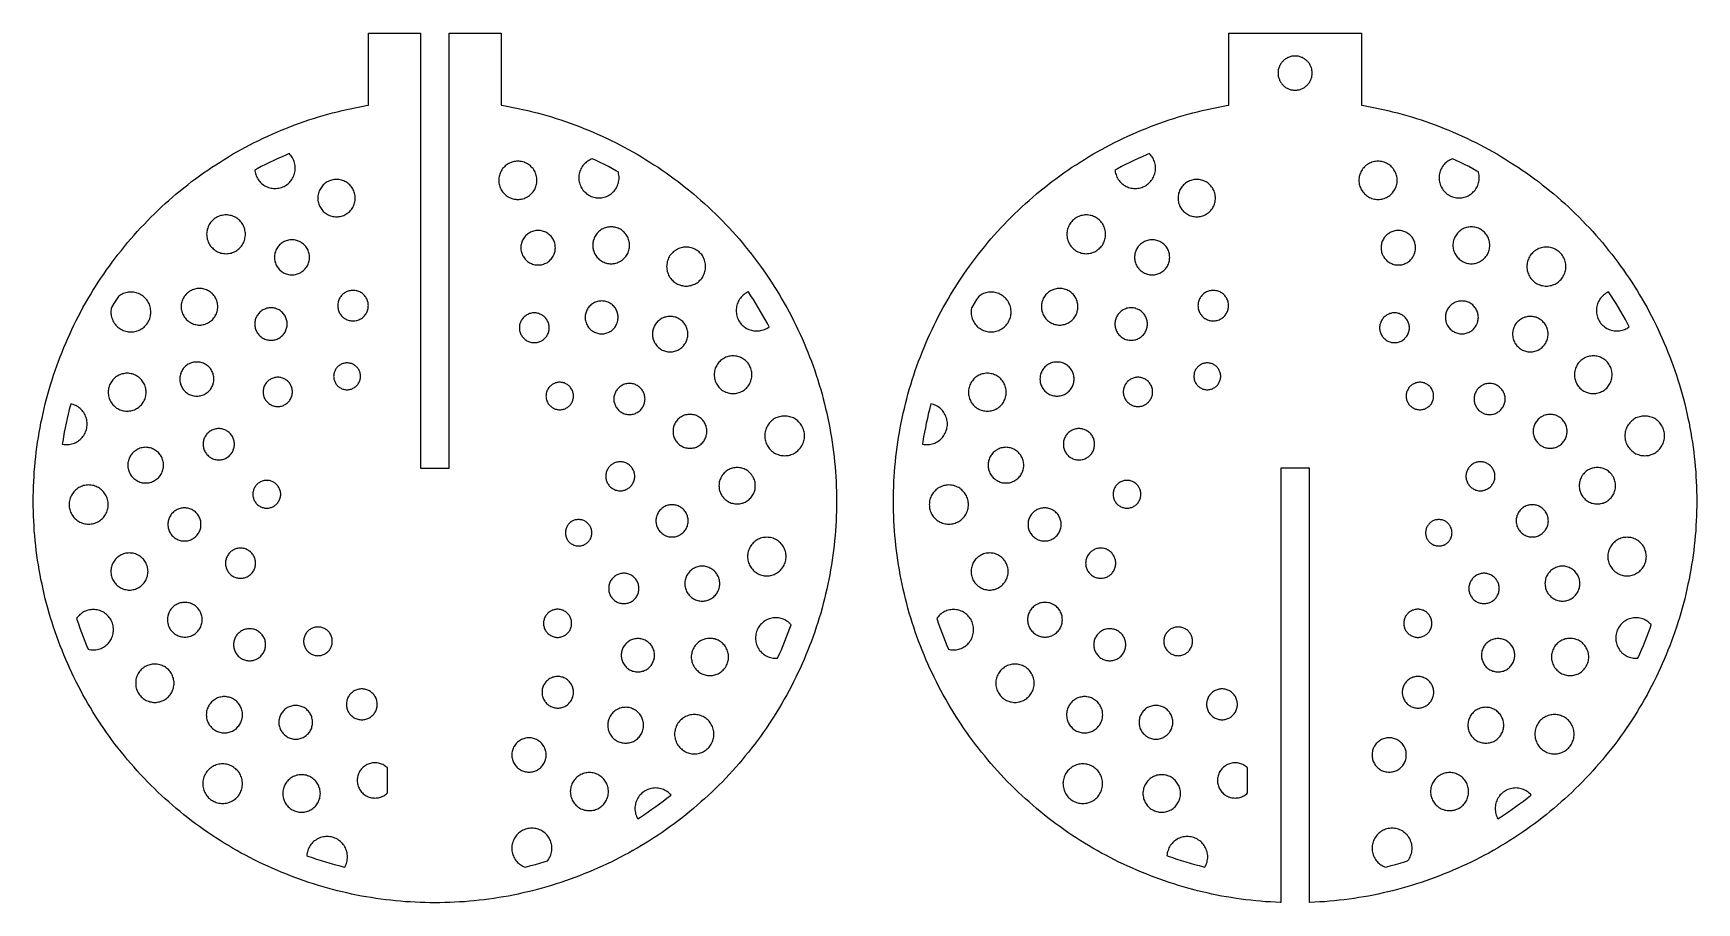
# Model space of a CAD drawing. Header units: millimetres. Extents: x -42 to 133, y -42 to 49.
import ezdxf

# ---------------------------------------------------------------- set-up
doc = ezdxf.new("R2010")
doc.units = ezdxf.units.MM
doc.layers.add('CUT', color=1, linetype='Continuous')

msp = doc.modelspace()

# ---------------------------------------------------------------- linework, layer by layer
at = {"layer": 'CUT'}
for points in [[(42.29, -1.56), (42.27, -2.08), (42.24, -2.6), (42.21, -3.11), (42.16, -3.63), (42.12, -4.15), (42.06, -4.66), (42, -5.18), (41.93, -5.7), (41.86, -6.21), (41.78, -6.72), (41.7, -7.24), (41.61, -7.75), (41.51, -8.26), (41.4, -8.76), (41.29, -9.27), (41.17, -9.78), (41.05, -10.28), (40.92, -10.79), (40.79, -11.29), (40.65, -11.79), (40.5, -12.28), (40.34, -12.78), (40.18, -13.28), (40.02, -13.77), (39.85, -14.26), (39.67, -14.75), (39.48, -15.23), (39.29, -15.71), (39.1, -16.2), (38.9, -16.67), (38.69, -17.15), (38.48, -17.62), (38.26, -18.09), (38.03, -18.56), (37.8, -19.03), (37.56, -19.49), (37.32, -19.95), (37.08, -20.41), (36.82, -20.86), (36.56, -21.31), (36.3, -21.76), (36.03, -22.2), (35.75, -22.64), (35.47, -23.08), (35.19, -23.51), (34.9, -23.94), (34.6, -24.37), (34.3, -24.79), (33.99, -25.21), (33.68, -25.63), (33.36, -26.04), (33.04, -26.44), (32.71, -26.85), (32.38, -27.25), (32.05, -27.64), (31.7, -28.03), (31.36, -28.42), (31.01, -28.8), (30.65, -29.18), (30.29, -29.56), (29.92, -29.92), (29.56, -30.29), (29.18, -30.65), (28.8, -31.01), (28.42, -31.36), (28.03, -31.7), (27.64, -32.05), (27.25, -32.38), (26.85, -32.71), (26.44, -33.04), (26.04, -33.36), (25.63, -33.68), (25.21, -33.99), (24.79, -34.3), (24.37, -34.6), (23.94, -34.9), (23.51, -35.19), (23.08, -35.47), (22.64, -35.75), (22.2, -36.03), (21.76, -36.3), (21.31, -36.56), (20.86, -36.82), (20.41, -37.08), (19.95, -37.32), (19.49, -37.56), (19.03, -37.8), (18.56, -38.03), (18.09, -38.26), (17.62, -38.48), (17.15, -38.69), (16.67, -38.9), (16.2, -39.1), (15.71, -39.29), (15.23, -39.48), (14.75, -39.67), (14.26, -39.85), (13.77, -40.02), (13.28, -40.18), (12.78, -40.34), (12.28, -40.5), (11.79, -40.65), (11.29, -40.79), (10.79, -40.92), (10.28, -41.05), (9.78, -41.17), (9.27, -41.29), (8.76, -41.4), (8.26, -41.51), (7.75, -41.61), (7.24, -41.7), (6.72, -41.78), (6.21, -41.86), (5.7, -41.93), (5.18, -42), (4.66, -42.06), (4.15, -42.12), (3.63, -42.16), (3.11, -42.21), (2.6, -42.24), (2.08, -42.27), (1.56, -42.29), (1.04, -42.31), (0.52, -42.32), (0, -42.32), (-0.52, -42.32), (-1.04, -42.31), (-1.56, -42.29), (-2.08, -42.27), (-2.6, -42.24), (-3.11, -42.21), (-3.63, -42.16), (-4.15, -42.12), (-4.66, -42.06), (-5.18, -42), (-5.7, -41.93), (-6.21, -41.86), (-6.72, -41.78), (-7.24, -41.7), (-7.75, -41.61), (-8.26, -41.51), (-8.76, -41.4), (-9.27, -41.29), (-9.78, -41.17), (-10.28, -41.05), (-10.79, -40.92), (-11.29, -40.79), (-11.79, -40.65), (-12.28, -40.5), (-12.78, -40.34), (-13.28, -40.18), (-13.77, -40.02), (-14.26, -39.85), (-14.75, -39.67), (-15.23, -39.48), (-15.71, -39.29), (-16.2, -39.1), (-16.67, -38.9), (-17.15, -38.69), (-17.62, -38.48), (-18.09, -38.26), (-18.56, -38.03), (-19.03, -37.8), (-19.49, -37.56), (-19.95, -37.32), (-20.41, -37.08), (-20.86, -36.82), (-21.31, -36.56), (-21.76, -36.3), (-22.2, -36.03), (-22.64, -35.75), (-23.08, -35.47), (-23.51, -35.19), (-23.94, -34.9), (-24.37, -34.6), (-24.79, -34.3), (-25.21, -33.99), (-25.63, -33.68), (-26.04, -33.36), (-26.44, -33.04), (-26.85, -32.71), (-27.25, -32.38), (-27.64, -32.05), (-28.03, -31.7), (-28.42, -31.36), (-28.8, -31.01), (-29.18, -30.65), (-29.56, -30.29), (-29.92, -29.92), (-30.29, -29.56), (-30.65, -29.18), (-31.01, -28.8), (-31.36, -28.42), (-31.7, -28.03), (-32.05, -27.64), (-32.38, -27.25), (-32.71, -26.85), (-33.04, -26.44), (-33.36, -26.04), (-33.68, -25.63), (-33.99, -25.21), (-34.3, -24.79), (-34.6, -24.37), (-34.9, -23.94), (-35.19, -23.51), (-35.47, -23.08), (-35.75, -22.64), (-36.03, -22.2), (-36.3, -21.76), (-36.56, -21.31), (-36.82, -20.86), (-37.08, -20.41), (-37.32, -19.95), (-37.56, -19.49), (-37.8, -19.03), (-38.03, -18.56), (-38.26, -18.09), (-38.48, -17.62), (-38.69, -17.15), (-38.9, -16.67), (-39.1, -16.2), (-39.29, -15.71), (-39.48, -15.23), (-39.67, -14.75), (-39.85, -14.26), (-40.02, -13.77), (-40.18, -13.28), (-40.34, -12.78), (-40.5, -12.28), (-40.65, -11.79), (-40.79, -11.29), (-40.92, -10.79), (-41.05, -10.28), (-41.17, -9.78), (-41.29, -9.27), (-41.4, -8.76), (-41.51, -8.26), (-41.61, -7.75), (-41.7, -7.24), (-41.78, -6.72), (-41.86, -6.21), (-41.93, -5.7), (-42, -5.18), (-42.06, -4.66), (-42.12, -4.15), (-42.16, -3.63), (-42.21, -3.11), (-42.24, -2.6), (-42.27, -2.08), (-42.29, -1.56), (-42.31, -1.04), (-42.32, -0.52), (-42.32, 0), (-42.32, 0.52), (-42.31, 1.04), (-42.29, 1.56), (-42.27, 2.08), (-42.24, 2.6), (-42.21, 3.11), (-42.16, 3.63), (-42.12, 4.15), (-42.06, 4.66), (-42, 5.18), (-41.93, 5.7), (-41.86, 6.21), (-41.78, 6.72), (-41.7, 7.24), (-41.61, 7.75), (-41.51, 8.26), (-41.4, 8.76), (-41.29, 9.27), (-41.17, 9.78), (-41.05, 10.28), (-40.92, 10.79), (-40.79, 11.29), (-40.65, 11.79), (-40.5, 12.28), (-40.34, 12.78), (-40.18, 13.28), (-40.02, 13.77), (-39.85, 14.26), (-39.67, 14.75), (-39.48, 15.23), (-39.29, 15.71), (-39.1, 16.2), (-38.9, 16.67), (-38.69, 17.15), (-38.48, 17.62), (-38.26, 18.09), (-38.03, 18.56), (-37.8, 19.03), (-37.56, 19.49), (-37.32, 19.95), (-37.08, 20.41), (-36.82, 20.86), (-36.56, 21.31), (-36.3, 21.76), (-36.03, 22.2), (-35.75, 22.64), (-35.47, 23.08), (-35.19, 23.51), (-34.9, 23.94), (-34.6, 24.37), (-34.3, 24.79), (-33.99, 25.21), (-33.68, 25.63), (-33.36, 26.04), (-33.04, 26.44), (-32.71, 26.85), (-32.38, 27.25), (-32.05, 27.64), (-31.7, 28.03), (-31.36, 28.42), (-31.01, 28.8), (-30.65, 29.18), (-30.29, 29.56), (-29.92, 29.92), (-29.56, 30.29), (-29.18, 30.65), (-28.8, 31.01), (-28.42, 31.36), (-28.03, 31.7), (-27.64, 32.05), (-27.25, 32.38), (-26.85, 32.71), (-26.44, 33.04), (-26.04, 33.36), (-25.63, 33.68), (-25.21, 33.99), (-24.79, 34.3), (-24.37, 34.6), (-23.94, 34.9), (-23.51, 35.19), (-23.08, 35.47), (-22.64, 35.75), (-22.2, 36.03), (-21.76, 36.3), (-21.31, 36.56), (-20.86, 36.82), (-20.41, 37.08), (-19.95, 37.32), (-19.49, 37.56), (-19.03, 37.8), (-18.56, 38.03), (-18.09, 38.26), (-17.62, 38.48), (-17.15, 38.69), (-16.67, 38.9), (-16.2, 39.1), (-15.71, 39.29), (-15.23, 39.48), (-14.75, 39.67), (-14.26, 39.85), (-13.77, 40.02), (-13.28, 40.18), (-12.78, 40.34), (-12.28, 40.5), (-11.79, 40.65), (-11.29, 40.79), (-10.79, 40.92), (-10.28, 41.05), (-9.78, 41.17), (-9.27, 41.29), (-8.76, 41.4), (-8.26, 41.51), (-7.75, 41.61), (-7.24, 41.7), (-7, 41.74), (-7, 49.32), (-1.5, 49.32), (-1.5, 3.5), (1.5, 3.5), (1.5, 49.32), (7, 49.32), (7, 41.74), (7.24, 41.7), (7.75, 41.61), (8.26, 41.51), (8.76, 41.4), (9.27, 41.29), (9.78, 41.17), (10.28, 41.05), (10.79, 40.92), (11.29, 40.79), (11.79, 40.65), (12.28, 40.5), (12.78, 40.34), (13.28, 40.18), (13.77, 40.02), (14.26, 39.85), (14.75, 39.67), (15.23, 39.48), (15.71, 39.29), (16.2, 39.1), (16.67, 38.9), (17.15, 38.69), (17.62, 38.48), (18.09, 38.26), (18.56, 38.03), (19.03, 37.8), (19.49, 37.56), (19.95, 37.32), (20.41, 37.08), (20.86, 36.82), (21.31, 36.56), (21.76, 36.3), (22.2, 36.03), (22.64, 35.75), (23.08, 35.47), (23.51, 35.19), (23.94, 34.9), (24.37, 34.6), (24.79, 34.3), (25.21, 33.99), (25.63, 33.68), (26.04, 33.36), (26.44, 33.04), (26.85, 32.71), (27.25, 32.38), (27.64, 32.05), (28.03, 31.7), (28.42, 31.36), (28.8, 31.01), (29.18, 30.65), (29.56, 30.29), (29.92, 29.92), (30.29, 29.56), (30.65, 29.18), (31.01, 28.8), (31.36, 28.42), (31.7, 28.03), (32.05, 27.64), (32.38, 27.25), (32.71, 26.85), (33.04, 26.44), (33.36, 26.04), (33.68, 25.63), (33.99, 25.21), (34.3, 24.79), (34.6, 24.37), (34.9, 23.94), (35.19, 23.51), (35.47, 23.08), (35.75, 22.64), (36.03, 22.2), (36.3, 21.76), (36.56, 21.31), (36.82, 20.86), (37.08, 20.41), (37.32, 19.95), (37.56, 19.49), (37.8, 19.03), (38.03, 18.56), (38.26, 18.09), (38.48, 17.62), (38.69, 17.15), (38.9, 16.67), (39.1, 16.2), (39.29, 15.71), (39.48, 15.23), (39.67, 14.75), (39.85, 14.26), (40.02, 13.77), (40.18, 13.28), (40.34, 12.78), (40.5, 12.28), (40.65, 11.79), (40.79, 11.29), (40.92, 10.79), (41.05, 10.28), (41.17, 9.78), (41.29, 9.27), (41.4, 8.76), (41.51, 8.26), (41.61, 7.75), (41.7, 7.24), (41.78, 6.72), (41.86, 6.21), (41.93, 5.7), (42, 5.18), (42.06, 4.66), (42.12, 4.15), (42.16, 3.63), (42.21, 3.11), (42.24, 2.6), (42.27, 2.08), (42.29, 1.56), (42.31, 1.04), (42.32, 0.52), (42.32, 0), (42.32, -0.52), (42.31, -1.04), (42.29, -1.56)], [(132.91, -2.08), (132.88, -2.6), (132.85, -3.11), (132.8, -3.63), (132.76, -4.15), (132.7, -4.66), (132.64, -5.18), (132.57, -5.7), (132.5, -6.21), (132.42, -6.72), (132.34, -7.24), (132.25, -7.75), (132.15, -8.26), (132.04, -8.76), (131.93, -9.27), (131.81, -9.78), (131.69, -10.28), (131.56, -10.79), (131.43, -11.29), (131.29, -11.79), (131.14, -12.28), (130.98, -12.78), (130.82, -13.28), (130.66, -13.77), (130.49, -14.26), (130.31, -14.75), (130.12, -15.23), (129.93, -15.71), (129.74, -16.2), (129.54, -16.67), (129.33, -17.15), (129.12, -17.62), (128.9, -18.09), (128.67, -18.56), (128.44, -19.03), (128.2, -19.49), (127.96, -19.95), (127.72, -20.41), (127.46, -20.86), (127.2, -21.31), (126.94, -21.76), (126.67, -22.2), (126.39, -22.64), (126.11, -23.08), (125.83, -23.51), (125.54, -23.94), (125.24, -24.37), (124.94, -24.79), (124.63, -25.21), (124.32, -25.63), (124, -26.04), (123.68, -26.44), (123.35, -26.85), (123.02, -27.25), (122.69, -27.64), (122.34, -28.03), (122, -28.42), (121.65, -28.8), (121.29, -29.18), (120.93, -29.56), (120.56, -29.92), (120.2, -30.29), (119.82, -30.65), (119.44, -31.01), (119.06, -31.36), (118.67, -31.7), (118.28, -32.05), (117.89, -32.38), (117.49, -32.71), (117.08, -33.04), (116.68, -33.36), (116.27, -33.68), (115.85, -33.99), (115.43, -34.3), (115.01, -34.6), (114.58, -34.9), (114.15, -35.19), (113.72, -35.47), (113.28, -35.75), (112.84, -36.03), (112.4, -36.3), (111.95, -36.56), (111.5, -36.82), (111.05, -37.08), (110.59, -37.32), (110.13, -37.56), (109.67, -37.8), (109.2, -38.03), (108.73, -38.26), (108.26, -38.48), (107.79, -38.69), (107.31, -38.9), (106.84, -39.1), (106.35, -39.29), (105.87, -39.48), (105.39, -39.67), (104.9, -39.85), (104.41, -40.02), (103.92, -40.18), (103.42, -40.34), (102.92, -40.5), (102.43, -40.65), (101.93, -40.79), (101.43, -40.92), (100.92, -41.05), (100.42, -41.17), (99.91, -41.29), (99.4, -41.4), (98.9, -41.51), (98.39, -41.61), (97.88, -41.7), (97.36, -41.78), (96.85, -41.86), (96.34, -41.93), (95.82, -42), (95.3, -42.06), (94.79, -42.12), (94.27, -42.16), (93.75, -42.21), (93.24, -42.24), (92.72, -42.27), (92.2, -42.29), (92.14, -42.29), (92.14, 3.5), (89.14, 3.5), (89.14, -42.29), (89.08, -42.29), (88.56, -42.27), (88.04, -42.24), (87.53, -42.21), (87.01, -42.16), (86.49, -42.12), (85.98, -42.06), (85.46, -42), (84.94, -41.93), (84.43, -41.86), (83.92, -41.78), (83.4, -41.7), (82.89, -41.61), (82.38, -41.51), (81.88, -41.4), (81.37, -41.29), (80.86, -41.17), (80.36, -41.05), (79.85, -40.92), (79.35, -40.79), (78.85, -40.65), (78.36, -40.5), (77.86, -40.34), (77.36, -40.18), (76.87, -40.02), (76.38, -39.85), (75.89, -39.67), (75.41, -39.48), (74.93, -39.29), (74.44, -39.1), (73.97, -38.9), (73.49, -38.69), (73.02, -38.48), (72.55, -38.26), (72.08, -38.03), (71.61, -37.8), (71.15, -37.56), (70.69, -37.32), (70.23, -37.08), (69.78, -36.82), (69.33, -36.56), (68.88, -36.3), (68.44, -36.03), (68, -35.75), (67.56, -35.47), (67.13, -35.19), (66.7, -34.9), (66.27, -34.6), (65.85, -34.3), (65.43, -33.99), (65.01, -33.68), (64.6, -33.36), (64.2, -33.04), (63.79, -32.71), (63.39, -32.38), (63, -32.05), (62.61, -31.7), (62.22, -31.36), (61.84, -31.01), (61.46, -30.65), (61.08, -30.29), (60.72, -29.92), (60.35, -29.56), (59.99, -29.18), (59.63, -28.8), (59.28, -28.42), (58.94, -28.03), (58.59, -27.64), (58.26, -27.25), (57.93, -26.85), (57.6, -26.44), (57.28, -26.04), (56.96, -25.63), (56.65, -25.21), (56.34, -24.79), (56.04, -24.37), (55.74, -23.94), (55.45, -23.51), (55.17, -23.08), (54.89, -22.64), (54.61, -22.2), (54.34, -21.76), (54.08, -21.31), (53.82, -20.86), (53.56, -20.41), (53.32, -19.95), (53.08, -19.49), (52.84, -19.03), (52.61, -18.56), (52.38, -18.09), (52.16, -17.62), (51.95, -17.15), (51.74, -16.67), (51.54, -16.2), (51.35, -15.71), (51.16, -15.23), (50.97, -14.75), (50.79, -14.26), (50.62, -13.77), (50.46, -13.28), (50.3, -12.78), (50.14, -12.28), (49.99, -11.79), (49.85, -11.29), (49.72, -10.79), (49.59, -10.28), (49.47, -9.78), (49.35, -9.27), (49.24, -8.76), (49.13, -8.26), (49.03, -7.75), (48.94, -7.24), (48.86, -6.72), (48.78, -6.21), (48.71, -5.7), (48.64, -5.18), (48.58, -4.66), (48.52, -4.15), (48.48, -3.63), (48.43, -3.11), (48.4, -2.6), (48.37, -2.08), (48.35, -1.56), (48.33, -1.04), (48.32, -0.52), (48.32, 0), (48.32, 0.52), (48.33, 1.04), (48.35, 1.56), (48.37, 2.08), (48.4, 2.6), (48.43, 3.11), (48.48, 3.63), (48.52, 4.15), (48.58, 4.66), (48.64, 5.18), (48.71, 5.7), (48.78, 6.21), (48.86, 6.72), (48.94, 7.24), (49.03, 7.75), (49.13, 8.26), (49.24, 8.76), (49.35, 9.27), (49.47, 9.78), (49.59, 10.28), (49.72, 10.79), (49.85, 11.29), (49.99, 11.79), (50.14, 12.28), (50.3, 12.78), (50.46, 13.28), (50.62, 13.77), (50.79, 14.26), (50.97, 14.75), (51.16, 15.23), (51.35, 15.71), (51.54, 16.2), (51.74, 16.67), (51.95, 17.15), (52.16, 17.62), (52.38, 18.09), (52.61, 18.56), (52.84, 19.03), (53.08, 19.49), (53.32, 19.95), (53.56, 20.41), (53.82, 20.86), (54.08, 21.31), (54.34, 21.76), (54.61, 22.2), (54.89, 22.64), (55.17, 23.08), (55.45, 23.51), (55.74, 23.94), (56.04, 24.37), (56.34, 24.79), (56.65, 25.21), (56.96, 25.63), (57.28, 26.04), (57.6, 26.44), (57.93, 26.85), (58.26, 27.25), (58.59, 27.64), (58.94, 28.03), (59.28, 28.42), (59.63, 28.8), (59.99, 29.18), (60.35, 29.56), (60.72, 29.92), (61.08, 30.29), (61.46, 30.65), (61.84, 31.01), (62.22, 31.36), (62.61, 31.7), (63, 32.05), (63.39, 32.38), (63.79, 32.71), (64.2, 33.04), (64.6, 33.36), (65.01, 33.68), (65.43, 33.99), (65.85, 34.3), (66.27, 34.6), (66.7, 34.9), (67.13, 35.19), (67.56, 35.47), (68, 35.75), (68.44, 36.03), (68.88, 36.3), (69.33, 36.56), (69.78, 36.82), (70.23, 37.08), (70.69, 37.32), (71.15, 37.56), (71.61, 37.8), (72.08, 38.03), (72.55, 38.26), (73.02, 38.48), (73.49, 38.69), (73.97, 38.9), (74.44, 39.1), (74.93, 39.29), (75.41, 39.48), (75.89, 39.67), (76.38, 39.85), (76.87, 40.02), (77.36, 40.18), (77.86, 40.34), (78.36, 40.5), (78.85, 40.65), (79.35, 40.79), (79.85, 40.92), (80.36, 41.05), (80.86, 41.17), (81.37, 41.29), (81.88, 41.4), (82.38, 41.51), (82.89, 41.61), (83.4, 41.7), (83.64, 41.74), (83.64, 49.32), (97.64, 49.32), (97.64, 41.74), (97.88, 41.7), (98.39, 41.61), (98.9, 41.51), (99.4, 41.4), (99.91, 41.29), (100.42, 41.17), (100.92, 41.05), (101.43, 40.92), (101.93, 40.79), (102.43, 40.65), (102.92, 40.5), (103.42, 40.34), (103.92, 40.18), (104.41, 40.02), (104.9, 39.85), (105.39, 39.67), (105.87, 39.48), (106.35, 39.29), (106.84, 39.1), (107.31, 38.9), (107.79, 38.69), (108.26, 38.48), (108.73, 38.26), (109.2, 38.03), (109.67, 37.8), (110.13, 37.56), (110.59, 37.32), (111.05, 37.08), (111.5, 36.82), (111.95, 36.56), (112.4, 36.3), (112.84, 36.03), (113.28, 35.75), (113.72, 35.47), (114.15, 35.19), (114.58, 34.9), (115.01, 34.6), (115.43, 34.3), (115.85, 33.99), (116.27, 33.68), (116.68, 33.36), (117.08, 33.04), (117.49, 32.71), (117.89, 32.38), (118.28, 32.05), (118.67, 31.7), (119.06, 31.36), (119.44, 31.01), (119.82, 30.65), (120.2, 30.29), (120.56, 29.92), (120.93, 29.56), (121.29, 29.18), (121.65, 28.8), (122, 28.42), (122.34, 28.03), (122.69, 27.64), (123.02, 27.25), (123.35, 26.85), (123.68, 26.44), (124, 26.04), (124.32, 25.63), (124.63, 25.21), (124.94, 24.79), (125.24, 24.37), (125.54, 23.94), (125.83, 23.51), (126.11, 23.08), (126.39, 22.64), (126.67, 22.2), (126.94, 21.76), (127.2, 21.31), (127.46, 20.86), (127.72, 20.41), (127.96, 19.95), (128.2, 19.49), (128.44, 19.03), (128.67, 18.56), (128.9, 18.09), (129.12, 17.62), (129.33, 17.15), (129.54, 16.67), (129.74, 16.2), (129.93, 15.71), (130.12, 15.23), (130.31, 14.75), (130.49, 14.26), (130.66, 13.77), (130.82, 13.28), (130.98, 12.78), (131.14, 12.28), (131.29, 11.79), (131.43, 11.29), (131.56, 10.79), (131.69, 10.28), (131.81, 9.78), (131.93, 9.27), (132.04, 8.76), (132.15, 8.26), (132.25, 7.75), (132.34, 7.24), (132.42, 6.72), (132.5, 6.21), (132.57, 5.7), (132.64, 5.18), (132.7, 4.66), (132.76, 4.15), (132.8, 3.63), (132.85, 3.11), (132.88, 2.6), (132.91, 2.08), (132.93, 1.56), (132.95, 1.04), (132.96, 0.52), (132.96, 0), (132.96, -0.52), (132.95, -1.04), (132.93, -1.56), (132.91, -2.08)], [(92.44, 45.21), (92.43, 45.3), (92.42, 45.38), (92.41, 45.47), (92.39, 45.56), (92.36, 45.64), (92.33, 45.73), (92.3, 45.81), (92.27, 45.89), (92.23, 45.97), (92.18, 46.05), (92.14, 46.12), (92.09, 46.19), (92.03, 46.26), (91.97, 46.33), (91.91, 46.39), (91.85, 46.45), (91.78, 46.51), (91.71, 46.57), (91.64, 46.62), (91.57, 46.66), (91.49, 46.71), (91.41, 46.75), (91.33, 46.78), (91.25, 46.81), (91.16, 46.84), (91.08, 46.87), (90.99, 46.89), (90.9, 46.9), (90.82, 46.91), (90.73, 46.92), (90.64, 46.92), (90.55, 46.92), (90.46, 46.91), (90.38, 46.9), (90.29, 46.89), (90.2, 46.87), (90.12, 46.84), (90.03, 46.81), (89.95, 46.78), (89.87, 46.75), (89.79, 46.71), (89.71, 46.66), (89.64, 46.62), (89.57, 46.57), (89.5, 46.51), (89.43, 46.45), (89.37, 46.39), (89.31, 46.33), (89.25, 46.26), (89.19, 46.19), (89.14, 46.12), (89.1, 46.05), (89.05, 45.97), (89.01, 45.89), (88.98, 45.81), (88.95, 45.73), (88.92, 45.64), (88.89, 45.56), (88.87, 45.47), (88.86, 45.38), (88.85, 45.3), (88.84, 45.21), (88.84, 45.12), (88.84, 45.03), (88.85, 44.94), (88.86, 44.86), (88.87, 44.77), (88.89, 44.68), (88.92, 44.6), (88.95, 44.51), (88.98, 44.43), (89.01, 44.35), (89.05, 44.27), (89.1, 44.19), (89.14, 44.12), (89.19, 44.05), (89.25, 43.98), (89.31, 43.91), (89.37, 43.85), (89.43, 43.79), (89.5, 43.73), (89.57, 43.67), (89.64, 43.62), (89.71, 43.58), (89.79, 43.53), (89.87, 43.49), (89.95, 43.46), (90.03, 43.43), (90.12, 43.4), (90.2, 43.37), (90.29, 43.35), (90.38, 43.34), (90.46, 43.33), (90.55, 43.32), (90.64, 43.32), (90.73, 43.32), (90.82, 43.33), (90.9, 43.34), (90.99, 43.35), (91.08, 43.37), (91.16, 43.4), (91.25, 43.43), (91.33, 43.46), (91.41, 43.49), (91.49, 43.53), (91.57, 43.58), (91.64, 43.62), (91.71, 43.67), (91.78, 43.73), (91.85, 43.79), (91.91, 43.85), (91.97, 43.91), (92.03, 43.98), (92.09, 44.05), (92.14, 44.12), (92.18, 44.19), (92.23, 44.27), (92.27, 44.35), (92.3, 44.43), (92.33, 44.51), (92.36, 44.6), (92.39, 44.68), (92.41, 44.77), (92.42, 44.86), (92.43, 44.94), (92.44, 45.03), (92.44, 45.12), (92.44, 45.21)], [(-14.87, 34.29), (-14.82, 34.42), (-14.78, 34.55), (-14.75, 34.69), (-14.72, 34.83), (-14.71, 34.96), (-14.71, 35.1), (-14.71, 35.24), (-14.72, 35.38), (-14.75, 35.52), (-14.78, 35.66), (-14.82, 35.79), (-14.87, 35.92), (-14.93, 36.05), (-14.99, 36.18), (-15.07, 36.29), (-15.15, 36.41), (-15.24, 36.52), (-15.33, 36.62), (-15.35, 36.63), (-15.65, 36.51), (-16.1, 36.31), (-16.54, 36.11), (-16.98, 35.91), (-17.42, 35.7), (-17.86, 35.48), (-18.29, 35.26), (-18.72, 35.03), (-18.98, 34.89), (-18.97, 34.83), (-18.95, 34.69), (-18.92, 34.55), (-18.87, 34.42), (-18.83, 34.29), (-18.77, 34.16), (-18.7, 34.03), (-18.63, 33.92), (-18.55, 33.8), (-18.46, 33.69), (-18.36, 33.59), (-18.26, 33.49), (-18.15, 33.41), (-18.04, 33.32), (-17.92, 33.25), (-17.79, 33.18), (-17.67, 33.13), (-17.54, 33.08), (-17.4, 33.04), (-17.26, 33), (-17.13, 32.98), (-16.99, 32.97), (-16.85, 32.96), (-16.71, 32.97), (-16.57, 32.98), (-16.43, 33), (-16.29, 33.04), (-16.16, 33.08), (-16.03, 33.13), (-15.9, 33.18), (-15.78, 33.25), (-15.66, 33.32), (-15.54, 33.41), (-15.44, 33.49), (-15.33, 33.59), (-15.24, 33.69), (-15.15, 33.8), (-15.07, 33.92), (-14.99, 34.03), (-14.93, 34.16), (-14.87, 34.29)], [(10.6, 33.05), (10.65, 33.18), (10.68, 33.3), (10.71, 33.43), (10.74, 33.56), (10.75, 33.69), (10.75, 33.82), (10.75, 33.95), (10.74, 34.09), (10.71, 34.22), (10.68, 34.34), (10.65, 34.47), (10.6, 34.59), (10.55, 34.71), (10.48, 34.83), (10.41, 34.94), (10.34, 35.05), (10.25, 35.15), (10.16, 35.25), (10.07, 35.34), (9.97, 35.42), (9.86, 35.5), (9.75, 35.57), (9.63, 35.63), (9.51, 35.68), (9.39, 35.73), (9.26, 35.77), (9.13, 35.8), (9, 35.82), (8.87, 35.83), (8.74, 35.84), (8.61, 35.83), (8.48, 35.82), (8.35, 35.8), (8.22, 35.77), (8.09, 35.73), (7.97, 35.68), (7.85, 35.63), (7.73, 35.57), (7.62, 35.5), (7.51, 35.42), (7.41, 35.34), (7.32, 35.25), (7.23, 35.15), (7.14, 35.05), (7.06, 34.94), (7, 34.83), (6.93, 34.71), (6.88, 34.59), (6.83, 34.47), (6.79, 34.34), (6.76, 34.22), (6.74, 34.09), (6.73, 33.95), (6.73, 33.82), (6.73, 33.69), (6.74, 33.56), (6.76, 33.43), (6.79, 33.3), (6.83, 33.18), (6.88, 33.05), (6.93, 32.93), (7, 32.82), (7.06, 32.7), (7.14, 32.6), (7.23, 32.49), (7.32, 32.4), (7.41, 32.31), (7.51, 32.22), (7.62, 32.15), (7.73, 32.08), (7.85, 32.02), (7.97, 31.96), (8.09, 31.92), (8.22, 31.88), (8.35, 31.85), (8.48, 31.83), (8.61, 31.81), (8.74, 31.81), (8.87, 31.81), (9, 31.83), (9.13, 31.85), (9.26, 31.88), (9.39, 31.92), (9.51, 31.96), (9.63, 32.02), (9.75, 32.08), (9.86, 32.15), (9.97, 32.22), (10.07, 32.31), (10.16, 32.4), (10.25, 32.49), (10.34, 32.6), (10.41, 32.7), (10.48, 32.82), (10.55, 32.93), (10.6, 33.05)], [(19.24, 33.28), (19.29, 33.41), (19.33, 33.54), (19.36, 33.67), (19.38, 33.81), (19.4, 33.95), (19.4, 34.09), (19.4, 34.23), (19.38, 34.36), (19.36, 34.5), (19.33, 34.64), (19.31, 34.71), (19.15, 34.8), (18.72, 35.03), (18.29, 35.26), (17.86, 35.48), (17.42, 35.7), (16.98, 35.91), (16.59, 36.09), (16.47, 36.05), (16.35, 35.99), (16.22, 35.92), (16.11, 35.85), (15.99, 35.77), (15.89, 35.68), (15.79, 35.59), (15.69, 35.48), (15.6, 35.38), (15.52, 35.26), (15.45, 35.15), (15.38, 35.02), (15.33, 34.9), (15.28, 34.77), (15.24, 34.64), (15.21, 34.5), (15.18, 34.36), (15.17, 34.23), (15.17, 34.09), (15.17, 33.95), (15.18, 33.81), (15.21, 33.67), (15.24, 33.54), (15.28, 33.41), (15.33, 33.28), (15.38, 33.15), (15.45, 33.03), (15.52, 32.91), (15.6, 32.8), (15.69, 32.69), (15.79, 32.59), (15.89, 32.5), (15.99, 32.41), (16.11, 32.33), (16.22, 32.25), (16.35, 32.19), (16.47, 32.13), (16.6, 32.08), (16.74, 32.04), (16.87, 32.01), (17.01, 31.99), (17.15, 31.97), (17.28, 31.97), (17.42, 31.97), (17.56, 31.99), (17.7, 32.01), (17.83, 32.04), (17.96, 32.08), (18.09, 32.13), (18.22, 32.19), (18.34, 32.25), (18.46, 32.33), (18.57, 32.41), (18.68, 32.5), (18.78, 32.59), (18.88, 32.69), (18.96, 32.8), (19.05, 32.91), (19.12, 33.03), (19.18, 33.15), (19.24, 33.28)], [(75.82, 34.42), (75.86, 34.55), (75.89, 34.69), (75.92, 34.83), (75.93, 34.96), (75.93, 35.1), (75.93, 35.24), (75.92, 35.38), (75.89, 35.52), (75.86, 35.66), (75.82, 35.79), (75.77, 35.92), (75.71, 36.05), (75.65, 36.18), (75.57, 36.29), (75.49, 36.41), (75.4, 36.52), (75.31, 36.62), (75.29, 36.63), (74.99, 36.51), (74.54, 36.31), (74.1, 36.11), (73.66, 35.91), (73.22, 35.7), (72.78, 35.48), (72.35, 35.26), (71.92, 35.03), (71.66, 34.89), (71.67, 34.83), (71.69, 34.69), (71.72, 34.55), (71.77, 34.42), (71.81, 34.29), (71.87, 34.16), (71.94, 34.03), (72.01, 33.92), (72.09, 33.8), (72.18, 33.69), (72.28, 33.59), (72.38, 33.49), (72.49, 33.41), (72.6, 33.32), (72.72, 33.25), (72.85, 33.18), (72.97, 33.13), (73.1, 33.08), (73.24, 33.04), (73.38, 33), (73.51, 32.98), (73.65, 32.97), (73.79, 32.96), (73.93, 32.97), (74.07, 32.98), (74.21, 33), (74.35, 33.04), (74.48, 33.08), (74.61, 33.13), (74.74, 33.18), (74.86, 33.25), (74.98, 33.32), (75.1, 33.41), (75.2, 33.49), (75.31, 33.59), (75.4, 33.69), (75.49, 33.8), (75.57, 33.92), (75.65, 34.03), (75.71, 34.16), (75.77, 34.29), (75.82, 34.42)], [(101.29, 33.18), (101.32, 33.3), (101.35, 33.43), (101.38, 33.56), (101.39, 33.69), (101.39, 33.82), (101.39, 33.95), (101.38, 34.09), (101.35, 34.22), (101.32, 34.34), (101.29, 34.47), (101.24, 34.59), (101.19, 34.71), (101.12, 34.83), (101.05, 34.94), (100.98, 35.05), (100.89, 35.15), (100.8, 35.25), (100.71, 35.34), (100.61, 35.42), (100.5, 35.5), (100.39, 35.57), (100.27, 35.63), (100.15, 35.68), (100.03, 35.73), (99.9, 35.77), (99.77, 35.8), (99.64, 35.82), (99.51, 35.83), (99.38, 35.84), (99.25, 35.83), (99.12, 35.82), (98.99, 35.8), (98.86, 35.77), (98.73, 35.73), (98.61, 35.68), (98.49, 35.63), (98.37, 35.57), (98.26, 35.5), (98.15, 35.42), (98.05, 35.34), (97.96, 35.25), (97.87, 35.15), (97.78, 35.05), (97.7, 34.94), (97.64, 34.83), (97.57, 34.71), (97.52, 34.59), (97.47, 34.47), (97.43, 34.34), (97.4, 34.22), (97.38, 34.09), (97.37, 33.95), (97.37, 33.82), (97.37, 33.69), (97.38, 33.56), (97.4, 33.43), (97.43, 33.3), (97.47, 33.18), (97.52, 33.05), (97.57, 32.93), (97.64, 32.82), (97.7, 32.7), (97.78, 32.6), (97.87, 32.49), (97.96, 32.4), (98.05, 32.31), (98.15, 32.22), (98.26, 32.15), (98.37, 32.08), (98.49, 32.02), (98.61, 31.96), (98.73, 31.92), (98.86, 31.88), (98.99, 31.85), (99.12, 31.83), (99.25, 31.81), (99.38, 31.81), (99.51, 31.81), (99.64, 31.83), (99.77, 31.85), (99.9, 31.88), (100.03, 31.92), (100.15, 31.96), (100.27, 32.02), (100.39, 32.08), (100.5, 32.15), (100.61, 32.22), (100.71, 32.31), (100.8, 32.4), (100.89, 32.49), (100.98, 32.6), (101.05, 32.7), (101.12, 32.82), (101.19, 32.93), (101.24, 33.05), (101.29, 33.18)], [(109.93, 33.41), (109.97, 33.54), (110, 33.67), (110.02, 33.81), (110.04, 33.95), (110.04, 34.09), (110.04, 34.23), (110.02, 34.36), (110, 34.5), (109.97, 34.64), (109.95, 34.71), (109.79, 34.8), (109.36, 35.03), (108.93, 35.26), (108.5, 35.48), (108.06, 35.7), (107.62, 35.91), (107.23, 36.09), (107.11, 36.05), (106.99, 35.99), (106.86, 35.92), (106.75, 35.85), (106.63, 35.77), (106.53, 35.68), (106.43, 35.59), (106.33, 35.48), (106.24, 35.38), (106.16, 35.26), (106.09, 35.15), (106.02, 35.02), (105.97, 34.9), (105.92, 34.77), (105.88, 34.64), (105.85, 34.5), (105.82, 34.36), (105.81, 34.23), (105.81, 34.09), (105.81, 33.95), (105.82, 33.81), (105.85, 33.67), (105.88, 33.54), (105.92, 33.41), (105.97, 33.28), (106.02, 33.15), (106.09, 33.03), (106.16, 32.91), (106.24, 32.8), (106.33, 32.69), (106.43, 32.59), (106.53, 32.5), (106.63, 32.41), (106.75, 32.33), (106.86, 32.25), (106.99, 32.19), (107.11, 32.13), (107.24, 32.08), (107.38, 32.04), (107.51, 32.01), (107.65, 31.99), (107.79, 31.97), (107.92, 31.97), (108.06, 31.97), (108.2, 31.99), (108.34, 32.01), (108.47, 32.04), (108.6, 32.08), (108.73, 32.13), (108.86, 32.19), (108.98, 32.25), (109.1, 32.33), (109.21, 32.41), (109.32, 32.5), (109.42, 32.59), (109.52, 32.69), (109.6, 32.8), (109.69, 32.91), (109.76, 33.03), (109.82, 33.15), (109.88, 33.28), (109.93, 33.41)], [(-8.54, 31.19), (-8.5, 31.31), (-8.46, 31.44), (-8.43, 31.56), (-8.41, 31.69), (-8.4, 31.82), (-8.39, 31.95), (-8.4, 32.07), (-8.41, 32.2), (-8.43, 32.33), (-8.46, 32.46), (-8.5, 32.58), (-8.54, 32.7), (-8.6, 32.82), (-8.66, 32.93), (-8.72, 33.04), (-8.8, 33.14), (-8.88, 33.24), (-8.97, 33.34), (-9.06, 33.43), (-9.16, 33.51), (-9.27, 33.58), (-9.38, 33.65), (-9.49, 33.71), (-9.61, 33.77), (-9.73, 33.81), (-9.85, 33.85), (-9.98, 33.88), (-10.11, 33.9), (-10.23, 33.91), (-10.36, 33.92), (-10.49, 33.91), (-10.62, 33.9), (-10.75, 33.88), (-10.87, 33.85), (-11, 33.81), (-11.12, 33.77), (-11.23, 33.71), (-11.35, 33.65), (-11.46, 33.58), (-11.56, 33.51), (-11.66, 33.43), (-11.76, 33.34), (-11.84, 33.24), (-11.93, 33.14), (-12, 33.04), (-12.07, 32.93), (-12.13, 32.82), (-12.18, 32.7), (-12.23, 32.58), (-12.27, 32.46), (-12.3, 32.33), (-12.32, 32.2), (-12.33, 32.07), (-12.33, 31.95), (-12.33, 31.82), (-12.32, 31.69), (-12.3, 31.56), (-12.27, 31.44), (-12.23, 31.31), (-12.18, 31.19), (-12.13, 31.07), (-12.07, 30.96), (-12, 30.85), (-11.93, 30.75), (-11.84, 30.65), (-11.76, 30.55), (-11.66, 30.46), (-11.56, 30.38), (-11.46, 30.31), (-11.35, 30.24), (-11.23, 30.18), (-11.12, 30.12), (-11, 30.08), (-10.87, 30.04), (-10.75, 30.01), (-10.62, 29.99), (-10.49, 29.98), (-10.36, 29.97), (-10.23, 29.98), (-10.11, 29.99), (-9.98, 30.01), (-9.85, 30.04), (-9.73, 30.08), (-9.61, 30.12), (-9.49, 30.18), (-9.38, 30.24), (-9.27, 30.31), (-9.16, 30.38), (-9.06, 30.46), (-8.97, 30.55), (-8.88, 30.65), (-8.8, 30.75), (-8.72, 30.85), (-8.66, 30.96), (-8.6, 31.07), (-8.54, 31.19)], [(82.14, 31.31), (82.18, 31.44), (82.21, 31.56), (82.23, 31.69), (82.24, 31.82), (82.25, 31.95), (82.24, 32.07), (82.23, 32.2), (82.21, 32.33), (82.18, 32.46), (82.14, 32.58), (82.1, 32.7), (82.04, 32.82), (81.98, 32.93), (81.92, 33.04), (81.84, 33.14), (81.76, 33.24), (81.67, 33.34), (81.58, 33.43), (81.48, 33.51), (81.37, 33.58), (81.26, 33.65), (81.15, 33.71), (81.03, 33.77), (80.91, 33.81), (80.79, 33.85), (80.66, 33.88), (80.53, 33.9), (80.41, 33.91), (80.28, 33.92), (80.15, 33.91), (80.02, 33.9), (79.89, 33.88), (79.77, 33.85), (79.64, 33.81), (79.52, 33.77), (79.41, 33.71), (79.29, 33.65), (79.18, 33.58), (79.08, 33.51), (78.98, 33.43), (78.88, 33.34), (78.8, 33.24), (78.71, 33.14), (78.64, 33.04), (78.57, 32.93), (78.51, 32.82), (78.46, 32.7), (78.41, 32.58), (78.37, 32.46), (78.34, 32.33), (78.32, 32.2), (78.31, 32.07), (78.31, 31.95), (78.31, 31.82), (78.32, 31.69), (78.34, 31.56), (78.37, 31.44), (78.41, 31.31), (78.46, 31.19), (78.51, 31.07), (78.57, 30.96), (78.64, 30.85), (78.71, 30.75), (78.8, 30.65), (78.88, 30.55), (78.98, 30.46), (79.08, 30.38), (79.18, 30.31), (79.29, 30.24), (79.41, 30.18), (79.52, 30.12), (79.64, 30.08), (79.77, 30.04), (79.89, 30.01), (80.02, 29.99), (80.15, 29.98), (80.28, 29.97), (80.41, 29.98), (80.53, 29.99), (80.66, 30.01), (80.79, 30.04), (80.91, 30.08), (81.03, 30.12), (81.15, 30.18), (81.26, 30.24), (81.37, 30.31), (81.48, 30.38), (81.58, 30.46), (81.67, 30.55), (81.76, 30.65), (81.84, 30.75), (81.92, 30.85), (81.98, 30.96), (82.04, 31.07), (82.1, 31.19), (82.14, 31.31)], [(-20.12, 27.35), (-20.08, 27.48), (-20.04, 27.61), (-20.01, 27.74), (-19.99, 27.87), (-19.97, 28), (-19.97, 28.13), (-19.97, 28.27), (-19.99, 28.4), (-20.01, 28.53), (-20.04, 28.66), (-20.08, 28.79), (-20.12, 28.91), (-20.18, 29.03), (-20.24, 29.15), (-20.31, 29.27), (-20.39, 29.37), (-20.48, 29.48), (-20.57, 29.57), (-20.66, 29.67), (-20.77, 29.75), (-20.88, 29.83), (-20.99, 29.9), (-21.11, 29.96), (-21.23, 30.02), (-21.35, 30.06), (-21.48, 30.1), (-21.61, 30.13), (-21.74, 30.15), (-21.87, 30.17), (-22.01, 30.17), (-22.14, 30.17), (-22.27, 30.15), (-22.41, 30.13), (-22.54, 30.1), (-22.66, 30.06), (-22.79, 30.02), (-22.91, 29.96), (-23.03, 29.9), (-23.14, 29.83), (-23.25, 29.75), (-23.35, 29.67), (-23.45, 29.57), (-23.54, 29.48), (-23.63, 29.37), (-23.7, 29.27), (-23.77, 29.15), (-23.84, 29.03), (-23.89, 28.91), (-23.94, 28.79), (-23.98, 28.66), (-24.01, 28.53), (-24.03, 28.4), (-24.04, 28.27), (-24.05, 28.13), (-24.04, 28), (-24.03, 27.87), (-24.01, 27.74), (-23.98, 27.61), (-23.94, 27.48), (-23.89, 27.35), (-23.84, 27.23), (-23.77, 27.11), (-23.7, 27), (-23.63, 26.89), (-23.54, 26.79), (-23.45, 26.69), (-23.35, 26.6), (-23.25, 26.52), (-23.14, 26.44), (-23.03, 26.37), (-22.91, 26.3), (-22.79, 26.25), (-22.66, 26.2), (-22.54, 26.16), (-22.41, 26.13), (-22.27, 26.11), (-22.14, 26.1), (-22.01, 26.09), (-21.87, 26.1), (-21.74, 26.11), (-21.61, 26.13), (-21.48, 26.16), (-21.35, 26.2), (-21.23, 26.25), (-21.11, 26.3), (-20.99, 26.37), (-20.88, 26.44), (-20.77, 26.52), (-20.66, 26.6), (-20.57, 26.69), (-20.48, 26.79), (-20.39, 26.89), (-20.31, 27), (-20.24, 27.11), (-20.18, 27.23), (-20.12, 27.35)], [(70.56, 27.48), (70.6, 27.61), (70.63, 27.74), (70.65, 27.87), (70.67, 28), (70.67, 28.13), (70.67, 28.27), (70.65, 28.4), (70.63, 28.53), (70.6, 28.66), (70.56, 28.79), (70.52, 28.91), (70.46, 29.03), (70.4, 29.15), (70.33, 29.27), (70.25, 29.37), (70.16, 29.48), (70.07, 29.57), (69.98, 29.67), (69.87, 29.75), (69.76, 29.83), (69.65, 29.9), (69.53, 29.96), (69.41, 30.02), (69.29, 30.06), (69.16, 30.1), (69.03, 30.13), (68.9, 30.15), (68.77, 30.17), (68.63, 30.17), (68.5, 30.17), (68.37, 30.15), (68.23, 30.13), (68.1, 30.1), (67.98, 30.06), (67.85, 30.02), (67.73, 29.96), (67.61, 29.9), (67.5, 29.83), (67.39, 29.75), (67.29, 29.67), (67.19, 29.57), (67.1, 29.48), (67.01, 29.37), (66.94, 29.27), (66.87, 29.15), (66.8, 29.03), (66.75, 28.91), (66.7, 28.79), (66.66, 28.66), (66.63, 28.53), (66.61, 28.4), (66.6, 28.27), (66.59, 28.13), (66.6, 28), (66.61, 27.87), (66.63, 27.74), (66.66, 27.61), (66.7, 27.48), (66.75, 27.35), (66.8, 27.23), (66.87, 27.11), (66.94, 27), (67.01, 26.89), (67.1, 26.79), (67.19, 26.69), (67.29, 26.6), (67.39, 26.52), (67.5, 26.44), (67.61, 26.37), (67.73, 26.3), (67.85, 26.25), (67.98, 26.2), (68.1, 26.16), (68.23, 26.13), (68.37, 26.11), (68.5, 26.1), (68.63, 26.09), (68.77, 26.1), (68.9, 26.11), (69.03, 26.13), (69.16, 26.16), (69.29, 26.2), (69.41, 26.25), (69.53, 26.3), (69.65, 26.37), (69.76, 26.44), (69.87, 26.52), (69.98, 26.6), (70.07, 26.69), (70.16, 26.79), (70.25, 26.89), (70.33, 27), (70.4, 27.11), (70.46, 27.23), (70.52, 27.35), (70.56, 27.48)], [(12.56, 26.02), (12.6, 26.13), (12.63, 26.25), (12.66, 26.36), (12.68, 26.48), (12.69, 26.6), (12.7, 26.72), (12.69, 26.84), (12.68, 26.95), (12.66, 27.07), (12.63, 27.19), (12.6, 27.3), (12.56, 27.41), (12.51, 27.52), (12.45, 27.63), (12.39, 27.73), (12.32, 27.82), (12.24, 27.92), (12.16, 28), (12.08, 28.08), (11.98, 28.16), (11.89, 28.23), (11.79, 28.29), (11.68, 28.35), (11.57, 28.4), (11.46, 28.44), (11.35, 28.47), (11.23, 28.5), (11.11, 28.52), (10.99, 28.53), (10.88, 28.54), (10.76, 28.53), (10.64, 28.52), (10.52, 28.5), (10.4, 28.47), (10.29, 28.44), (10.18, 28.4), (10.07, 28.35), (9.97, 28.29), (9.87, 28.23), (9.77, 28.16), (9.68, 28.08), (9.59, 28), (9.51, 27.92), (9.43, 27.82), (9.36, 27.73), (9.3, 27.63), (9.24, 27.52), (9.19, 27.41), (9.15, 27.3), (9.12, 27.19), (9.09, 27.07), (9.07, 26.95), (9.06, 26.84), (9.06, 26.72), (9.06, 26.6), (9.07, 26.48), (9.09, 26.36), (9.12, 26.25), (9.15, 26.13), (9.19, 26.02), (9.24, 25.91), (9.3, 25.81), (9.36, 25.71), (9.43, 25.61), (9.51, 25.52), (9.59, 25.43), (9.68, 25.35), (9.77, 25.27), (9.87, 25.2), (9.97, 25.14), (10.07, 25.08), (10.18, 25.04), (10.29, 24.99), (10.4, 24.96), (10.52, 24.93), (10.64, 24.91), (10.76, 24.9), (10.88, 24.9), (10.99, 24.9), (11.11, 24.91), (11.23, 24.93), (11.35, 24.96), (11.46, 24.99), (11.57, 25.04), (11.68, 25.08), (11.79, 25.14), (11.89, 25.2), (11.98, 25.27), (12.08, 25.35), (12.16, 25.43), (12.24, 25.52), (12.32, 25.61), (12.39, 25.71), (12.45, 25.81), (12.51, 25.91), (12.56, 26.02)], [(20.37, 26.23), (20.41, 26.35), (20.45, 26.47), (20.48, 26.59), (20.5, 26.72), (20.51, 26.85), (20.52, 26.97), (20.51, 27.1), (20.5, 27.23), (20.48, 27.35), (20.45, 27.48), (20.41, 27.6), (20.37, 27.72), (20.32, 27.83), (20.26, 27.94), (20.19, 28.05), (20.11, 28.16), (20.03, 28.25), (19.95, 28.35), (19.85, 28.43), (19.76, 28.51), (19.65, 28.59), (19.54, 28.66), (19.43, 28.72), (19.32, 28.77), (19.2, 28.81), (19.08, 28.85), (18.95, 28.88), (18.83, 28.9), (18.7, 28.91), (18.57, 28.92), (18.44, 28.91), (18.32, 28.9), (18.19, 28.88), (18.07, 28.85), (17.95, 28.81), (17.83, 28.77), (17.71, 28.72), (17.6, 28.66), (17.49, 28.59), (17.39, 28.51), (17.29, 28.43), (17.2, 28.35), (17.11, 28.25), (17.03, 28.16), (16.96, 28.05), (16.89, 27.94), (16.83, 27.83), (16.78, 27.72), (16.73, 27.6), (16.69, 27.48), (16.67, 27.35), (16.64, 27.23), (16.63, 27.1), (16.63, 26.97), (16.63, 26.85), (16.64, 26.72), (16.67, 26.59), (16.69, 26.47), (16.73, 26.35), (16.78, 26.23), (16.83, 26.11), (16.89, 26), (16.96, 25.89), (17.03, 25.79), (17.11, 25.69), (17.2, 25.6), (17.29, 25.51), (17.39, 25.43), (17.49, 25.36), (17.6, 25.29), (17.71, 25.23), (17.83, 25.18), (17.95, 25.13), (18.07, 25.09), (18.19, 25.07), (18.32, 25.04), (18.44, 25.03), (18.57, 25.03), (18.7, 25.03), (18.83, 25.04), (18.95, 25.07), (19.08, 25.09), (19.2, 25.13), (19.32, 25.18), (19.43, 25.23), (19.54, 25.29), (19.65, 25.36), (19.76, 25.43), (19.85, 25.51), (19.95, 25.6), (20.03, 25.69), (20.11, 25.79), (20.19, 25.89), (20.26, 26), (20.32, 26.11), (20.37, 26.23)], [(103.24, 26.13), (103.27, 26.25), (103.3, 26.36), (103.32, 26.48), (103.33, 26.6), (103.34, 26.72), (103.33, 26.84), (103.32, 26.95), (103.3, 27.07), (103.27, 27.19), (103.24, 27.3), (103.2, 27.41), (103.15, 27.52), (103.09, 27.63), (103.03, 27.73), (102.96, 27.82), (102.88, 27.92), (102.8, 28), (102.72, 28.08), (102.62, 28.16), (102.53, 28.23), (102.43, 28.29), (102.32, 28.35), (102.21, 28.4), (102.1, 28.44), (101.99, 28.47), (101.87, 28.5), (101.75, 28.52), (101.63, 28.53), (101.52, 28.54), (101.4, 28.53), (101.28, 28.52), (101.16, 28.5), (101.04, 28.47), (100.93, 28.44), (100.82, 28.4), (100.71, 28.35), (100.61, 28.29), (100.51, 28.23), (100.41, 28.16), (100.32, 28.08), (100.23, 28), (100.15, 27.92), (100.07, 27.82), (100, 27.73), (99.94, 27.63), (99.88, 27.52), (99.83, 27.41), (99.79, 27.3), (99.76, 27.19), (99.73, 27.07), (99.71, 26.95), (99.7, 26.84), (99.7, 26.72), (99.7, 26.6), (99.71, 26.48), (99.73, 26.36), (99.76, 26.25), (99.79, 26.13), (99.83, 26.02), (99.88, 25.91), (99.94, 25.81), (100, 25.71), (100.07, 25.61), (100.15, 25.52), (100.23, 25.43), (100.32, 25.35), (100.41, 25.27), (100.51, 25.2), (100.61, 25.14), (100.71, 25.08), (100.82, 25.04), (100.93, 24.99), (101.04, 24.96), (101.16, 24.93), (101.28, 24.91), (101.4, 24.9), (101.52, 24.9), (101.63, 24.9), (101.75, 24.91), (101.87, 24.93), (101.99, 24.96), (102.1, 24.99), (102.21, 25.04), (102.32, 25.08), (102.43, 25.14), (102.53, 25.2), (102.62, 25.27), (102.72, 25.35), (102.8, 25.43), (102.88, 25.52), (102.96, 25.61), (103.03, 25.71), (103.09, 25.81), (103.15, 25.91), (103.2, 26.02), (103.24, 26.13)], [(111.05, 26.35), (111.09, 26.47), (111.12, 26.59), (111.14, 26.72), (111.15, 26.85), (111.16, 26.97), (111.15, 27.1), (111.14, 27.23), (111.12, 27.35), (111.09, 27.48), (111.05, 27.6), (111.01, 27.72), (110.96, 27.83), (110.9, 27.94), (110.83, 28.05), (110.75, 28.16), (110.67, 28.25), (110.59, 28.35), (110.49, 28.43), (110.4, 28.51), (110.29, 28.59), (110.18, 28.66), (110.07, 28.72), (109.96, 28.77), (109.84, 28.81), (109.72, 28.85), (109.59, 28.88), (109.47, 28.9), (109.34, 28.91), (109.21, 28.92), (109.08, 28.91), (108.96, 28.9), (108.83, 28.88), (108.71, 28.85), (108.59, 28.81), (108.47, 28.77), (108.35, 28.72), (108.24, 28.66), (108.13, 28.59), (108.03, 28.51), (107.93, 28.43), (107.84, 28.35), (107.75, 28.25), (107.67, 28.16), (107.6, 28.05), (107.53, 27.94), (107.47, 27.83), (107.42, 27.72), (107.37, 27.6), (107.33, 27.48), (107.31, 27.35), (107.28, 27.23), (107.27, 27.1), (107.27, 26.97), (107.27, 26.85), (107.28, 26.72), (107.31, 26.59), (107.33, 26.47), (107.37, 26.35), (107.42, 26.23), (107.47, 26.11), (107.53, 26), (107.6, 25.89), (107.67, 25.79), (107.75, 25.69), (107.84, 25.6), (107.93, 25.51), (108.03, 25.43), (108.13, 25.36), (108.24, 25.29), (108.35, 25.23), (108.47, 25.18), (108.59, 25.13), (108.71, 25.09), (108.83, 25.07), (108.96, 25.04), (109.08, 25.03), (109.21, 25.03), (109.34, 25.03), (109.47, 25.04), (109.59, 25.07), (109.72, 25.09), (109.84, 25.13), (109.96, 25.18), (110.07, 25.23), (110.18, 25.29), (110.29, 25.36), (110.4, 25.43), (110.49, 25.51), (110.59, 25.6), (110.67, 25.69), (110.75, 25.79), (110.83, 25.89), (110.9, 26), (110.96, 26.11), (111.01, 26.23), (111.05, 26.35)], [(-13.35, 24.99), (-13.31, 25.11), (-13.28, 25.22), (-13.25, 25.34), (-13.23, 25.46), (-13.22, 25.58), (-13.21, 25.7), (-13.22, 25.82), (-13.23, 25.94), (-13.25, 26.06), (-13.28, 26.18), (-13.31, 26.3), (-13.35, 26.41), (-13.4, 26.52), (-13.46, 26.63), (-13.53, 26.73), (-13.6, 26.83), (-13.67, 26.92), (-13.76, 27.01), (-13.84, 27.09), (-13.94, 27.17), (-14.04, 27.24), (-14.14, 27.3), (-14.25, 27.36), (-14.36, 27.41), (-14.47, 27.45), (-14.58, 27.49), (-14.7, 27.52), (-14.82, 27.54), (-14.94, 27.55), (-15.06, 27.55), (-15.18, 27.55), (-15.3, 27.54), (-15.42, 27.52), (-15.54, 27.49), (-15.66, 27.45), (-15.77, 27.41), (-15.88, 27.36), (-15.99, 27.3), (-16.09, 27.24), (-16.19, 27.17), (-16.28, 27.09), (-16.37, 27.01), (-16.45, 26.92), (-16.53, 26.83), (-16.6, 26.73), (-16.66, 26.63), (-16.72, 26.52), (-16.77, 26.41), (-16.81, 26.3), (-16.85, 26.18), (-16.88, 26.06), (-16.9, 25.94), (-16.91, 25.82), (-16.91, 25.7), (-16.91, 25.58), (-16.9, 25.46), (-16.88, 25.34), (-16.85, 25.22), (-16.81, 25.11), (-16.77, 24.99), (-16.72, 24.88), (-16.66, 24.78), (-16.6, 24.67), (-16.53, 24.58), (-16.45, 24.48), (-16.37, 24.39), (-16.28, 24.31), (-16.19, 24.24), (-16.09, 24.16), (-15.99, 24.1), (-15.88, 24.04), (-15.77, 23.99), (-15.66, 23.95), (-15.54, 23.92), (-15.42, 23.89), (-15.3, 23.87), (-15.18, 23.86), (-15.06, 23.85), (-14.94, 23.86), (-14.82, 23.87), (-14.7, 23.89), (-14.58, 23.92), (-14.47, 23.95), (-14.36, 23.99), (-14.25, 24.04), (-14.14, 24.1), (-14.04, 24.16), (-13.94, 24.24), (-13.84, 24.31), (-13.76, 24.39), (-13.67, 24.48), (-13.6, 24.58), (-13.53, 24.67), (-13.46, 24.78), (-13.4, 24.88), (-13.35, 24.99)], [(28.38, 23.95), (28.42, 24.07), (28.46, 24.2), (28.49, 24.33), (28.51, 24.47), (28.53, 24.6), (28.53, 24.73), (28.53, 24.87), (28.51, 25), (28.49, 25.14), (28.46, 25.27), (28.42, 25.39), (28.38, 25.52), (28.32, 25.64), (28.26, 25.76), (28.19, 25.88), (28.11, 25.99), (28.02, 26.09), (27.93, 26.19), (27.83, 26.28), (27.73, 26.36), (27.62, 26.44), (27.5, 26.51), (27.39, 26.58), (27.26, 26.63), (27.14, 26.68), (27.01, 26.72), (26.88, 26.75), (26.74, 26.77), (26.61, 26.78), (26.48, 26.79), (26.34, 26.78), (26.21, 26.77), (26.08, 26.75), (25.94, 26.72), (25.82, 26.68), (25.69, 26.63), (25.57, 26.58), (25.45, 26.51), (25.33, 26.44), (25.23, 26.36), (25.12, 26.28), (25.02, 26.19), (24.93, 26.09), (24.85, 25.99), (24.77, 25.88), (24.7, 25.76), (24.63, 25.64), (24.58, 25.52), (24.53, 25.39), (24.49, 25.27), (24.46, 25.14), (24.44, 25), (24.43, 24.87), (24.42, 24.73), (24.43, 24.6), (24.44, 24.47), (24.46, 24.33), (24.49, 24.2), (24.53, 24.07), (24.58, 23.95), (24.63, 23.83), (24.7, 23.71), (24.77, 23.59), (24.85, 23.48), (24.93, 23.38), (25.02, 23.28), (25.12, 23.19), (25.23, 23.1), (25.33, 23.03), (25.45, 22.95), (25.57, 22.89), (25.69, 22.84), (25.82, 22.79), (25.94, 22.75), (26.08, 22.72), (26.21, 22.7), (26.34, 22.68), (26.48, 22.68), (26.61, 22.68), (26.74, 22.7), (26.88, 22.72), (27.01, 22.75), (27.14, 22.79), (27.26, 22.84), (27.39, 22.89), (27.5, 22.95), (27.62, 23.03), (27.73, 23.1), (27.83, 23.19), (27.93, 23.28), (28.02, 23.38), (28.11, 23.48), (28.19, 23.59), (28.26, 23.71), (28.32, 23.83), (28.38, 23.95)], [(77.33, 25.11), (77.36, 25.22), (77.39, 25.34), (77.41, 25.46), (77.42, 25.58), (77.43, 25.7), (77.42, 25.82), (77.41, 25.94), (77.39, 26.06), (77.36, 26.18), (77.33, 26.3), (77.29, 26.41), (77.24, 26.52), (77.18, 26.63), (77.11, 26.73), (77.04, 26.83), (76.97, 26.92), (76.88, 27.01), (76.8, 27.09), (76.7, 27.17), (76.6, 27.24), (76.5, 27.3), (76.39, 27.36), (76.28, 27.41), (76.17, 27.45), (76.06, 27.49), (75.94, 27.52), (75.82, 27.54), (75.7, 27.55), (75.58, 27.55), (75.46, 27.55), (75.34, 27.54), (75.22, 27.52), (75.1, 27.49), (74.98, 27.45), (74.87, 27.41), (74.76, 27.36), (74.65, 27.3), (74.55, 27.24), (74.45, 27.17), (74.36, 27.09), (74.27, 27.01), (74.19, 26.92), (74.11, 26.83), (74.04, 26.73), (73.98, 26.63), (73.92, 26.52), (73.87, 26.41), (73.83, 26.3), (73.79, 26.18), (73.76, 26.06), (73.74, 25.94), (73.73, 25.82), (73.73, 25.7), (73.73, 25.58), (73.74, 25.46), (73.76, 25.34), (73.79, 25.22), (73.83, 25.11), (73.87, 24.99), (73.92, 24.88), (73.98, 24.78), (74.04, 24.67), (74.11, 24.58), (74.19, 24.48), (74.27, 24.39), (74.36, 24.31), (74.45, 24.24), (74.55, 24.16), (74.65, 24.1), (74.76, 24.04), (74.87, 23.99), (74.98, 23.95), (75.1, 23.92), (75.22, 23.89), (75.34, 23.87), (75.46, 23.86), (75.58, 23.85), (75.7, 23.86), (75.82, 23.87), (75.94, 23.89), (76.06, 23.92), (76.17, 23.95), (76.28, 23.99), (76.39, 24.04), (76.5, 24.1), (76.6, 24.16), (76.7, 24.24), (76.8, 24.31), (76.88, 24.39), (76.97, 24.48), (77.04, 24.58), (77.11, 24.67), (77.18, 24.78), (77.24, 24.88), (77.29, 24.99), (77.33, 25.11)], [(119.06, 24.07), (119.1, 24.2), (119.13, 24.33), (119.15, 24.47), (119.17, 24.6), (119.17, 24.73), (119.17, 24.87), (119.15, 25), (119.13, 25.14), (119.1, 25.27), (119.06, 25.39), (119.02, 25.52), (118.96, 25.64), (118.9, 25.76), (118.83, 25.88), (118.75, 25.99), (118.66, 26.09), (118.57, 26.19), (118.47, 26.28), (118.37, 26.36), (118.26, 26.44), (118.14, 26.51), (118.03, 26.58), (117.9, 26.63), (117.78, 26.68), (117.65, 26.72), (117.52, 26.75), (117.38, 26.77), (117.25, 26.78), (117.12, 26.79), (116.98, 26.78), (116.85, 26.77), (116.72, 26.75), (116.58, 26.72), (116.46, 26.68), (116.33, 26.63), (116.21, 26.58), (116.09, 26.51), (115.97, 26.44), (115.87, 26.36), (115.76, 26.28), (115.66, 26.19), (115.57, 26.09), (115.49, 25.99), (115.41, 25.88), (115.34, 25.76), (115.27, 25.64), (115.22, 25.52), (115.17, 25.39), (115.13, 25.27), (115.1, 25.14), (115.08, 25), (115.07, 24.87), (115.06, 24.73), (115.07, 24.6), (115.08, 24.47), (115.1, 24.33), (115.13, 24.2), (115.17, 24.07), (115.22, 23.95), (115.27, 23.83), (115.34, 23.71), (115.41, 23.59), (115.49, 23.48), (115.57, 23.38), (115.66, 23.28), (115.76, 23.19), (115.87, 23.1), (115.97, 23.03), (116.09, 22.95), (116.21, 22.89), (116.33, 22.84), (116.46, 22.79), (116.58, 22.75), (116.72, 22.72), (116.85, 22.7), (116.98, 22.68), (117.12, 22.68), (117.25, 22.68), (117.38, 22.7), (117.52, 22.72), (117.65, 22.75), (117.78, 22.79), (117.9, 22.84), (118.03, 22.89), (118.14, 22.95), (118.26, 23.03), (118.37, 23.1), (118.47, 23.19), (118.57, 23.28), (118.66, 23.38), (118.75, 23.48), (118.83, 23.59), (118.9, 23.71), (118.96, 23.83), (119.02, 23.95), (119.06, 24.07)], [(-30.09, 19.14), (-30.04, 19.26), (-30, 19.4), (-29.97, 19.53), (-29.95, 19.67), (-29.93, 19.8), (-29.93, 19.94), (-29.93, 20.08), (-29.95, 20.21), (-29.97, 20.35), (-30, 20.48), (-30.04, 20.62), (-30.09, 20.75), (-30.15, 20.87), (-30.21, 20.99), (-30.28, 21.11), (-30.36, 21.22), (-30.45, 21.33), (-30.55, 21.43), (-30.65, 21.52), (-30.75, 21.61), (-30.86, 21.69), (-30.98, 21.76), (-31.1, 21.83), (-31.23, 21.88), (-31.36, 21.93), (-31.49, 21.97), (-31.62, 22), (-31.76, 22.03), (-31.9, 22.04), (-32.03, 22.04), (-32.17, 22.04), (-32.31, 22.03), (-32.44, 22), (-32.58, 21.97), (-32.71, 21.93), (-32.84, 21.88), (-32.96, 21.83), (-33.08, 21.76), (-33.2, 21.69), (-33.31, 21.61), (-33.34, 21.58), (-33.56, 21.25), (-33.82, 20.84), (-34.07, 20.42), (-34.09, 20.39), (-34.1, 20.35), (-34.12, 20.21), (-34.13, 20.08), (-34.14, 19.94), (-34.13, 19.8), (-34.12, 19.67), (-34.1, 19.53), (-34.06, 19.4), (-34.02, 19.26), (-33.98, 19.14), (-33.92, 19.01), (-33.85, 18.89), (-33.78, 18.77), (-33.7, 18.66), (-33.61, 18.55), (-33.52, 18.45), (-33.42, 18.36), (-33.31, 18.27), (-33.2, 18.19), (-33.08, 18.12), (-32.96, 18.05), (-32.84, 18), (-32.71, 17.95), (-32.58, 17.91), (-32.44, 17.88), (-32.31, 17.86), (-32.17, 17.84), (-32.03, 17.84), (-31.9, 17.84), (-31.76, 17.86), (-31.62, 17.88), (-31.49, 17.91), (-31.36, 17.95), (-31.23, 18), (-31.1, 18.05), (-30.98, 18.12), (-30.86, 18.19), (-30.75, 18.27), (-30.65, 18.36), (-30.55, 18.45), (-30.45, 18.55), (-30.36, 18.66), (-30.28, 18.77), (-30.21, 18.89), (-30.15, 19.01), (-30.09, 19.14)], [(-23.03, 19.76), (-22.98, 19.88), (-22.95, 20), (-22.92, 20.12), (-22.9, 20.24), (-22.88, 20.37), (-22.88, 20.5), (-22.88, 20.62), (-22.9, 20.75), (-22.92, 20.87), (-22.95, 20.99), (-22.98, 21.12), (-23.03, 21.23), (-23.08, 21.35), (-23.14, 21.46), (-23.2, 21.57), (-23.28, 21.67), (-23.36, 21.77), (-23.44, 21.86), (-23.54, 21.94), (-23.63, 22.02), (-23.74, 22.1), (-23.84, 22.16), (-23.95, 22.22), (-24.07, 22.28), (-24.19, 22.32), (-24.31, 22.36), (-24.43, 22.38), (-24.55, 22.41), (-24.68, 22.42), (-24.81, 22.42), (-24.93, 22.42), (-25.06, 22.41), (-25.18, 22.38), (-25.3, 22.36), (-25.43, 22.32), (-25.54, 22.28), (-25.66, 22.22), (-25.77, 22.16), (-25.88, 22.1), (-25.98, 22.02), (-26.08, 21.94), (-26.17, 21.86), (-26.25, 21.77), (-26.33, 21.67), (-26.41, 21.57), (-26.47, 21.46), (-26.53, 21.35), (-26.59, 21.23), (-26.63, 21.12), (-26.67, 20.99), (-26.69, 20.87), (-26.72, 20.75), (-26.73, 20.62), (-26.73, 20.5), (-26.73, 20.37), (-26.72, 20.24), (-26.69, 20.12), (-26.67, 20), (-26.63, 19.88), (-26.59, 19.76), (-26.53, 19.64), (-26.47, 19.53), (-26.41, 19.43), (-26.33, 19.32), (-26.25, 19.23), (-26.17, 19.13), (-26.08, 19.05), (-25.98, 18.97), (-25.88, 18.89), (-25.77, 18.83), (-25.66, 18.77), (-25.54, 18.72), (-25.43, 18.67), (-25.3, 18.64), (-25.18, 18.61), (-25.06, 18.59), (-24.93, 18.57), (-24.81, 18.57), (-24.68, 18.57), (-24.55, 18.59), (-24.43, 18.61), (-24.31, 18.64), (-24.19, 18.67), (-24.07, 18.72), (-23.95, 18.77), (-23.84, 18.83), (-23.74, 18.89), (-23.63, 18.97), (-23.54, 19.05), (-23.44, 19.13), (-23.36, 19.23), (-23.28, 19.32), (-23.2, 19.43), (-23.14, 19.53), (-23.08, 19.64), (-23.03, 19.76)], [(-7.14, 19.99), (-7.1, 20.09), (-7.07, 20.19), (-7.04, 20.3), (-7.03, 20.4), (-7.02, 20.51), (-7.01, 20.61), (-7.02, 20.72), (-7.03, 20.82), (-7.04, 20.93), (-7.07, 21.03), (-7.1, 21.13), (-7.14, 21.23), (-7.18, 21.32), (-7.23, 21.42), (-7.29, 21.51), (-7.35, 21.59), (-7.41, 21.67), (-7.49, 21.75), (-7.56, 21.82), (-7.64, 21.89), (-7.73, 21.95), (-7.82, 22.01), (-7.91, 22.06), (-8.01, 22.1), (-8.11, 22.14), (-8.21, 22.17), (-8.31, 22.19), (-8.42, 22.21), (-8.52, 22.22), (-8.63, 22.22), (-8.73, 22.22), (-8.84, 22.21), (-8.94, 22.19), (-9.04, 22.17), (-9.14, 22.14), (-9.24, 22.1), (-9.34, 22.06), (-9.43, 22.01), (-9.52, 21.95), (-9.61, 21.89), (-9.69, 21.82), (-9.77, 21.75), (-9.84, 21.67), (-9.9, 21.59), (-9.97, 21.51), (-10.02, 21.42), (-10.07, 21.32), (-10.12, 21.23), (-10.15, 21.13), (-10.18, 21.03), (-10.21, 20.93), (-10.22, 20.82), (-10.23, 20.72), (-10.24, 20.61), (-10.23, 20.51), (-10.22, 20.4), (-10.21, 20.3), (-10.18, 20.19), (-10.15, 20.09), (-10.12, 19.99), (-10.07, 19.9), (-10.02, 19.81), (-9.97, 19.72), (-9.9, 19.63), (-9.84, 19.55), (-9.77, 19.47), (-9.69, 19.4), (-9.61, 19.33), (-9.52, 19.27), (-9.43, 19.22), (-9.34, 19.17), (-9.24, 19.12), (-9.14, 19.08), (-9.04, 19.05), (-8.94, 19.03), (-8.84, 19.01), (-8.73, 19), (-8.63, 19), (-8.52, 19), (-8.42, 19.01), (-8.31, 19.03), (-8.21, 19.05), (-8.11, 19.08), (-8.01, 19.12), (-7.91, 19.17), (-7.82, 19.22), (-7.73, 19.27), (-7.64, 19.33), (-7.56, 19.4), (-7.49, 19.47), (-7.41, 19.55), (-7.35, 19.63), (-7.29, 19.72), (-7.23, 19.81), (-7.18, 19.9), (-7.14, 19.99)], [(19.18, 18.71), (19.22, 18.82), (19.25, 18.92), (19.27, 19.03), (19.29, 19.15), (19.3, 19.26), (19.31, 19.37), (19.3, 19.49), (19.29, 19.6), (19.27, 19.71), (19.25, 19.82), (19.22, 19.93), (19.18, 20.04), (19.13, 20.14), (19.08, 20.24), (19.02, 20.34), (18.95, 20.43), (18.88, 20.52), (18.8, 20.6), (18.72, 20.68), (18.63, 20.75), (18.54, 20.81), (18.44, 20.87), (18.34, 20.93), (18.24, 20.97), (18.13, 21.01), (18.02, 21.05), (17.91, 21.07), (17.8, 21.09), (17.69, 21.1), (17.57, 21.11), (17.46, 21.1), (17.35, 21.09), (17.24, 21.07), (17.13, 21.05), (17.02, 21.01), (16.91, 20.97), (16.81, 20.93), (16.71, 20.87), (16.61, 20.81), (16.52, 20.75), (16.43, 20.68), (16.35, 20.6), (16.27, 20.52), (16.2, 20.43), (16.13, 20.34), (16.07, 20.24), (16.02, 20.14), (15.97, 20.04), (15.93, 19.93), (15.9, 19.82), (15.87, 19.71), (15.85, 19.6), (15.84, 19.49), (15.84, 19.37), (15.84, 19.26), (15.85, 19.15), (15.87, 19.03), (15.9, 18.92), (15.93, 18.82), (15.97, 18.71), (16.02, 18.61), (16.07, 18.51), (16.13, 18.41), (16.2, 18.32), (16.27, 18.23), (16.35, 18.15), (16.43, 18.07), (16.52, 18), (16.61, 17.93), (16.71, 17.87), (16.81, 17.82), (16.91, 17.77), (17.02, 17.73), (17.13, 17.7), (17.24, 17.67), (17.35, 17.65), (17.46, 17.64), (17.57, 17.64), (17.69, 17.64), (17.8, 17.65), (17.91, 17.67), (18.02, 17.7), (18.13, 17.73), (18.24, 17.77), (18.34, 17.82), (18.44, 17.87), (18.54, 17.93), (18.63, 18), (18.72, 18.07), (18.8, 18.15), (18.88, 18.23), (18.95, 18.32), (19.02, 18.41), (19.08, 18.51), (19.13, 18.61), (19.18, 18.71)], [(34.46, 18.01), (34.6, 18.05), (34.73, 18.1), (34.86, 18.16), (34.98, 18.22), (35.1, 18.3), (35.21, 18.38), (35.03, 18.72), (34.8, 19.15), (34.56, 19.58), (34.32, 20), (34.07, 20.42), (33.82, 20.84), (33.56, 21.25), (33.29, 21.66), (33.03, 22.06), (32.95, 22.03), (32.83, 21.96), (32.71, 21.89), (32.59, 21.8), (32.48, 21.71), (32.38, 21.62), (32.28, 21.51), (32.19, 21.41), (32.11, 21.29), (32.04, 21.17), (31.97, 21.05), (31.91, 20.92), (31.86, 20.79), (31.82, 20.65), (31.79, 20.51), (31.77, 20.37), (31.75, 20.23), (31.75, 20.09), (31.75, 19.95), (31.77, 19.81), (31.79, 19.67), (31.82, 19.53), (31.86, 19.4), (31.91, 19.27), (31.97, 19.14), (32.04, 19.01), (32.11, 18.89), (32.19, 18.78), (32.28, 18.67), (32.38, 18.57), (32.48, 18.47), (32.59, 18.38), (32.71, 18.3), (32.83, 18.22), (32.95, 18.16), (33.08, 18.1), (33.21, 18.05), (33.35, 18.01), (33.48, 17.98), (33.62, 17.95), (33.76, 17.94), (33.9, 17.94), (34.04, 17.94), (34.19, 17.95), (34.32, 17.98), (34.46, 18.01)], [(60.6, 19.26), (60.64, 19.4), (60.67, 19.53), (60.69, 19.67), (60.71, 19.8), (60.71, 19.94), (60.71, 20.08), (60.69, 20.21), (60.67, 20.35), (60.64, 20.48), (60.6, 20.62), (60.55, 20.75), (60.49, 20.87), (60.43, 20.99), (60.36, 21.11), (60.28, 21.22), (60.19, 21.33), (60.09, 21.43), (59.99, 21.52), (59.89, 21.61), (59.78, 21.69), (59.66, 21.76), (59.54, 21.83), (59.41, 21.88), (59.28, 21.93), (59.15, 21.97), (59.02, 22), (58.88, 22.03), (58.74, 22.04), (58.61, 22.04), (58.47, 22.04), (58.33, 22.03), (58.2, 22), (58.06, 21.97), (57.93, 21.93), (57.8, 21.88), (57.68, 21.83), (57.56, 21.76), (57.44, 21.69), (57.33, 21.61), (57.3, 21.58), (57.08, 21.25), (56.82, 20.84), (56.57, 20.42), (56.55, 20.39), (56.54, 20.35), (56.52, 20.21), (56.51, 20.08), (56.5, 19.94), (56.51, 19.8), (56.52, 19.67), (56.54, 19.53), (56.58, 19.4), (56.62, 19.26), (56.66, 19.14), (56.72, 19.01), (56.79, 18.89), (56.86, 18.77), (56.94, 18.66), (57.03, 18.55), (57.12, 18.45), (57.22, 18.36), (57.33, 18.27), (57.44, 18.19), (57.56, 18.12), (57.68, 18.05), (57.8, 18), (57.93, 17.95), (58.06, 17.91), (58.2, 17.88), (58.33, 17.86), (58.47, 17.84), (58.61, 17.84), (58.74, 17.84), (58.88, 17.86), (59.02, 17.88), (59.15, 17.91), (59.28, 17.95), (59.41, 18), (59.54, 18.05), (59.66, 18.12), (59.78, 18.19), (59.89, 18.27), (59.99, 18.36), (60.09, 18.45), (60.19, 18.55), (60.28, 18.66), (60.36, 18.77), (60.43, 18.89), (60.49, 19.01), (60.55, 19.14), (60.6, 19.26)], [(67.66, 19.88), (67.69, 20), (67.72, 20.12), (67.74, 20.24), (67.76, 20.37), (67.76, 20.5), (67.76, 20.62), (67.74, 20.75), (67.72, 20.87), (67.69, 20.99), (67.66, 21.12), (67.61, 21.23), (67.56, 21.35), (67.5, 21.46), (67.44, 21.57), (67.36, 21.67), (67.28, 21.77), (67.2, 21.86), (67.1, 21.94), (67.01, 22.02), (66.9, 22.1), (66.8, 22.16), (66.69, 22.22), (66.57, 22.28), (66.45, 22.32), (66.33, 22.36), (66.21, 22.38), (66.09, 22.41), (65.96, 22.42), (65.83, 22.42), (65.71, 22.42), (65.58, 22.41), (65.46, 22.38), (65.34, 22.36), (65.21, 22.32), (65.1, 22.28), (64.98, 22.22), (64.87, 22.16), (64.76, 22.1), (64.66, 22.02), (64.56, 21.94), (64.47, 21.86), (64.39, 21.77), (64.31, 21.67), (64.23, 21.57), (64.17, 21.46), (64.11, 21.35), (64.05, 21.23), (64.01, 21.12), (63.97, 20.99), (63.95, 20.87), (63.92, 20.75), (63.91, 20.62), (63.91, 20.5), (63.91, 20.37), (63.92, 20.24), (63.95, 20.12), (63.97, 20), (64.01, 19.88), (64.05, 19.76), (64.11, 19.64), (64.17, 19.53), (64.23, 19.43), (64.31, 19.32), (64.39, 19.23), (64.47, 19.13), (64.56, 19.05), (64.66, 18.97), (64.76, 18.89), (64.87, 18.83), (64.98, 18.77), (65.1, 18.72), (65.21, 18.67), (65.34, 18.64), (65.46, 18.61), (65.58, 18.59), (65.71, 18.57), (65.83, 18.57), (65.96, 18.57), (66.09, 18.59), (66.21, 18.61), (66.33, 18.64), (66.45, 18.67), (66.57, 18.72), (66.69, 18.77), (66.8, 18.83), (66.9, 18.89), (67.01, 18.97), (67.1, 19.05), (67.2, 19.13), (67.28, 19.23), (67.36, 19.32), (67.44, 19.43), (67.5, 19.53), (67.56, 19.64), (67.61, 19.76), (67.66, 19.88)], [(83.54, 20.09), (83.57, 20.19), (83.6, 20.3), (83.61, 20.4), (83.62, 20.51), (83.63, 20.61), (83.62, 20.72), (83.61, 20.82), (83.6, 20.93), (83.57, 21.03), (83.54, 21.13), (83.5, 21.23), (83.46, 21.32), (83.41, 21.42), (83.35, 21.51), (83.29, 21.59), (83.23, 21.67), (83.15, 21.75), (83.08, 21.82), (83, 21.89), (82.91, 21.95), (82.82, 22.01), (82.73, 22.06), (82.63, 22.1), (82.53, 22.14), (82.43, 22.17), (82.33, 22.19), (82.22, 22.21), (82.12, 22.22), (82.01, 22.22), (81.91, 22.22), (81.8, 22.21), (81.7, 22.19), (81.6, 22.17), (81.5, 22.14), (81.4, 22.1), (81.3, 22.06), (81.21, 22.01), (81.12, 21.95), (81.03, 21.89), (80.95, 21.82), (80.87, 21.75), (80.8, 21.67), (80.74, 21.59), (80.67, 21.51), (80.62, 21.42), (80.57, 21.32), (80.52, 21.23), (80.49, 21.13), (80.46, 21.03), (80.43, 20.93), (80.42, 20.82), (80.41, 20.72), (80.4, 20.61), (80.41, 20.51), (80.42, 20.4), (80.43, 20.3), (80.46, 20.19), (80.49, 20.09), (80.52, 19.99), (80.57, 19.9), (80.62, 19.81), (80.67, 19.72), (80.74, 19.63), (80.8, 19.55), (80.87, 19.47), (80.95, 19.4), (81.03, 19.33), (81.12, 19.27), (81.21, 19.22), (81.3, 19.17), (81.4, 19.12), (81.5, 19.08), (81.6, 19.05), (81.7, 19.03), (81.8, 19.01), (81.91, 19), (82.01, 19), (82.12, 19), (82.22, 19.01), (82.33, 19.03), (82.43, 19.05), (82.53, 19.08), (82.63, 19.12), (82.73, 19.17), (82.82, 19.22), (82.91, 19.27), (83, 19.33), (83.08, 19.4), (83.15, 19.47), (83.23, 19.55), (83.29, 19.63), (83.35, 19.72), (83.41, 19.81), (83.46, 19.9), (83.5, 19.99), (83.54, 20.09)], [(109.86, 18.82), (109.89, 18.92), (109.91, 19.03), (109.93, 19.15), (109.94, 19.26), (109.95, 19.37), (109.94, 19.49), (109.93, 19.6), (109.91, 19.71), (109.89, 19.82), (109.86, 19.93), (109.82, 20.04), (109.77, 20.14), (109.72, 20.24), (109.66, 20.34), (109.59, 20.43), (109.52, 20.52), (109.44, 20.6), (109.36, 20.68), (109.27, 20.75), (109.18, 20.81), (109.08, 20.87), (108.98, 20.93), (108.88, 20.97), (108.77, 21.01), (108.66, 21.05), (108.55, 21.07), (108.44, 21.09), (108.33, 21.1), (108.21, 21.11), (108.1, 21.1), (107.99, 21.09), (107.88, 21.07), (107.77, 21.05), (107.66, 21.01), (107.55, 20.97), (107.45, 20.93), (107.35, 20.87), (107.25, 20.81), (107.16, 20.75), (107.07, 20.68), (106.99, 20.6), (106.91, 20.52), (106.84, 20.43), (106.77, 20.34), (106.71, 20.24), (106.66, 20.14), (106.61, 20.04), (106.57, 19.93), (106.54, 19.82), (106.51, 19.71), (106.49, 19.6), (106.48, 19.49), (106.48, 19.37), (106.48, 19.26), (106.49, 19.15), (106.51, 19.03), (106.54, 18.92), (106.57, 18.82), (106.61, 18.71), (106.66, 18.61), (106.71, 18.51), (106.77, 18.41), (106.84, 18.32), (106.91, 18.23), (106.99, 18.15), (107.07, 18.07), (107.16, 18), (107.25, 17.93), (107.35, 17.87), (107.45, 17.82), (107.55, 17.77), (107.66, 17.73), (107.77, 17.7), (107.88, 17.67), (107.99, 17.65), (108.1, 17.64), (108.21, 17.64), (108.33, 17.64), (108.44, 17.65), (108.55, 17.67), (108.66, 17.7), (108.77, 17.73), (108.88, 17.77), (108.98, 17.82), (109.08, 17.87), (109.18, 17.93), (109.27, 18), (109.36, 18.07), (109.44, 18.15), (109.52, 18.23), (109.59, 18.32), (109.66, 18.41), (109.72, 18.51), (109.77, 18.61), (109.82, 18.71), (109.86, 18.82)], [(125.24, 18.05), (125.37, 18.1), (125.5, 18.16), (125.62, 18.22), (125.74, 18.3), (125.85, 18.38), (125.67, 18.72), (125.44, 19.15), (125.2, 19.58), (124.96, 20), (124.71, 20.42), (124.46, 20.84), (124.2, 21.25), (123.93, 21.66), (123.67, 22.06), (123.59, 22.03), (123.47, 21.96), (123.35, 21.89), (123.23, 21.8), (123.12, 21.71), (123.02, 21.62), (122.92, 21.51), (122.83, 21.41), (122.75, 21.29), (122.68, 21.17), (122.61, 21.05), (122.55, 20.92), (122.5, 20.79), (122.46, 20.65), (122.43, 20.51), (122.41, 20.37), (122.39, 20.23), (122.39, 20.09), (122.39, 19.95), (122.41, 19.81), (122.43, 19.67), (122.46, 19.53), (122.5, 19.4), (122.55, 19.27), (122.61, 19.14), (122.68, 19.01), (122.75, 18.89), (122.83, 18.78), (122.92, 18.67), (123.02, 18.57), (123.12, 18.47), (123.23, 18.38), (123.35, 18.3), (123.47, 18.22), (123.59, 18.16), (123.72, 18.1), (123.85, 18.05), (123.99, 18.01), (124.12, 17.98), (124.26, 17.95), (124.4, 17.94), (124.54, 17.94), (124.68, 17.94), (124.83, 17.95), (124.96, 17.98), (125.1, 18.01), (125.24, 18.05)], [(-15.69, 18.02), (-15.66, 18.12), (-15.62, 18.23), (-15.6, 18.34), (-15.58, 18.45), (-15.57, 18.56), (-15.56, 18.67), (-15.57, 18.79), (-15.58, 18.9), (-15.6, 19.01), (-15.62, 19.12), (-15.66, 19.22), (-15.69, 19.33), (-15.74, 19.43), (-15.79, 19.53), (-15.85, 19.62), (-15.92, 19.72), (-15.99, 19.8), (-16.07, 19.88), (-16.15, 19.96), (-16.23, 20.03), (-16.32, 20.1), (-16.42, 20.16), (-16.52, 20.21), (-16.62, 20.25), (-16.73, 20.29), (-16.83, 20.33), (-16.94, 20.35), (-17.05, 20.37), (-17.16, 20.38), (-17.28, 20.38), (-17.39, 20.38), (-17.5, 20.37), (-17.61, 20.35), (-17.72, 20.33), (-17.83, 20.29), (-17.93, 20.25), (-18.03, 20.21), (-18.13, 20.16), (-18.23, 20.1), (-18.32, 20.03), (-18.4, 19.96), (-18.48, 19.88), (-18.56, 19.8), (-18.63, 19.72), (-18.7, 19.62), (-18.76, 19.53), (-18.81, 19.43), (-18.86, 19.33), (-18.9, 19.22), (-18.93, 19.12), (-18.95, 19.01), (-18.97, 18.9), (-18.98, 18.79), (-18.99, 18.67), (-18.98, 18.56), (-18.97, 18.45), (-18.95, 18.34), (-18.93, 18.23), (-18.9, 18.12), (-18.86, 18.02), (-18.81, 17.92), (-18.76, 17.82), (-18.7, 17.72), (-18.63, 17.63), (-18.56, 17.55), (-18.48, 17.46), (-18.4, 17.39), (-18.32, 17.32), (-18.23, 17.25), (-18.13, 17.19), (-18.03, 17.14), (-17.93, 17.09), (-17.83, 17.05), (-17.72, 17.02), (-17.61, 17), (-17.5, 16.98), (-17.39, 16.97), (-17.28, 16.96), (-17.16, 16.97), (-17.05, 16.98), (-16.94, 17), (-16.83, 17.02), (-16.73, 17.05), (-16.62, 17.09), (-16.52, 17.14), (-16.42, 17.19), (-16.32, 17.25), (-16.23, 17.32), (-16.15, 17.39), (-16.07, 17.46), (-15.99, 17.55), (-15.92, 17.63), (-15.85, 17.72), (-15.79, 17.82), (-15.74, 17.92), (-15.69, 18.02)], [(11.93, 17.68), (11.96, 17.77), (11.99, 17.87), (12.01, 17.97), (12.03, 18.07), (12.04, 18.17), (12.04, 18.28), (12.04, 18.38), (12.03, 18.48), (12.01, 18.58), (11.99, 18.68), (11.96, 18.78), (11.93, 18.88), (11.88, 18.97), (11.83, 19.06), (11.78, 19.15), (11.72, 19.23), (11.65, 19.31), (11.58, 19.39), (11.51, 19.46), (11.43, 19.52), (11.35, 19.58), (11.26, 19.64), (11.17, 19.69), (11.07, 19.73), (10.98, 19.77), (10.88, 19.8), (10.78, 19.82), (10.68, 19.84), (10.58, 19.85), (10.47, 19.85), (10.37, 19.85), (10.27, 19.84), (10.17, 19.82), (10.07, 19.8), (9.97, 19.77), (9.87, 19.73), (9.78, 19.69), (9.69, 19.64), (9.6, 19.58), (9.52, 19.52), (9.44, 19.46), (9.36, 19.39), (9.29, 19.31), (9.23, 19.23), (9.17, 19.15), (9.11, 19.06), (9.06, 18.97), (9.02, 18.88), (8.99, 18.78), (8.96, 18.68), (8.93, 18.58), (8.92, 18.48), (8.91, 18.38), (8.9, 18.28), (8.91, 18.17), (8.92, 18.07), (8.93, 17.97), (8.96, 17.87), (8.99, 17.77), (9.02, 17.68), (9.06, 17.58), (9.11, 17.49), (9.17, 17.4), (9.23, 17.32), (9.29, 17.24), (9.36, 17.17), (9.44, 17.1), (9.52, 17.03), (9.6, 16.97), (9.69, 16.92), (9.78, 16.87), (9.87, 16.83), (9.97, 16.79), (10.07, 16.76), (10.17, 16.74), (10.27, 16.72), (10.37, 16.71), (10.47, 16.71), (10.58, 16.71), (10.68, 16.72), (10.78, 16.74), (10.88, 16.76), (10.98, 16.79), (11.07, 16.83), (11.17, 16.87), (11.26, 16.92), (11.35, 16.97), (11.43, 17.03), (11.51, 17.1), (11.58, 17.17), (11.65, 17.24), (11.72, 17.32), (11.78, 17.4), (11.83, 17.49), (11.88, 17.58), (11.93, 17.68)], [(26.52, 16.89), (26.56, 17.01), (26.59, 17.12), (26.62, 17.24), (26.64, 17.36), (26.65, 17.49), (26.66, 17.61), (26.65, 17.73), (26.64, 17.85), (26.62, 17.97), (26.59, 18.09), (26.56, 18.21), (26.52, 18.32), (26.46, 18.44), (26.41, 18.54), (26.34, 18.65), (26.27, 18.75), (26.19, 18.84), (26.11, 18.93), (26.02, 19.01), (25.93, 19.09), (25.83, 19.16), (25.72, 19.23), (25.61, 19.28), (25.5, 19.34), (25.39, 19.38), (25.27, 19.41), (25.15, 19.44), (25.03, 19.46), (24.91, 19.47), (24.79, 19.48), (24.67, 19.47), (24.54, 19.46), (24.42, 19.44), (24.3, 19.41), (24.19, 19.38), (24.07, 19.34), (23.96, 19.28), (23.85, 19.23), (23.75, 19.16), (23.65, 19.09), (23.56, 19.01), (23.47, 18.93), (23.38, 18.84), (23.31, 18.75), (23.23, 18.65), (23.17, 18.54), (23.11, 18.44), (23.06, 18.32), (23.02, 18.21), (22.98, 18.09), (22.95, 17.97), (22.93, 17.85), (22.92, 17.73), (22.92, 17.61), (22.92, 17.49), (22.93, 17.36), (22.95, 17.24), (22.98, 17.12), (23.02, 17.01), (23.06, 16.89), (23.11, 16.78), (23.17, 16.67), (23.23, 16.57), (23.31, 16.47), (23.38, 16.38), (23.47, 16.29), (23.56, 16.2), (23.65, 16.13), (23.75, 16.05), (23.85, 15.99), (23.96, 15.93), (24.07, 15.88), (24.19, 15.84), (24.3, 15.8), (24.42, 15.77), (24.54, 15.76), (24.67, 15.74), (24.79, 15.74), (24.91, 15.74), (25.03, 15.76), (25.15, 15.77), (25.27, 15.8), (25.39, 15.84), (25.5, 15.88), (25.61, 15.93), (25.72, 15.99), (25.83, 16.05), (25.93, 16.13), (26.02, 16.2), (26.11, 16.29), (26.19, 16.38), (26.27, 16.47), (26.34, 16.57), (26.41, 16.67), (26.46, 16.78), (26.52, 16.89)], [(74.98, 18.12), (75.02, 18.23), (75.04, 18.34), (75.06, 18.45), (75.07, 18.56), (75.08, 18.67), (75.07, 18.79), (75.06, 18.9), (75.04, 19.01), (75.02, 19.12), (74.98, 19.22), (74.95, 19.33), (74.9, 19.43), (74.85, 19.53), (74.79, 19.62), (74.72, 19.72), (74.65, 19.8), (74.57, 19.88), (74.49, 19.96), (74.41, 20.03), (74.32, 20.1), (74.22, 20.16), (74.12, 20.21), (74.02, 20.25), (73.91, 20.29), (73.81, 20.33), (73.7, 20.35), (73.59, 20.37), (73.48, 20.38), (73.36, 20.38), (73.25, 20.38), (73.14, 20.37), (73.03, 20.35), (72.92, 20.33), (72.81, 20.29), (72.71, 20.25), (72.61, 20.21), (72.51, 20.16), (72.41, 20.1), (72.32, 20.03), (72.24, 19.96), (72.16, 19.88), (72.08, 19.8), (72.01, 19.72), (71.94, 19.62), (71.88, 19.53), (71.83, 19.43), (71.78, 19.33), (71.74, 19.22), (71.71, 19.12), (71.69, 19.01), (71.67, 18.9), (71.66, 18.79), (71.65, 18.67), (71.66, 18.56), (71.67, 18.45), (71.69, 18.34), (71.71, 18.23), (71.74, 18.12), (71.78, 18.02), (71.83, 17.92), (71.88, 17.82), (71.94, 17.72), (72.01, 17.63), (72.08, 17.55), (72.16, 17.46), (72.24, 17.39), (72.32, 17.32), (72.41, 17.25), (72.51, 17.19), (72.61, 17.14), (72.71, 17.09), (72.81, 17.05), (72.92, 17.02), (73.03, 17), (73.14, 16.98), (73.25, 16.97), (73.36, 16.96), (73.48, 16.97), (73.59, 16.98), (73.7, 17), (73.81, 17.02), (73.91, 17.05), (74.02, 17.09), (74.12, 17.14), (74.22, 17.19), (74.32, 17.25), (74.41, 17.32), (74.49, 17.39), (74.57, 17.46), (74.65, 17.55), (74.72, 17.63), (74.79, 17.72), (74.85, 17.82), (74.9, 17.92), (74.95, 18.02), (74.98, 18.12)], [(102.6, 17.77), (102.63, 17.87), (102.65, 17.97), (102.67, 18.07), (102.68, 18.17), (102.68, 18.28), (102.68, 18.38), (102.67, 18.48), (102.65, 18.58), (102.63, 18.68), (102.6, 18.78), (102.57, 18.88), (102.52, 18.97), (102.47, 19.06), (102.42, 19.15), (102.36, 19.23), (102.29, 19.31), (102.22, 19.39), (102.15, 19.46), (102.07, 19.52), (101.99, 19.58), (101.9, 19.64), (101.81, 19.69), (101.71, 19.73), (101.62, 19.77), (101.52, 19.8), (101.42, 19.82), (101.32, 19.84), (101.22, 19.85), (101.11, 19.85), (101.01, 19.85), (100.91, 19.84), (100.81, 19.82), (100.71, 19.8), (100.61, 19.77), (100.51, 19.73), (100.42, 19.69), (100.33, 19.64), (100.24, 19.58), (100.16, 19.52), (100.08, 19.46), (100, 19.39), (99.93, 19.31), (99.87, 19.23), (99.81, 19.15), (99.75, 19.06), (99.7, 18.97), (99.66, 18.88), (99.63, 18.78), (99.6, 18.68), (99.57, 18.58), (99.56, 18.48), (99.55, 18.38), (99.54, 18.28), (99.55, 18.17), (99.56, 18.07), (99.57, 17.97), (99.6, 17.87), (99.63, 17.77), (99.66, 17.68), (99.7, 17.58), (99.75, 17.49), (99.81, 17.4), (99.87, 17.32), (99.93, 17.24), (100, 17.17), (100.08, 17.1), (100.16, 17.03), (100.24, 16.97), (100.33, 16.92), (100.42, 16.87), (100.51, 16.83), (100.61, 16.79), (100.71, 16.76), (100.81, 16.74), (100.91, 16.72), (101.01, 16.71), (101.11, 16.71), (101.22, 16.71), (101.32, 16.72), (101.42, 16.74), (101.52, 16.76), (101.62, 16.79), (101.71, 16.83), (101.81, 16.87), (101.9, 16.92), (101.99, 16.97), (102.07, 17.03), (102.15, 17.1), (102.22, 17.17), (102.29, 17.24), (102.36, 17.32), (102.42, 17.4), (102.47, 17.49), (102.52, 17.58), (102.57, 17.68), (102.6, 17.77)], [(117.2, 17.01), (117.23, 17.12), (117.26, 17.24), (117.28, 17.36), (117.29, 17.49), (117.3, 17.61), (117.29, 17.73), (117.28, 17.85), (117.26, 17.97), (117.23, 18.09), (117.2, 18.21), (117.16, 18.32), (117.1, 18.44), (117.05, 18.54), (116.98, 18.65), (116.91, 18.75), (116.83, 18.84), (116.75, 18.93), (116.66, 19.01), (116.57, 19.09), (116.47, 19.16), (116.36, 19.23), (116.25, 19.28), (116.14, 19.34), (116.03, 19.38), (115.91, 19.41), (115.79, 19.44), (115.67, 19.46), (115.55, 19.47), (115.43, 19.48), (115.31, 19.47), (115.18, 19.46), (115.06, 19.44), (114.94, 19.41), (114.83, 19.38), (114.71, 19.34), (114.6, 19.28), (114.49, 19.23), (114.39, 19.16), (114.29, 19.09), (114.2, 19.01), (114.11, 18.93), (114.02, 18.84), (113.95, 18.75), (113.87, 18.65), (113.81, 18.54), (113.75, 18.44), (113.7, 18.32), (113.66, 18.21), (113.62, 18.09), (113.59, 17.97), (113.57, 17.85), (113.56, 17.73), (113.56, 17.61), (113.56, 17.49), (113.57, 17.36), (113.59, 17.24), (113.62, 17.12), (113.66, 17.01), (113.7, 16.89), (113.75, 16.78), (113.81, 16.67), (113.87, 16.57), (113.95, 16.47), (114.02, 16.38), (114.11, 16.29), (114.2, 16.2), (114.29, 16.13), (114.39, 16.05), (114.49, 15.99), (114.6, 15.93), (114.71, 15.88), (114.83, 15.84), (114.94, 15.8), (115.06, 15.77), (115.18, 15.76), (115.31, 15.74), (115.43, 15.74), (115.55, 15.74), (115.67, 15.76), (115.79, 15.77), (115.91, 15.8), (116.03, 15.84), (116.14, 15.88), (116.25, 15.93), (116.36, 15.99), (116.47, 16.05), (116.57, 16.13), (116.66, 16.2), (116.75, 16.29), (116.83, 16.38), (116.91, 16.47), (116.98, 16.57), (117.05, 16.67), (117.1, 16.78), (117.16, 16.89), (117.2, 17.01)], [(-23.42, 12.19), (-23.38, 12.3), (-23.35, 12.41), (-23.32, 12.52), (-23.3, 12.64), (-23.29, 12.76), (-23.29, 12.87), (-23.29, 12.99), (-23.3, 13.11), (-23.32, 13.22), (-23.35, 13.34), (-23.38, 13.45), (-23.42, 13.56), (-23.47, 13.67), (-23.53, 13.77), (-23.59, 13.87), (-23.66, 13.97), (-23.73, 14.06), (-23.81, 14.15), (-23.9, 14.23), (-23.99, 14.3), (-24.09, 14.37), (-24.19, 14.43), (-24.29, 14.49), (-24.4, 14.54), (-24.51, 14.58), (-24.62, 14.61), (-24.74, 14.64), (-24.85, 14.66), (-24.97, 14.67), (-25.09, 14.67), (-25.2, 14.67), (-25.32, 14.66), (-25.44, 14.64), (-25.55, 14.61), (-25.66, 14.58), (-25.77, 14.54), (-25.88, 14.49), (-25.99, 14.43), (-26.09, 14.37), (-26.18, 14.3), (-26.27, 14.23), (-26.36, 14.15), (-26.44, 14.06), (-26.51, 13.97), (-26.58, 13.87), (-26.64, 13.77), (-26.7, 13.67), (-26.75, 13.56), (-26.79, 13.45), (-26.82, 13.34), (-26.85, 13.22), (-26.87, 13.11), (-26.88, 12.99), (-26.89, 12.87), (-26.88, 12.76), (-26.87, 12.64), (-26.85, 12.52), (-26.82, 12.41), (-26.79, 12.3), (-26.75, 12.19), (-26.7, 12.08), (-26.64, 11.97), (-26.58, 11.87), (-26.51, 11.78), (-26.44, 11.69), (-26.36, 11.6), (-26.27, 11.52), (-26.18, 11.45), (-26.09, 11.38), (-25.99, 11.32), (-25.88, 11.26), (-25.77, 11.21), (-25.66, 11.17), (-25.55, 11.14), (-25.44, 11.11), (-25.32, 11.09), (-25.2, 11.08), (-25.09, 11.08), (-24.97, 11.08), (-24.85, 11.09), (-24.74, 11.11), (-24.62, 11.14), (-24.51, 11.17), (-24.4, 11.21), (-24.29, 11.26), (-24.19, 11.32), (-24.09, 11.38), (-23.99, 11.45), (-23.9, 11.52), (-23.81, 11.6), (-23.73, 11.69), (-23.66, 11.78), (-23.59, 11.87), (-23.53, 11.97), (-23.47, 12.08), (-23.42, 12.19)], [(-7.95, 12.62), (-7.92, 12.71), (-7.89, 12.8), (-7.87, 12.89), (-7.85, 12.98), (-7.84, 13.07), (-7.84, 13.16), (-7.84, 13.25), (-7.85, 13.35), (-7.87, 13.44), (-7.89, 13.53), (-7.92, 13.62), (-7.95, 13.7), (-7.99, 13.79), (-8.03, 13.87), (-8.08, 13.95), (-8.13, 14.02), (-8.19, 14.09), (-8.25, 14.16), (-8.32, 14.22), (-8.39, 14.28), (-8.47, 14.34), (-8.55, 14.39), (-8.63, 14.43), (-8.71, 14.47), (-8.8, 14.5), (-8.89, 14.53), (-8.98, 14.55), (-9.07, 14.56), (-9.16, 14.57), (-9.25, 14.57), (-9.35, 14.57), (-9.44, 14.56), (-9.53, 14.55), (-9.62, 14.53), (-9.71, 14.5), (-9.79, 14.47), (-9.88, 14.43), (-9.96, 14.39), (-10.04, 14.34), (-10.11, 14.28), (-10.18, 14.22), (-10.25, 14.16), (-10.32, 14.09), (-10.37, 14.02), (-10.43, 13.95), (-10.48, 13.87), (-10.52, 13.79), (-10.56, 13.7), (-10.59, 13.62), (-10.62, 13.53), (-10.64, 13.44), (-10.65, 13.35), (-10.66, 13.25), (-10.67, 13.16), (-10.66, 13.07), (-10.65, 12.98), (-10.64, 12.89), (-10.62, 12.8), (-10.59, 12.71), (-10.56, 12.62), (-10.52, 12.54), (-10.48, 12.46), (-10.43, 12.38), (-10.37, 12.3), (-10.32, 12.23), (-10.25, 12.16), (-10.18, 12.1), (-10.11, 12.04), (-10.04, 11.99), (-9.96, 11.94), (-9.88, 11.9), (-9.79, 11.86), (-9.71, 11.82), (-9.62, 11.8), (-9.53, 11.78), (-9.44, 11.76), (-9.35, 11.75), (-9.25, 11.75), (-9.16, 11.75), (-9.07, 11.76), (-8.98, 11.78), (-8.89, 11.8), (-8.8, 11.82), (-8.71, 11.86), (-8.63, 11.9), (-8.55, 11.94), (-8.47, 11.99), (-8.39, 12.04), (-8.32, 12.1), (-8.25, 12.16), (-8.19, 12.23), (-8.13, 12.3), (-8.08, 12.38), (-8.03, 12.46), (-7.99, 12.54), (-7.95, 12.62)], [(33.26, 12.57), (33.3, 12.69), (33.34, 12.82), (33.37, 12.94), (33.39, 13.07), (33.4, 13.2), (33.41, 13.33), (33.4, 13.46), (33.39, 13.59), (33.37, 13.72), (33.34, 13.84), (33.3, 13.97), (33.26, 14.09), (33.2, 14.21), (33.14, 14.32), (33.07, 14.43), (33, 14.54), (32.91, 14.64), (32.83, 14.74), (32.73, 14.82), (32.63, 14.91), (32.52, 14.98), (32.41, 15.05), (32.3, 15.11), (32.18, 15.17), (32.06, 15.21), (31.93, 15.25), (31.81, 15.28), (31.68, 15.3), (31.55, 15.31), (31.42, 15.32), (31.29, 15.31), (31.16, 15.3), (31.03, 15.28), (30.9, 15.25), (30.78, 15.21), (30.66, 15.17), (30.54, 15.11), (30.43, 15.05), (30.32, 14.98), (30.21, 14.91), (30.11, 14.82), (30.01, 14.74), (29.92, 14.64), (29.84, 14.54), (29.77, 14.43), (29.7, 14.32), (29.64, 14.21), (29.58, 14.09), (29.54, 13.97), (29.5, 13.84), (29.47, 13.72), (29.45, 13.59), (29.44, 13.46), (29.43, 13.33), (29.44, 13.2), (29.45, 13.07), (29.47, 12.94), (29.5, 12.82), (29.54, 12.69), (29.58, 12.57), (29.64, 12.45), (29.7, 12.34), (29.77, 12.23), (29.84, 12.12), (29.92, 12.02), (30.01, 11.92), (30.11, 11.84), (30.21, 11.75), (30.32, 11.68), (30.43, 11.61), (30.54, 11.55), (30.66, 11.49), (30.78, 11.45), (30.9, 11.41), (31.03, 11.38), (31.16, 11.36), (31.29, 11.35), (31.42, 11.34), (31.55, 11.35), (31.68, 11.36), (31.81, 11.38), (31.93, 11.41), (32.06, 11.45), (32.18, 11.49), (32.3, 11.55), (32.41, 11.61), (32.52, 11.68), (32.63, 11.75), (32.73, 11.84), (32.83, 11.92), (32.91, 12.02), (33, 12.12), (33.07, 12.23), (33.14, 12.34), (33.2, 12.45), (33.26, 12.57)], [(67.26, 12.3), (67.29, 12.41), (67.32, 12.52), (67.34, 12.64), (67.35, 12.76), (67.35, 12.87), (67.35, 12.99), (67.34, 13.11), (67.32, 13.22), (67.29, 13.34), (67.26, 13.45), (67.22, 13.56), (67.17, 13.67), (67.11, 13.77), (67.05, 13.87), (66.98, 13.97), (66.91, 14.06), (66.83, 14.15), (66.74, 14.23), (66.65, 14.3), (66.55, 14.37), (66.45, 14.43), (66.35, 14.49), (66.24, 14.54), (66.13, 14.58), (66.02, 14.61), (65.9, 14.64), (65.79, 14.66), (65.67, 14.67), (65.55, 14.67), (65.44, 14.67), (65.32, 14.66), (65.2, 14.64), (65.09, 14.61), (64.98, 14.58), (64.87, 14.54), (64.76, 14.49), (64.65, 14.43), (64.55, 14.37), (64.46, 14.3), (64.37, 14.23), (64.28, 14.15), (64.2, 14.06), (64.13, 13.97), (64.06, 13.87), (64, 13.77), (63.94, 13.67), (63.89, 13.56), (63.85, 13.45), (63.82, 13.34), (63.79, 13.22), (63.77, 13.11), (63.76, 12.99), (63.75, 12.87), (63.76, 12.76), (63.77, 12.64), (63.79, 12.52), (63.82, 12.41), (63.85, 12.3), (63.89, 12.19), (63.94, 12.08), (64, 11.97), (64.06, 11.87), (64.13, 11.78), (64.2, 11.69), (64.28, 11.6), (64.37, 11.52), (64.46, 11.45), (64.55, 11.38), (64.65, 11.32), (64.76, 11.26), (64.87, 11.21), (64.98, 11.17), (65.09, 11.14), (65.2, 11.11), (65.32, 11.09), (65.44, 11.08), (65.55, 11.08), (65.67, 11.08), (65.79, 11.09), (65.9, 11.11), (66.02, 11.14), (66.13, 11.17), (66.24, 11.21), (66.35, 11.26), (66.45, 11.32), (66.55, 11.38), (66.65, 11.45), (66.74, 11.52), (66.83, 11.6), (66.91, 11.69), (66.98, 11.78), (67.05, 11.87), (67.11, 11.97), (67.17, 12.08), (67.22, 12.19), (67.26, 12.3)], [(82.72, 12.71), (82.75, 12.8), (82.77, 12.89), (82.79, 12.98), (82.8, 13.07), (82.8, 13.16), (82.8, 13.25), (82.79, 13.35), (82.77, 13.44), (82.75, 13.53), (82.72, 13.62), (82.69, 13.7), (82.65, 13.79), (82.61, 13.87), (82.56, 13.95), (82.51, 14.02), (82.45, 14.09), (82.39, 14.16), (82.32, 14.22), (82.25, 14.28), (82.17, 14.34), (82.09, 14.39), (82.01, 14.43), (81.93, 14.47), (81.84, 14.5), (81.75, 14.53), (81.66, 14.55), (81.57, 14.56), (81.48, 14.57), (81.39, 14.57), (81.29, 14.57), (81.2, 14.56), (81.11, 14.55), (81.02, 14.53), (80.93, 14.5), (80.85, 14.47), (80.76, 14.43), (80.68, 14.39), (80.6, 14.34), (80.53, 14.28), (80.46, 14.22), (80.39, 14.16), (80.32, 14.09), (80.27, 14.02), (80.21, 13.95), (80.16, 13.87), (80.12, 13.79), (80.08, 13.7), (80.05, 13.62), (80.02, 13.53), (80, 13.44), (79.99, 13.35), (79.98, 13.25), (79.97, 13.16), (79.98, 13.07), (79.99, 12.98), (80, 12.89), (80.02, 12.8), (80.05, 12.71), (80.08, 12.62), (80.12, 12.54), (80.16, 12.46), (80.21, 12.38), (80.27, 12.3), (80.32, 12.23), (80.39, 12.16), (80.46, 12.1), (80.53, 12.04), (80.6, 11.99), (80.68, 11.94), (80.76, 11.9), (80.85, 11.86), (80.93, 11.82), (81.02, 11.8), (81.11, 11.78), (81.2, 11.76), (81.29, 11.75), (81.39, 11.75), (81.48, 11.75), (81.57, 11.76), (81.66, 11.78), (81.75, 11.8), (81.84, 11.82), (81.93, 11.86), (82.01, 11.9), (82.09, 11.94), (82.17, 11.99), (82.25, 12.04), (82.32, 12.1), (82.39, 12.16), (82.45, 12.23), (82.51, 12.3), (82.56, 12.38), (82.61, 12.46), (82.65, 12.54), (82.69, 12.62), (82.72, 12.71)], [(123.94, 12.69), (123.98, 12.82), (124.01, 12.94), (124.03, 13.07), (124.04, 13.2), (124.05, 13.33), (124.04, 13.46), (124.03, 13.59), (124.01, 13.72), (123.98, 13.84), (123.94, 13.97), (123.9, 14.09), (123.84, 14.21), (123.78, 14.32), (123.71, 14.43), (123.64, 14.54), (123.55, 14.64), (123.47, 14.74), (123.37, 14.82), (123.27, 14.91), (123.16, 14.98), (123.05, 15.05), (122.94, 15.11), (122.82, 15.17), (122.7, 15.21), (122.57, 15.25), (122.45, 15.28), (122.32, 15.3), (122.19, 15.31), (122.06, 15.32), (121.93, 15.31), (121.8, 15.3), (121.67, 15.28), (121.54, 15.25), (121.42, 15.21), (121.3, 15.17), (121.18, 15.11), (121.07, 15.05), (120.96, 14.98), (120.85, 14.91), (120.75, 14.82), (120.65, 14.74), (120.56, 14.64), (120.48, 14.54), (120.41, 14.43), (120.34, 14.32), (120.28, 14.21), (120.22, 14.09), (120.18, 13.97), (120.14, 13.84), (120.11, 13.72), (120.09, 13.59), (120.08, 13.46), (120.07, 13.33), (120.08, 13.2), (120.09, 13.07), (120.11, 12.94), (120.14, 12.82), (120.18, 12.69), (120.22, 12.57), (120.28, 12.45), (120.34, 12.34), (120.41, 12.23), (120.48, 12.12), (120.56, 12.02), (120.65, 11.92), (120.75, 11.84), (120.85, 11.75), (120.96, 11.68), (121.07, 11.61), (121.18, 11.55), (121.3, 11.49), (121.42, 11.45), (121.54, 11.41), (121.67, 11.38), (121.8, 11.36), (121.93, 11.35), (122.06, 11.34), (122.19, 11.35), (122.32, 11.36), (122.45, 11.38), (122.57, 11.41), (122.7, 11.45), (122.82, 11.49), (122.94, 11.55), (123.05, 11.61), (123.16, 11.68), (123.27, 11.75), (123.37, 11.84), (123.47, 11.92), (123.55, 12.02), (123.64, 12.12), (123.71, 12.23), (123.78, 12.34), (123.84, 12.45), (123.9, 12.57), (123.94, 12.69)], [(-30.58, 10.72), (-30.54, 10.84), (-30.5, 10.97), (-30.47, 11.1), (-30.45, 11.22), (-30.43, 11.35), (-30.43, 11.48), (-30.43, 11.62), (-30.45, 11.75), (-30.47, 11.87), (-30.5, 12), (-30.54, 12.13), (-30.58, 12.25), (-30.64, 12.37), (-30.7, 12.48), (-30.77, 12.59), (-30.84, 12.7), (-30.93, 12.8), (-31.01, 12.9), (-31.11, 12.99), (-31.21, 13.07), (-31.32, 13.14), (-31.43, 13.21), (-31.54, 13.28), (-31.66, 13.33), (-31.78, 13.38), (-31.91, 13.41), (-32.04, 13.44), (-32.17, 13.46), (-32.3, 13.48), (-32.43, 13.48), (-32.56, 13.48), (-32.69, 13.46), (-32.82, 13.44), (-32.94, 13.41), (-33.07, 13.38), (-33.19, 13.33), (-33.31, 13.28), (-33.42, 13.21), (-33.54, 13.14), (-33.64, 13.07), (-33.74, 12.99), (-33.84, 12.9), (-33.93, 12.8), (-34.01, 12.7), (-34.09, 12.59), (-34.16, 12.48), (-34.22, 12.37), (-34.27, 12.25), (-34.32, 12.13), (-34.35, 12), (-34.38, 11.87), (-34.41, 11.75), (-34.42, 11.62), (-34.42, 11.48), (-34.42, 11.35), (-34.41, 11.22), (-34.38, 11.1), (-34.35, 10.97), (-34.32, 10.84), (-34.27, 10.72), (-34.22, 10.6), (-34.16, 10.49), (-34.09, 10.38), (-34.01, 10.27), (-33.93, 10.17), (-33.84, 10.07), (-33.74, 9.98), (-33.64, 9.9), (-33.54, 9.82), (-33.42, 9.76), (-33.31, 9.69), (-33.19, 9.64), (-33.07, 9.59), (-32.94, 9.56), (-32.82, 9.53), (-32.69, 9.51), (-32.56, 9.49), (-32.43, 9.49), (-32.3, 9.49), (-32.17, 9.51), (-32.04, 9.53), (-31.91, 9.56), (-31.78, 9.59), (-31.66, 9.64), (-31.54, 9.69), (-31.43, 9.76), (-31.32, 9.82), (-31.21, 9.9), (-31.11, 9.98), (-31.01, 10.07), (-30.93, 10.17), (-30.84, 10.27), (-30.77, 10.38), (-30.7, 10.49), (-30.64, 10.6), (-30.58, 10.72)], [(-15.13, 10.93), (-15.09, 11.02), (-15.07, 11.12), (-15.04, 11.22), (-15.03, 11.32), (-15.02, 11.42), (-15.01, 11.52), (-15.02, 11.62), (-15.03, 11.72), (-15.04, 11.82), (-15.07, 11.92), (-15.09, 12.01), (-15.13, 12.11), (-15.17, 12.2), (-15.22, 12.29), (-15.27, 12.38), (-15.33, 12.46), (-15.4, 12.54), (-15.46, 12.61), (-15.54, 12.68), (-15.62, 12.74), (-15.7, 12.8), (-15.78, 12.86), (-15.87, 12.9), (-15.97, 12.94), (-16.06, 12.98), (-16.16, 13.01), (-16.25, 13.03), (-16.35, 13.05), (-16.45, 13.06), (-16.56, 13.06), (-16.66, 13.06), (-16.76, 13.05), (-16.86, 13.03), (-16.95, 13.01), (-17.05, 12.98), (-17.15, 12.94), (-17.24, 12.9), (-17.33, 12.86), (-17.41, 12.8), (-17.49, 12.74), (-17.57, 12.68), (-17.65, 12.61), (-17.72, 12.54), (-17.78, 12.46), (-17.84, 12.38), (-17.89, 12.29), (-17.94, 12.2), (-17.98, 12.11), (-18.02, 12.01), (-18.05, 11.92), (-18.07, 11.82), (-18.09, 11.72), (-18.1, 11.62), (-18.1, 11.52), (-18.1, 11.42), (-18.09, 11.32), (-18.07, 11.22), (-18.05, 11.12), (-18.02, 11.02), (-17.98, 10.93), (-17.94, 10.84), (-17.89, 10.75), (-17.84, 10.66), (-17.78, 10.58), (-17.72, 10.5), (-17.65, 10.43), (-17.57, 10.36), (-17.49, 10.3), (-17.41, 10.24), (-17.33, 10.18), (-17.24, 10.14), (-17.15, 10.09), (-17.05, 10.06), (-16.95, 10.03), (-16.86, 10.01), (-16.76, 9.99), (-16.66, 9.98), (-16.56, 9.98), (-16.45, 9.98), (-16.35, 9.99), (-16.25, 10.01), (-16.16, 10.03), (-16.06, 10.06), (-15.97, 10.09), (-15.87, 10.14), (-15.78, 10.18), (-15.7, 10.24), (-15.62, 10.3), (-15.54, 10.36), (-15.46, 10.43), (-15.4, 10.5), (-15.33, 10.58), (-15.27, 10.66), (-15.22, 10.75), (-15.17, 10.84), (-15.13, 10.93)], [(14.49, 10.53), (14.52, 10.62), (14.55, 10.71), (14.57, 10.8), (14.59, 10.9), (14.6, 10.99), (14.6, 11.08), (14.6, 11.18), (14.59, 11.27), (14.57, 11.37), (14.55, 11.46), (14.52, 11.55), (14.49, 11.64), (14.45, 11.72), (14.41, 11.81), (14.36, 11.89), (14.3, 11.97), (14.24, 12.04), (14.18, 12.11), (14.11, 12.17), (14.03, 12.23), (13.96, 12.29), (13.88, 12.34), (13.79, 12.38), (13.71, 12.42), (13.62, 12.46), (13.53, 12.48), (13.43, 12.5), (13.34, 12.52), (13.25, 12.53), (13.15, 12.53), (13.06, 12.53), (12.96, 12.52), (12.87, 12.5), (12.78, 12.48), (12.69, 12.46), (12.6, 12.42), (12.51, 12.38), (12.43, 12.34), (12.35, 12.29), (12.27, 12.23), (12.2, 12.17), (12.13, 12.11), (12.06, 12.04), (12, 11.97), (11.95, 11.89), (11.9, 11.81), (11.85, 11.72), (11.81, 11.64), (11.78, 11.55), (11.75, 11.46), (11.73, 11.37), (11.72, 11.27), (11.71, 11.18), (11.7, 11.08), (11.71, 10.99), (11.72, 10.9), (11.73, 10.8), (11.75, 10.71), (11.78, 10.62), (11.81, 10.53), (11.85, 10.44), (11.9, 10.36), (11.95, 10.28), (12, 10.2), (12.06, 10.13), (12.13, 10.06), (12.2, 10), (12.27, 9.94), (12.35, 9.88), (12.43, 9.83), (12.51, 9.79), (12.6, 9.75), (12.69, 9.71), (12.78, 9.69), (12.87, 9.66), (12.96, 9.65), (13.06, 9.64), (13.15, 9.64), (13.25, 9.64), (13.34, 9.65), (13.43, 9.66), (13.53, 9.69), (13.62, 9.71), (13.71, 9.75), (13.79, 9.79), (13.88, 9.83), (13.96, 9.88), (14.03, 9.94), (14.11, 10), (14.18, 10.06), (14.24, 10.13), (14.3, 10.2), (14.36, 10.28), (14.41, 10.36), (14.45, 10.44), (14.49, 10.53)], [(22.01, 10.15), (22.05, 10.25), (22.08, 10.35), (22.1, 10.45), (22.12, 10.56), (22.13, 10.67), (22.14, 10.77), (22.13, 10.88), (22.12, 10.99), (22.1, 11.09), (22.08, 11.2), (22.05, 11.3), (22.01, 11.4), (21.97, 11.5), (21.92, 11.59), (21.86, 11.68), (21.8, 11.77), (21.73, 11.85), (21.66, 11.93), (21.58, 12), (21.49, 12.07), (21.41, 12.13), (21.32, 12.19), (21.22, 12.24), (21.12, 12.29), (21.02, 12.32), (20.92, 12.36), (20.82, 12.38), (20.71, 12.4), (20.6, 12.41), (20.5, 12.41), (20.39, 12.41), (20.28, 12.4), (20.18, 12.38), (20.07, 12.36), (19.97, 12.32), (19.87, 12.29), (19.77, 12.24), (19.68, 12.19), (19.59, 12.13), (19.5, 12.07), (19.42, 12), (19.34, 11.93), (19.27, 11.85), (19.2, 11.77), (19.14, 11.68), (19.08, 11.59), (19.03, 11.5), (18.98, 11.4), (18.95, 11.3), (18.92, 11.2), (18.89, 11.09), (18.87, 10.99), (18.86, 10.88), (18.86, 10.77), (18.86, 10.67), (18.87, 10.56), (18.89, 10.45), (18.92, 10.35), (18.95, 10.25), (18.98, 10.15), (19.03, 10.05), (19.08, 9.95), (19.14, 9.86), (19.2, 9.78), (19.27, 9.69), (19.34, 9.61), (19.42, 9.54), (19.5, 9.47), (19.59, 9.41), (19.68, 9.35), (19.77, 9.3), (19.87, 9.26), (19.97, 9.22), (20.07, 9.19), (20.18, 9.17), (20.28, 9.15), (20.39, 9.14), (20.5, 9.13), (20.6, 9.14), (20.71, 9.15), (20.82, 9.17), (20.92, 9.19), (21.02, 9.22), (21.12, 9.26), (21.22, 9.3), (21.32, 9.35), (21.41, 9.41), (21.49, 9.47), (21.58, 9.54), (21.66, 9.61), (21.73, 9.69), (21.8, 9.78), (21.86, 9.86), (21.92, 9.95), (21.97, 10.05), (22.01, 10.15)], [(60.1, 10.84), (60.14, 10.97), (60.17, 11.1), (60.19, 11.22), (60.21, 11.35), (60.21, 11.48), (60.21, 11.62), (60.19, 11.75), (60.17, 11.87), (60.14, 12), (60.1, 12.13), (60.06, 12.25), (60, 12.37), (59.94, 12.48), (59.87, 12.59), (59.8, 12.7), (59.71, 12.8), (59.63, 12.9), (59.53, 12.99), (59.43, 13.07), (59.32, 13.14), (59.21, 13.21), (59.1, 13.28), (58.98, 13.33), (58.86, 13.38), (58.73, 13.41), (58.6, 13.44), (58.47, 13.46), (58.34, 13.48), (58.21, 13.48), (58.08, 13.48), (57.95, 13.46), (57.82, 13.44), (57.7, 13.41), (57.57, 13.38), (57.45, 13.33), (57.33, 13.28), (57.22, 13.21), (57.1, 13.14), (57, 13.07), (56.9, 12.99), (56.8, 12.9), (56.71, 12.8), (56.63, 12.7), (56.55, 12.59), (56.48, 12.48), (56.42, 12.37), (56.37, 12.25), (56.32, 12.13), (56.29, 12), (56.26, 11.87), (56.23, 11.75), (56.22, 11.62), (56.22, 11.48), (56.22, 11.35), (56.23, 11.22), (56.26, 11.1), (56.29, 10.97), (56.32, 10.84), (56.37, 10.72), (56.42, 10.6), (56.48, 10.49), (56.55, 10.38), (56.63, 10.27), (56.71, 10.17), (56.8, 10.07), (56.9, 9.98), (57, 9.9), (57.1, 9.82), (57.22, 9.76), (57.33, 9.69), (57.45, 9.64), (57.57, 9.59), (57.7, 9.56), (57.82, 9.53), (57.95, 9.51), (58.08, 9.49), (58.21, 9.49), (58.34, 9.49), (58.47, 9.51), (58.6, 9.53), (58.73, 9.56), (58.86, 9.59), (58.98, 9.64), (59.1, 9.69), (59.21, 9.76), (59.32, 9.82), (59.43, 9.9), (59.53, 9.98), (59.63, 10.07), (59.71, 10.17), (59.8, 10.27), (59.87, 10.38), (59.94, 10.49), (60, 10.6), (60.06, 10.72), (60.1, 10.84)], [(75.55, 11.02), (75.57, 11.12), (75.6, 11.22), (75.61, 11.32), (75.62, 11.42), (75.63, 11.52), (75.62, 11.62), (75.61, 11.72), (75.6, 11.82), (75.57, 11.92), (75.55, 12.01), (75.51, 12.11), (75.47, 12.2), (75.42, 12.29), (75.37, 12.38), (75.31, 12.46), (75.24, 12.54), (75.18, 12.61), (75.1, 12.68), (75.02, 12.74), (74.94, 12.8), (74.86, 12.86), (74.77, 12.9), (74.67, 12.94), (74.58, 12.98), (74.48, 13.01), (74.39, 13.03), (74.29, 13.05), (74.19, 13.06), (74.08, 13.06), (73.98, 13.06), (73.88, 13.05), (73.78, 13.03), (73.69, 13.01), (73.59, 12.98), (73.49, 12.94), (73.4, 12.9), (73.31, 12.86), (73.23, 12.8), (73.15, 12.74), (73.07, 12.68), (72.99, 12.61), (72.92, 12.54), (72.86, 12.46), (72.8, 12.38), (72.75, 12.29), (72.7, 12.2), (72.66, 12.11), (72.62, 12.01), (72.59, 11.92), (72.57, 11.82), (72.55, 11.72), (72.54, 11.62), (72.54, 11.52), (72.54, 11.42), (72.55, 11.32), (72.57, 11.22), (72.59, 11.12), (72.62, 11.02), (72.66, 10.93), (72.7, 10.84), (72.75, 10.75), (72.8, 10.66), (72.86, 10.58), (72.92, 10.5), (72.99, 10.43), (73.07, 10.36), (73.15, 10.3), (73.23, 10.24), (73.31, 10.18), (73.4, 10.14), (73.49, 10.09), (73.59, 10.06), (73.69, 10.03), (73.78, 10.01), (73.88, 9.99), (73.98, 9.98), (74.08, 9.98), (74.19, 9.98), (74.29, 9.99), (74.39, 10.01), (74.48, 10.03), (74.58, 10.06), (74.67, 10.09), (74.77, 10.14), (74.86, 10.18), (74.94, 10.24), (75.02, 10.3), (75.1, 10.36), (75.18, 10.43), (75.24, 10.5), (75.31, 10.58), (75.37, 10.66), (75.42, 10.75), (75.47, 10.84), (75.51, 10.93), (75.55, 11.02)], [(105.16, 10.62), (105.19, 10.71), (105.21, 10.8), (105.23, 10.9), (105.24, 10.99), (105.24, 11.08), (105.24, 11.18), (105.23, 11.27), (105.21, 11.37), (105.19, 11.46), (105.16, 11.55), (105.13, 11.64), (105.09, 11.72), (105.05, 11.81), (105, 11.89), (104.94, 11.97), (104.88, 12.04), (104.82, 12.11), (104.75, 12.17), (104.67, 12.23), (104.6, 12.29), (104.52, 12.34), (104.43, 12.38), (104.35, 12.42), (104.26, 12.46), (104.17, 12.48), (104.07, 12.5), (103.98, 12.52), (103.89, 12.53), (103.79, 12.53), (103.7, 12.53), (103.6, 12.52), (103.51, 12.5), (103.42, 12.48), (103.33, 12.46), (103.24, 12.42), (103.15, 12.38), (103.07, 12.34), (102.99, 12.29), (102.91, 12.23), (102.84, 12.17), (102.77, 12.11), (102.7, 12.04), (102.64, 11.97), (102.59, 11.89), (102.54, 11.81), (102.49, 11.72), (102.45, 11.64), (102.42, 11.55), (102.39, 11.46), (102.37, 11.37), (102.36, 11.27), (102.35, 11.18), (102.34, 11.08), (102.35, 10.99), (102.36, 10.9), (102.37, 10.8), (102.39, 10.71), (102.42, 10.62), (102.45, 10.53), (102.49, 10.44), (102.54, 10.36), (102.59, 10.28), (102.64, 10.2), (102.7, 10.13), (102.77, 10.06), (102.84, 10), (102.91, 9.94), (102.99, 9.88), (103.07, 9.83), (103.15, 9.79), (103.24, 9.75), (103.33, 9.71), (103.42, 9.69), (103.51, 9.66), (103.6, 9.65), (103.7, 9.64), (103.79, 9.64), (103.89, 9.64), (103.98, 9.65), (104.07, 9.66), (104.17, 9.69), (104.26, 9.71), (104.35, 9.75), (104.43, 9.79), (104.52, 9.83), (104.6, 9.88), (104.67, 9.94), (104.75, 10), (104.82, 10.06), (104.88, 10.13), (104.94, 10.2), (105, 10.28), (105.05, 10.36), (105.09, 10.44), (105.13, 10.53), (105.16, 10.62)], [(112.69, 10.25), (112.72, 10.35), (112.74, 10.45), (112.76, 10.56), (112.77, 10.67), (112.78, 10.77), (112.77, 10.88), (112.76, 10.99), (112.74, 11.09), (112.72, 11.2), (112.69, 11.3), (112.65, 11.4), (112.61, 11.5), (112.56, 11.59), (112.5, 11.68), (112.44, 11.77), (112.37, 11.85), (112.3, 11.93), (112.22, 12), (112.13, 12.07), (112.05, 12.13), (111.96, 12.19), (111.86, 12.24), (111.76, 12.29), (111.66, 12.32), (111.56, 12.36), (111.46, 12.38), (111.35, 12.4), (111.24, 12.41), (111.14, 12.41), (111.03, 12.41), (110.92, 12.4), (110.82, 12.38), (110.71, 12.36), (110.61, 12.32), (110.51, 12.29), (110.41, 12.24), (110.32, 12.19), (110.23, 12.13), (110.14, 12.07), (110.06, 12), (109.98, 11.93), (109.91, 11.85), (109.84, 11.77), (109.78, 11.68), (109.72, 11.59), (109.67, 11.5), (109.62, 11.4), (109.59, 11.3), (109.56, 11.2), (109.53, 11.09), (109.51, 10.99), (109.5, 10.88), (109.5, 10.77), (109.5, 10.67), (109.51, 10.56), (109.53, 10.45), (109.56, 10.35), (109.59, 10.25), (109.62, 10.15), (109.67, 10.05), (109.72, 9.95), (109.78, 9.86), (109.84, 9.78), (109.91, 9.69), (109.98, 9.61), (110.06, 9.54), (110.14, 9.47), (110.23, 9.41), (110.32, 9.35), (110.41, 9.3), (110.51, 9.26), (110.61, 9.22), (110.71, 9.19), (110.82, 9.17), (110.92, 9.15), (111.03, 9.14), (111.14, 9.13), (111.24, 9.14), (111.35, 9.15), (111.46, 9.17), (111.56, 9.19), (111.66, 9.22), (111.76, 9.26), (111.86, 9.3), (111.96, 9.35), (112.05, 9.41), (112.13, 9.47), (112.22, 9.54), (112.3, 9.61), (112.37, 9.69), (112.44, 9.78), (112.5, 9.86), (112.56, 9.95), (112.61, 10.05), (112.65, 10.15), (112.69, 10.25)], [(-36.8, 7.31), (-36.75, 7.44), (-36.71, 7.57), (-36.68, 7.71), (-36.66, 7.85), (-36.64, 7.99), (-36.64, 8.13), (-36.64, 8.28), (-36.66, 8.42), (-36.68, 8.56), (-36.71, 8.69), (-36.75, 8.83), (-36.8, 8.96), (-36.86, 9.09), (-36.93, 9.22), (-37, 9.34), (-37.08, 9.45), (-37.17, 9.56), (-37.27, 9.66), (-37.37, 9.76), (-37.48, 9.85), (-37.6, 9.93), (-37.72, 10.01), (-37.84, 10.07), (-37.97, 10.13), (-38.11, 10.18), (-38.24, 10.22), (-38.37, 10.26), (-38.41, 10.12), (-38.53, 9.65), (-38.65, 9.18), (-38.75, 8.7), (-38.86, 8.23), (-38.96, 7.75), (-39.05, 7.27), (-39.14, 6.79), (-39.22, 6.31), (-39.26, 6.02), (-39.22, 6.01), (-39.08, 5.99), (-38.94, 5.97), (-38.8, 5.97), (-38.66, 5.97), (-38.52, 5.99), (-38.38, 6.01), (-38.24, 6.04), (-38.11, 6.09), (-37.97, 6.13), (-37.84, 6.19), (-37.72, 6.26), (-37.6, 6.33), (-37.48, 6.42), (-37.37, 6.51), (-37.27, 6.6), (-37.17, 6.71), (-37.08, 6.82), (-37, 6.93), (-36.93, 7.05), (-36.86, 7.18), (-36.8, 7.31)], [(28.53, 6.68), (28.57, 6.79), (28.6, 6.9), (28.63, 7.02), (28.65, 7.13), (28.66, 7.25), (28.66, 7.37), (28.66, 7.48), (28.65, 7.6), (28.63, 7.71), (28.6, 7.83), (28.57, 7.94), (28.53, 8.05), (28.48, 8.16), (28.42, 8.26), (28.36, 8.36), (28.29, 8.45), (28.22, 8.54), (28.14, 8.63), (28.06, 8.71), (27.96, 8.78), (27.87, 8.85), (27.77, 8.91), (27.67, 8.97), (27.56, 9.02), (27.45, 9.06), (27.34, 9.09), (27.23, 9.12), (27.11, 9.14), (26.99, 9.15), (26.88, 9.15), (26.76, 9.15), (26.64, 9.14), (26.53, 9.12), (26.41, 9.09), (26.3, 9.06), (26.19, 9.02), (26.09, 8.97), (25.98, 8.91), (25.88, 8.85), (25.79, 8.78), (25.7, 8.71), (25.61, 8.63), (25.53, 8.54), (25.46, 8.45), (25.39, 8.36), (25.33, 8.26), (25.27, 8.16), (25.22, 8.05), (25.18, 7.94), (25.15, 7.83), (25.12, 7.71), (25.1, 7.6), (25.09, 7.48), (25.09, 7.37), (25.09, 7.25), (25.1, 7.13), (25.12, 7.02), (25.15, 6.9), (25.18, 6.79), (25.22, 6.68), (25.27, 6.57), (25.33, 6.47), (25.39, 6.37), (25.46, 6.28), (25.53, 6.19), (25.61, 6.1), (25.7, 6.02), (25.79, 5.95), (25.88, 5.88), (25.98, 5.82), (26.09, 5.76), (26.19, 5.71), (26.3, 5.67), (26.41, 5.64), (26.53, 5.61), (26.64, 5.59), (26.76, 5.58), (26.88, 5.58), (26.99, 5.58), (27.11, 5.59), (27.23, 5.61), (27.34, 5.64), (27.45, 5.67), (27.56, 5.71), (27.67, 5.76), (27.77, 5.82), (27.87, 5.88), (27.96, 5.95), (28.06, 6.02), (28.14, 6.1), (28.22, 6.19), (28.29, 6.28), (28.36, 6.37), (28.42, 6.47), (28.48, 6.57), (28.53, 6.68)], [(38.78, 6.09), (38.83, 6.22), (38.87, 6.35), (38.9, 6.48), (38.93, 6.62), (38.94, 6.75), (38.94, 6.89), (38.94, 7.03), (38.93, 7.16), (38.9, 7.3), (38.87, 7.43), (38.83, 7.56), (38.78, 7.69), (38.73, 7.82), (38.66, 7.94), (38.59, 8.05), (38.51, 8.16), (38.42, 8.27), (38.33, 8.37), (38.23, 8.46), (38.12, 8.55), (38.01, 8.63), (37.9, 8.7), (37.77, 8.77), (37.65, 8.82), (37.52, 8.87), (37.39, 8.91), (37.26, 8.94), (37.12, 8.97), (36.99, 8.98), (36.85, 8.98), (36.71, 8.98), (36.57, 8.97), (36.44, 8.94), (36.31, 8.91), (36.17, 8.87), (36.05, 8.82), (35.92, 8.77), (35.8, 8.7), (35.68, 8.63), (35.57, 8.55), (35.47, 8.46), (35.37, 8.37), (35.27, 8.27), (35.19, 8.16), (35.11, 8.05), (35.03, 7.94), (34.97, 7.82), (34.91, 7.69), (34.86, 7.56), (34.82, 7.43), (34.79, 7.3), (34.77, 7.16), (34.76, 7.03), (34.75, 6.89), (34.76, 6.75), (34.77, 6.62), (34.79, 6.48), (34.82, 6.35), (34.86, 6.22), (34.91, 6.09), (34.97, 5.96), (35.03, 5.84), (35.11, 5.73), (35.19, 5.61), (35.27, 5.51), (35.37, 5.41), (35.47, 5.31), (35.57, 5.23), (35.68, 5.15), (35.8, 5.07), (35.92, 5.01), (36.05, 4.95), (36.17, 4.91), (36.31, 4.87), (36.44, 4.83), (36.57, 4.81), (36.71, 4.8), (36.85, 4.79), (36.99, 4.8), (37.12, 4.81), (37.26, 4.83), (37.39, 4.87), (37.52, 4.91), (37.65, 4.95), (37.77, 5.01), (37.9, 5.07), (38.01, 5.15), (38.12, 5.23), (38.23, 5.31), (38.33, 5.41), (38.42, 5.51), (38.51, 5.61), (38.59, 5.73), (38.66, 5.84), (38.73, 5.96), (38.78, 6.09)], [(53.89, 7.44), (53.93, 7.57), (53.96, 7.71), (53.98, 7.85), (54, 7.99), (54, 8.13), (54, 8.28), (53.98, 8.42), (53.96, 8.56), (53.93, 8.69), (53.89, 8.83), (53.84, 8.96), (53.78, 9.09), (53.71, 9.22), (53.64, 9.34), (53.56, 9.45), (53.47, 9.56), (53.37, 9.66), (53.27, 9.76), (53.16, 9.85), (53.04, 9.93), (52.92, 10.01), (52.8, 10.07), (52.67, 10.13), (52.53, 10.18), (52.4, 10.22), (52.27, 10.26), (52.23, 10.12), (52.11, 9.65), (51.99, 9.18), (51.89, 8.7), (51.78, 8.23), (51.68, 7.75), (51.59, 7.27), (51.5, 6.79), (51.42, 6.31), (51.38, 6.02), (51.42, 6.01), (51.56, 5.99), (51.7, 5.97), (51.84, 5.97), (51.98, 5.97), (52.12, 5.99), (52.26, 6.01), (52.4, 6.04), (52.53, 6.09), (52.67, 6.13), (52.8, 6.19), (52.92, 6.26), (53.04, 6.33), (53.16, 6.42), (53.27, 6.51), (53.37, 6.6), (53.47, 6.71), (53.56, 6.82), (53.64, 6.93), (53.71, 7.05), (53.78, 7.18), (53.84, 7.31), (53.89, 7.44)], [(119.21, 6.79), (119.24, 6.9), (119.27, 7.02), (119.29, 7.13), (119.3, 7.25), (119.3, 7.37), (119.3, 7.48), (119.29, 7.6), (119.27, 7.71), (119.24, 7.83), (119.21, 7.94), (119.17, 8.05), (119.12, 8.16), (119.06, 8.26), (119, 8.36), (118.93, 8.45), (118.86, 8.54), (118.78, 8.63), (118.7, 8.71), (118.6, 8.78), (118.51, 8.85), (118.41, 8.91), (118.31, 8.97), (118.2, 9.02), (118.09, 9.06), (117.98, 9.09), (117.87, 9.12), (117.75, 9.14), (117.63, 9.15), (117.52, 9.15), (117.4, 9.15), (117.28, 9.14), (117.17, 9.12), (117.05, 9.09), (116.94, 9.06), (116.83, 9.02), (116.73, 8.97), (116.62, 8.91), (116.52, 8.85), (116.43, 8.78), (116.34, 8.71), (116.25, 8.63), (116.17, 8.54), (116.1, 8.45), (116.03, 8.36), (115.97, 8.26), (115.91, 8.16), (115.86, 8.05), (115.82, 7.94), (115.79, 7.83), (115.76, 7.71), (115.74, 7.6), (115.73, 7.48), (115.73, 7.37), (115.73, 7.25), (115.74, 7.13), (115.76, 7.02), (115.79, 6.9), (115.82, 6.79), (115.86, 6.68), (115.91, 6.57), (115.97, 6.47), (116.03, 6.37), (116.1, 6.28), (116.17, 6.19), (116.25, 6.1), (116.34, 6.02), (116.43, 5.95), (116.52, 5.88), (116.62, 5.82), (116.73, 5.76), (116.83, 5.71), (116.94, 5.67), (117.05, 5.64), (117.17, 5.61), (117.28, 5.59), (117.4, 5.58), (117.52, 5.58), (117.63, 5.58), (117.75, 5.59), (117.87, 5.61), (117.98, 5.64), (118.09, 5.67), (118.2, 5.71), (118.31, 5.76), (118.41, 5.82), (118.51, 5.88), (118.6, 5.95), (118.7, 6.02), (118.78, 6.1), (118.86, 6.19), (118.93, 6.28), (119, 6.37), (119.06, 6.47), (119.12, 6.57), (119.17, 6.68), (119.21, 6.79)], [(129.47, 6.22), (129.51, 6.35), (129.54, 6.48), (129.57, 6.62), (129.58, 6.75), (129.58, 6.89), (129.58, 7.03), (129.57, 7.16), (129.54, 7.3), (129.51, 7.43), (129.47, 7.56), (129.42, 7.69), (129.37, 7.82), (129.3, 7.94), (129.23, 8.05), (129.15, 8.16), (129.06, 8.27), (128.97, 8.37), (128.87, 8.46), (128.76, 8.55), (128.65, 8.63), (128.54, 8.7), (128.41, 8.77), (128.29, 8.82), (128.16, 8.87), (128.03, 8.91), (127.9, 8.94), (127.76, 8.97), (127.63, 8.98), (127.49, 8.98), (127.35, 8.98), (127.21, 8.97), (127.08, 8.94), (126.95, 8.91), (126.81, 8.87), (126.69, 8.82), (126.56, 8.77), (126.44, 8.7), (126.32, 8.63), (126.21, 8.55), (126.11, 8.46), (126.01, 8.37), (125.91, 8.27), (125.83, 8.16), (125.75, 8.05), (125.67, 7.94), (125.61, 7.82), (125.55, 7.69), (125.5, 7.56), (125.46, 7.43), (125.43, 7.3), (125.41, 7.16), (125.4, 7.03), (125.39, 6.89), (125.4, 6.75), (125.41, 6.62), (125.43, 6.48), (125.46, 6.35), (125.5, 6.22), (125.55, 6.09), (125.61, 5.96), (125.67, 5.84), (125.75, 5.73), (125.83, 5.61), (125.91, 5.51), (126.01, 5.41), (126.11, 5.31), (126.21, 5.23), (126.32, 5.15), (126.44, 5.07), (126.56, 5.01), (126.69, 4.95), (126.81, 4.91), (126.95, 4.87), (127.08, 4.83), (127.21, 4.81), (127.35, 4.8), (127.49, 4.79), (127.63, 4.8), (127.76, 4.81), (127.9, 4.83), (128.03, 4.87), (128.16, 4.91), (128.29, 4.95), (128.41, 5.01), (128.54, 5.07), (128.65, 5.15), (128.76, 5.23), (128.87, 5.31), (128.97, 5.41), (129.06, 5.51), (129.15, 5.61), (129.23, 5.73), (129.3, 5.84), (129.37, 5.96), (129.42, 6.09), (129.47, 6.22)], [(-21.25, 5.37), (-21.21, 5.47), (-21.18, 5.58), (-21.16, 5.68), (-21.14, 5.79), (-21.13, 5.9), (-21.12, 6), (-21.13, 6.11), (-21.14, 6.22), (-21.16, 6.33), (-21.18, 6.43), (-21.21, 6.53), (-21.25, 6.63), (-21.29, 6.73), (-21.34, 6.83), (-21.4, 6.92), (-21.46, 7.01), (-21.53, 7.09), (-21.61, 7.17), (-21.69, 7.24), (-21.77, 7.31), (-21.86, 7.38), (-21.95, 7.43), (-22.04, 7.48), (-22.14, 7.53), (-22.24, 7.57), (-22.35, 7.6), (-22.45, 7.62), (-22.56, 7.64), (-22.67, 7.65), (-22.77, 7.65), (-22.88, 7.65), (-22.99, 7.64), (-23.1, 7.62), (-23.2, 7.6), (-23.3, 7.57), (-23.41, 7.53), (-23.5, 7.48), (-23.6, 7.43), (-23.69, 7.38), (-23.78, 7.31), (-23.86, 7.24), (-23.94, 7.17), (-24.02, 7.09), (-24.08, 7.01), (-24.15, 6.92), (-24.2, 6.83), (-24.25, 6.73), (-24.3, 6.63), (-24.34, 6.53), (-24.37, 6.43), (-24.39, 6.33), (-24.41, 6.22), (-24.42, 6.11), (-24.42, 6), (-24.42, 5.9), (-24.41, 5.79), (-24.39, 5.68), (-24.37, 5.58), (-24.34, 5.47), (-24.3, 5.37), (-24.25, 5.27), (-24.2, 5.18), (-24.15, 5.09), (-24.08, 5), (-24.02, 4.91), (-23.94, 4.84), (-23.86, 4.76), (-23.78, 4.69), (-23.69, 4.63), (-23.6, 4.57), (-23.5, 4.52), (-23.41, 4.48), (-23.3, 4.44), (-23.2, 4.41), (-23.1, 4.38), (-22.99, 4.37), (-22.88, 4.36), (-22.77, 4.35), (-22.67, 4.36), (-22.56, 4.37), (-22.45, 4.38), (-22.35, 4.41), (-22.24, 4.44), (-22.14, 4.48), (-22.04, 4.52), (-21.95, 4.57), (-21.86, 4.63), (-21.77, 4.69), (-21.69, 4.76), (-21.61, 4.84), (-21.53, 4.91), (-21.46, 5), (-21.4, 5.09), (-21.34, 5.18), (-21.29, 5.27), (-21.25, 5.37)], [(69.43, 5.47), (69.46, 5.58), (69.48, 5.68), (69.5, 5.79), (69.51, 5.9), (69.52, 6), (69.51, 6.11), (69.5, 6.22), (69.48, 6.33), (69.46, 6.43), (69.43, 6.53), (69.39, 6.63), (69.35, 6.73), (69.3, 6.83), (69.24, 6.92), (69.18, 7.01), (69.11, 7.09), (69.03, 7.17), (68.95, 7.24), (68.87, 7.31), (68.78, 7.38), (68.69, 7.43), (68.6, 7.48), (68.5, 7.53), (68.4, 7.57), (68.29, 7.6), (68.19, 7.62), (68.08, 7.64), (67.97, 7.65), (67.87, 7.65), (67.76, 7.65), (67.65, 7.64), (67.54, 7.62), (67.44, 7.6), (67.34, 7.57), (67.23, 7.53), (67.14, 7.48), (67.04, 7.43), (66.95, 7.38), (66.86, 7.31), (66.78, 7.24), (66.7, 7.17), (66.62, 7.09), (66.56, 7.01), (66.49, 6.92), (66.44, 6.83), (66.39, 6.73), (66.34, 6.63), (66.3, 6.53), (66.27, 6.43), (66.25, 6.33), (66.23, 6.22), (66.22, 6.11), (66.22, 6), (66.22, 5.9), (66.23, 5.79), (66.25, 5.68), (66.27, 5.58), (66.3, 5.47), (66.34, 5.37), (66.39, 5.27), (66.44, 5.18), (66.49, 5.09), (66.56, 5), (66.62, 4.91), (66.7, 4.84), (66.78, 4.76), (66.86, 4.69), (66.95, 4.63), (67.04, 4.57), (67.14, 4.52), (67.23, 4.48), (67.34, 4.44), (67.44, 4.41), (67.54, 4.38), (67.65, 4.37), (67.76, 4.36), (67.87, 4.35), (67.97, 4.36), (68.08, 4.37), (68.19, 4.38), (68.29, 4.41), (68.4, 4.44), (68.5, 4.48), (68.6, 4.52), (68.69, 4.57), (68.78, 4.63), (68.87, 4.69), (68.95, 4.76), (69.03, 4.84), (69.11, 4.91), (69.18, 5), (69.24, 5.09), (69.3, 5.18), (69.35, 5.27), (69.39, 5.37), (69.43, 5.47)], [(-28.74, 3.08), (-28.69, 3.19), (-28.66, 3.31), (-28.63, 3.43), (-28.61, 3.55), (-28.6, 3.67), (-28.59, 3.8), (-28.6, 3.92), (-28.61, 4.04), (-28.63, 4.16), (-28.66, 4.28), (-28.69, 4.4), (-28.74, 4.52), (-28.79, 4.63), (-28.85, 4.74), (-28.91, 4.84), (-28.98, 4.94), (-29.06, 5.04), (-29.14, 5.13), (-29.23, 5.21), (-29.33, 5.29), (-29.43, 5.36), (-29.53, 5.42), (-29.64, 5.48), (-29.75, 5.53), (-29.87, 5.58), (-29.99, 5.61), (-30.11, 5.64), (-30.23, 5.66), (-30.35, 5.67), (-30.47, 5.68), (-30.6, 5.67), (-30.72, 5.66), (-30.84, 5.64), (-30.96, 5.61), (-31.08, 5.58), (-31.19, 5.53), (-31.3, 5.48), (-31.41, 5.42), (-31.52, 5.36), (-31.62, 5.29), (-31.71, 5.21), (-31.8, 5.13), (-31.89, 5.04), (-31.96, 4.94), (-32.03, 4.84), (-32.1, 4.74), (-32.16, 4.63), (-32.21, 4.52), (-32.25, 4.4), (-32.29, 4.28), (-32.32, 4.16), (-32.34, 4.04), (-32.35, 3.92), (-32.35, 3.8), (-32.35, 3.67), (-32.34, 3.55), (-32.32, 3.43), (-32.29, 3.31), (-32.25, 3.19), (-32.21, 3.08), (-32.16, 2.97), (-32.1, 2.86), (-32.03, 2.75), (-31.96, 2.65), (-31.89, 2.56), (-31.8, 2.47), (-31.71, 2.39), (-31.62, 2.31), (-31.52, 2.24), (-31.41, 2.17), (-31.3, 2.11), (-31.19, 2.06), (-31.08, 2.02), (-30.96, 1.98), (-30.84, 1.95), (-30.72, 1.93), (-30.6, 1.92), (-30.47, 1.92), (-30.35, 1.92), (-30.23, 1.93), (-30.11, 1.95), (-29.99, 1.98), (-29.87, 2.02), (-29.75, 2.06), (-29.64, 2.11), (-29.53, 2.17), (-29.43, 2.24), (-29.33, 2.31), (-29.23, 2.39), (-29.14, 2.47), (-29.06, 2.56), (-28.98, 2.65), (-28.91, 2.75), (-28.85, 2.86), (-28.79, 2.97), (-28.74, 3.08)], [(61.95, 3.19), (61.98, 3.31), (62.01, 3.43), (62.03, 3.55), (62.04, 3.67), (62.05, 3.8), (62.04, 3.92), (62.03, 4.04), (62.01, 4.16), (61.98, 4.28), (61.95, 4.4), (61.9, 4.52), (61.85, 4.63), (61.79, 4.74), (61.73, 4.84), (61.66, 4.94), (61.58, 5.04), (61.5, 5.13), (61.41, 5.21), (61.31, 5.29), (61.21, 5.36), (61.11, 5.42), (61, 5.48), (60.89, 5.53), (60.77, 5.58), (60.65, 5.61), (60.53, 5.64), (60.41, 5.66), (60.29, 5.67), (60.17, 5.68), (60.04, 5.67), (59.92, 5.66), (59.8, 5.64), (59.68, 5.61), (59.56, 5.58), (59.45, 5.53), (59.34, 5.48), (59.23, 5.42), (59.12, 5.36), (59.02, 5.29), (58.93, 5.21), (58.84, 5.13), (58.75, 5.04), (58.68, 4.94), (58.61, 4.84), (58.54, 4.74), (58.48, 4.63), (58.43, 4.52), (58.39, 4.4), (58.35, 4.28), (58.32, 4.16), (58.3, 4.04), (58.29, 3.92), (58.29, 3.8), (58.29, 3.67), (58.3, 3.55), (58.32, 3.43), (58.35, 3.31), (58.39, 3.19), (58.43, 3.08), (58.48, 2.97), (58.54, 2.86), (58.61, 2.75), (58.68, 2.65), (58.75, 2.56), (58.84, 2.47), (58.93, 2.39), (59.02, 2.31), (59.12, 2.24), (59.23, 2.17), (59.34, 2.11), (59.45, 2.06), (59.56, 2.02), (59.68, 1.98), (59.8, 1.95), (59.92, 1.93), (60.04, 1.92), (60.17, 1.92), (60.29, 1.92), (60.41, 1.93), (60.53, 1.95), (60.65, 1.98), (60.77, 2.02), (60.89, 2.06), (61, 2.11), (61.11, 2.17), (61.21, 2.24), (61.31, 2.31), (61.41, 2.39), (61.5, 2.47), (61.58, 2.56), (61.66, 2.65), (61.73, 2.75), (61.79, 2.86), (61.85, 2.97), (61.9, 3.08), (61.95, 3.19)], [(20.94, 2.04), (20.98, 2.14), (21, 2.23), (21.03, 2.33), (21.04, 2.43), (21.05, 2.53), (21.06, 2.63), (21.05, 2.73), (21.04, 2.83), (21.03, 2.93), (21, 3.02), (20.98, 3.12), (20.94, 3.21), (20.9, 3.3), (20.85, 3.39), (20.8, 3.48), (20.74, 3.56), (20.68, 3.64), (20.61, 3.71), (20.54, 3.78), (20.46, 3.84), (20.38, 3.9), (20.29, 3.95), (20.2, 4), (20.11, 4.04), (20.02, 4.07), (19.92, 4.1), (19.83, 4.13), (19.73, 4.14), (19.63, 4.15), (19.53, 4.16), (19.43, 4.15), (19.33, 4.14), (19.23, 4.13), (19.13, 4.1), (19.04, 4.07), (18.94, 4.04), (18.85, 4), (18.77, 3.95), (18.68, 3.9), (18.6, 3.84), (18.52, 3.78), (18.45, 3.71), (18.38, 3.64), (18.32, 3.56), (18.26, 3.48), (18.21, 3.39), (18.16, 3.3), (18.12, 3.21), (18.08, 3.12), (18.05, 3.02), (18.03, 2.93), (18.01, 2.83), (18, 2.73), (18, 2.63), (18, 2.53), (18.01, 2.43), (18.03, 2.33), (18.05, 2.23), (18.08, 2.14), (18.12, 2.04), (18.16, 1.95), (18.21, 1.86), (18.26, 1.78), (18.32, 1.7), (18.38, 1.62), (18.45, 1.55), (18.52, 1.48), (18.6, 1.42), (18.68, 1.36), (18.77, 1.3), (18.85, 1.26), (18.94, 1.22), (19.04, 1.18), (19.13, 1.15), (19.23, 1.13), (19.33, 1.11), (19.43, 1.1), (19.53, 1.1), (19.63, 1.1), (19.73, 1.11), (19.83, 1.13), (19.92, 1.15), (20.02, 1.18), (20.11, 1.22), (20.2, 1.26), (20.29, 1.3), (20.38, 1.36), (20.46, 1.42), (20.54, 1.48), (20.61, 1.55), (20.68, 1.62), (20.74, 1.7), (20.8, 1.78), (20.85, 1.86), (20.9, 1.95), (20.94, 2.04)], [(33.62, 0.89), (33.66, 1.01), (33.7, 1.13), (33.73, 1.25), (33.75, 1.38), (33.76, 1.5), (33.76, 1.63), (33.76, 1.75), (33.75, 1.88), (33.73, 2), (33.7, 2.12), (33.66, 2.24), (33.62, 2.36), (33.57, 2.48), (33.51, 2.59), (33.44, 2.69), (33.37, 2.8), (33.29, 2.89), (33.2, 2.98), (33.11, 3.07), (33.01, 3.15), (32.91, 3.22), (32.81, 3.29), (32.7, 3.35), (32.58, 3.4), (32.46, 3.44), (32.34, 3.48), (32.22, 3.51), (32.1, 3.53), (31.97, 3.54), (31.85, 3.54), (31.72, 3.54), (31.6, 3.53), (31.47, 3.51), (31.35, 3.48), (31.23, 3.44), (31.11, 3.4), (31, 3.35), (30.89, 3.29), (30.78, 3.22), (30.68, 3.15), (30.58, 3.07), (30.49, 2.98), (30.41, 2.89), (30.33, 2.8), (30.25, 2.69), (30.19, 2.59), (30.13, 2.48), (30.08, 2.36), (30.03, 2.24), (30, 2.12), (29.97, 2), (29.95, 1.88), (29.94, 1.75), (29.93, 1.63), (29.94, 1.5), (29.95, 1.38), (29.97, 1.25), (30, 1.13), (30.03, 1.01), (30.08, 0.89), (30.13, 0.78), (30.19, 0.67), (30.25, 0.56), (30.33, 0.46), (30.41, 0.36), (30.49, 0.27), (30.58, 0.19), (30.68, 0.11), (30.78, 0.03), (30.89, -0.03), (31, -0.09), (31.11, -0.14), (31.23, -0.19), (31.35, -0.22), (31.47, -0.25), (31.6, -0.27), (31.72, -0.28), (31.85, -0.29), (31.97, -0.28), (32.1, -0.27), (32.22, -0.25), (32.34, -0.22), (32.46, -0.19), (32.58, -0.14), (32.7, -0.09), (32.81, -0.03), (32.91, 0.03), (33.01, 0.11), (33.11, 0.19), (33.2, 0.27), (33.29, 0.36), (33.37, 0.46), (33.44, 0.56), (33.51, 0.67), (33.57, 0.78), (33.62, 0.89)], [(111.62, 2.14), (111.64, 2.23), (111.67, 2.33), (111.68, 2.43), (111.69, 2.53), (111.7, 2.63), (111.69, 2.73), (111.68, 2.83), (111.67, 2.93), (111.64, 3.02), (111.62, 3.12), (111.58, 3.21), (111.54, 3.3), (111.49, 3.39), (111.44, 3.48), (111.38, 3.56), (111.32, 3.64), (111.25, 3.71), (111.18, 3.78), (111.1, 3.84), (111.02, 3.9), (110.93, 3.95), (110.84, 4), (110.75, 4.04), (110.66, 4.07), (110.56, 4.1), (110.47, 4.13), (110.37, 4.14), (110.27, 4.15), (110.17, 4.16), (110.07, 4.15), (109.97, 4.14), (109.87, 4.13), (109.77, 4.1), (109.68, 4.07), (109.58, 4.04), (109.49, 4), (109.41, 3.95), (109.32, 3.9), (109.24, 3.84), (109.16, 3.78), (109.09, 3.71), (109.02, 3.64), (108.96, 3.56), (108.9, 3.48), (108.85, 3.39), (108.8, 3.3), (108.76, 3.21), (108.72, 3.12), (108.69, 3.02), (108.67, 2.93), (108.65, 2.83), (108.64, 2.73), (108.64, 2.63), (108.64, 2.53), (108.65, 2.43), (108.67, 2.33), (108.69, 2.23), (108.72, 2.14), (108.76, 2.04), (108.8, 1.95), (108.85, 1.86), (108.9, 1.78), (108.96, 1.7), (109.02, 1.62), (109.09, 1.55), (109.16, 1.48), (109.24, 1.42), (109.32, 1.36), (109.41, 1.3), (109.49, 1.26), (109.58, 1.22), (109.68, 1.18), (109.77, 1.15), (109.87, 1.13), (109.97, 1.11), (110.07, 1.1), (110.17, 1.1), (110.27, 1.1), (110.37, 1.11), (110.47, 1.13), (110.56, 1.15), (110.66, 1.18), (110.75, 1.22), (110.84, 1.26), (110.93, 1.3), (111.02, 1.36), (111.1, 1.42), (111.18, 1.48), (111.25, 1.55), (111.32, 1.62), (111.38, 1.7), (111.44, 1.78), (111.49, 1.86), (111.54, 1.95), (111.58, 2.04), (111.62, 2.14)], [(124.3, 1.01), (124.34, 1.13), (124.37, 1.25), (124.39, 1.38), (124.4, 1.5), (124.4, 1.63), (124.4, 1.75), (124.39, 1.88), (124.37, 2), (124.34, 2.12), (124.3, 2.24), (124.26, 2.36), (124.21, 2.48), (124.15, 2.59), (124.08, 2.69), (124.01, 2.8), (123.93, 2.89), (123.84, 2.98), (123.75, 3.07), (123.65, 3.15), (123.55, 3.22), (123.45, 3.29), (123.34, 3.35), (123.22, 3.4), (123.1, 3.44), (122.98, 3.48), (122.86, 3.51), (122.74, 3.53), (122.61, 3.54), (122.49, 3.54), (122.36, 3.54), (122.24, 3.53), (122.11, 3.51), (121.99, 3.48), (121.87, 3.44), (121.75, 3.4), (121.64, 3.35), (121.53, 3.29), (121.42, 3.22), (121.32, 3.15), (121.22, 3.07), (121.13, 2.98), (121.05, 2.89), (120.97, 2.8), (120.89, 2.69), (120.83, 2.59), (120.77, 2.48), (120.72, 2.36), (120.67, 2.24), (120.64, 2.12), (120.61, 2), (120.59, 1.88), (120.58, 1.75), (120.57, 1.63), (120.58, 1.5), (120.59, 1.38), (120.61, 1.25), (120.64, 1.13), (120.67, 1.01), (120.72, 0.89), (120.77, 0.78), (120.83, 0.67), (120.89, 0.56), (120.97, 0.46), (121.05, 0.36), (121.13, 0.27), (121.22, 0.19), (121.32, 0.11), (121.42, 0.03), (121.53, -0.03), (121.64, -0.09), (121.75, -0.14), (121.87, -0.19), (121.99, -0.22), (122.11, -0.25), (122.24, -0.27), (122.36, -0.28), (122.49, -0.29), (122.61, -0.28), (122.74, -0.27), (122.86, -0.25), (122.98, -0.22), (123.1, -0.19), (123.22, -0.14), (123.34, -0.09), (123.45, -0.03), (123.55, 0.03), (123.65, 0.11), (123.75, 0.19), (123.84, 0.27), (123.93, 0.36), (124.01, 0.46), (124.08, 0.56), (124.15, 0.67), (124.21, 0.78), (124.26, 0.89), (124.3, 1.01)], [(-16.36, 0.17), (-16.33, 0.26), (-16.3, 0.35), (-16.28, 0.45), (-16.26, 0.54), (-16.25, 0.64), (-16.25, 0.73), (-16.25, 0.83), (-16.26, 0.92), (-16.28, 1.02), (-16.3, 1.11), (-16.33, 1.2), (-16.36, 1.29), (-16.4, 1.38), (-16.45, 1.46), (-16.5, 1.55), (-16.55, 1.62), (-16.61, 1.7), (-16.68, 1.77), (-16.75, 1.83), (-16.82, 1.89), (-16.9, 1.95), (-16.98, 2), (-17.07, 2.05), (-17.15, 2.09), (-17.24, 2.12), (-17.34, 2.15), (-17.43, 2.17), (-17.52, 2.18), (-17.62, 2.19), (-17.71, 2.2), (-17.81, 2.19), (-17.91, 2.18), (-18, 2.17), (-18.09, 2.15), (-18.19, 2.12), (-18.27, 2.09), (-18.36, 2.05), (-18.45, 2), (-18.53, 1.95), (-18.61, 1.89), (-18.68, 1.83), (-18.75, 1.77), (-18.82, 1.7), (-18.88, 1.62), (-18.93, 1.55), (-18.98, 1.46), (-19.03, 1.38), (-19.07, 1.29), (-19.1, 1.2), (-19.13, 1.11), (-19.15, 1.02), (-19.17, 0.92), (-19.18, 0.83), (-19.18, 0.73), (-19.18, 0.64), (-19.17, 0.54), (-19.15, 0.45), (-19.13, 0.35), (-19.1, 0.26), (-19.07, 0.17), (-19.03, 0.08), (-18.98, 0), (-18.93, -0.08), (-18.88, -0.16), (-18.82, -0.23), (-18.75, -0.3), (-18.68, -0.37), (-18.61, -0.43), (-18.53, -0.49), (-18.45, -0.54), (-18.36, -0.58), (-18.27, -0.62), (-18.19, -0.65), (-18.09, -0.68), (-18, -0.7), (-17.91, -0.72), (-17.81, -0.73), (-17.71, -0.73), (-17.62, -0.73), (-17.52, -0.72), (-17.43, -0.7), (-17.34, -0.68), (-17.24, -0.65), (-17.15, -0.62), (-17.07, -0.58), (-16.98, -0.54), (-16.9, -0.49), (-16.82, -0.43), (-16.75, -0.37), (-16.68, -0.3), (-16.61, -0.23), (-16.55, -0.16), (-16.5, -0.08), (-16.45, 0), (-16.4, 0.08), (-16.36, 0.17)], [(74.31, 0.26), (74.34, 0.35), (74.36, 0.45), (74.38, 0.54), (74.39, 0.64), (74.39, 0.73), (74.39, 0.83), (74.38, 0.92), (74.36, 1.02), (74.34, 1.11), (74.31, 1.2), (74.28, 1.29), (74.24, 1.38), (74.19, 1.46), (74.14, 1.55), (74.09, 1.62), (74.03, 1.7), (73.96, 1.77), (73.89, 1.83), (73.82, 1.89), (73.74, 1.95), (73.66, 2), (73.57, 2.05), (73.49, 2.09), (73.4, 2.12), (73.3, 2.15), (73.21, 2.17), (73.12, 2.18), (73.02, 2.19), (72.93, 2.2), (72.83, 2.19), (72.73, 2.18), (72.64, 2.17), (72.55, 2.15), (72.45, 2.12), (72.37, 2.09), (72.28, 2.05), (72.19, 2), (72.11, 1.95), (72.03, 1.89), (71.96, 1.83), (71.89, 1.77), (71.82, 1.7), (71.76, 1.62), (71.71, 1.55), (71.66, 1.46), (71.61, 1.38), (71.57, 1.29), (71.54, 1.2), (71.51, 1.11), (71.49, 1.02), (71.47, 0.92), (71.46, 0.83), (71.46, 0.73), (71.46, 0.64), (71.47, 0.54), (71.49, 0.45), (71.51, 0.35), (71.54, 0.26), (71.57, 0.17), (71.61, 0.08), (71.66, 0), (71.71, -0.08), (71.76, -0.16), (71.82, -0.23), (71.89, -0.3), (71.96, -0.37), (72.03, -0.43), (72.11, -0.49), (72.19, -0.54), (72.28, -0.58), (72.37, -0.62), (72.45, -0.65), (72.55, -0.68), (72.64, -0.7), (72.73, -0.72), (72.83, -0.73), (72.93, -0.73), (73.02, -0.73), (73.12, -0.72), (73.21, -0.7), (73.3, -0.68), (73.4, -0.65), (73.49, -0.62), (73.57, -0.58), (73.66, -0.54), (73.74, -0.49), (73.82, -0.43), (73.89, -0.37), (73.96, -0.3), (74.03, -0.23), (74.09, -0.16), (74.14, -0.08), (74.19, 0), (74.24, 0.08), (74.28, 0.17), (74.31, 0.26)], [(-34.58, -1.15), (-34.53, -1.02), (-34.49, -0.89), (-34.46, -0.76), (-34.44, -0.63), (-34.43, -0.49), (-34.42, -0.36), (-34.43, -0.22), (-34.44, -0.09), (-34.46, 0.05), (-34.49, 0.18), (-34.53, 0.31), (-34.58, 0.43), (-34.63, 0.56), (-34.7, 0.68), (-34.77, 0.79), (-34.85, 0.9), (-34.93, 1), (-35.03, 1.1), (-35.12, 1.2), (-35.23, 1.28), (-35.34, 1.36), (-35.45, 1.43), (-35.57, 1.49), (-35.7, 1.55), (-35.82, 1.6), (-35.95, 1.64), (-36.08, 1.67), (-36.22, 1.69), (-36.35, 1.7), (-36.48, 1.71), (-36.62, 1.7), (-36.75, 1.69), (-36.89, 1.67), (-37.02, 1.64), (-37.15, 1.6), (-37.27, 1.55), (-37.4, 1.49), (-37.52, 1.43), (-37.63, 1.36), (-37.74, 1.28), (-37.85, 1.2), (-37.94, 1.1), (-38.04, 1), (-38.12, 0.9), (-38.2, 0.79), (-38.27, 0.68), (-38.34, 0.56), (-38.39, 0.43), (-38.44, 0.31), (-38.48, 0.18), (-38.51, 0.05), (-38.53, -0.09), (-38.54, -0.22), (-38.55, -0.36), (-38.54, -0.49), (-38.53, -0.63), (-38.51, -0.76), (-38.48, -0.89), (-38.44, -1.02), (-38.39, -1.15), (-38.34, -1.27), (-38.27, -1.39), (-38.2, -1.5), (-38.12, -1.61), (-38.04, -1.72), (-37.94, -1.81), (-37.85, -1.91), (-37.74, -1.99), (-37.63, -2.07), (-37.52, -2.14), (-37.4, -2.21), (-37.27, -2.26), (-37.15, -2.31), (-37.02, -2.35), (-36.89, -2.38), (-36.75, -2.4), (-36.62, -2.41), (-36.48, -2.42), (-36.35, -2.41), (-36.22, -2.4), (-36.08, -2.38), (-35.95, -2.35), (-35.82, -2.31), (-35.7, -2.26), (-35.57, -2.21), (-35.45, -2.14), (-35.34, -2.07), (-35.23, -1.99), (-35.12, -1.91), (-35.03, -1.81), (-34.93, -1.72), (-34.85, -1.61), (-34.77, -1.5), (-34.7, -1.39), (-34.63, -1.27), (-34.58, -1.15)], [(56.11, -1.02), (56.15, -0.89), (56.18, -0.76), (56.2, -0.63), (56.21, -0.49), (56.22, -0.36), (56.21, -0.22), (56.2, -0.09), (56.18, 0.05), (56.15, 0.18), (56.11, 0.31), (56.06, 0.43), (56.01, 0.56), (55.94, 0.68), (55.87, 0.79), (55.79, 0.9), (55.71, 1), (55.61, 1.1), (55.52, 1.2), (55.41, 1.28), (55.3, 1.36), (55.19, 1.43), (55.07, 1.49), (54.94, 1.55), (54.82, 1.6), (54.69, 1.64), (54.56, 1.67), (54.42, 1.69), (54.29, 1.7), (54.16, 1.71), (54.02, 1.7), (53.89, 1.69), (53.75, 1.67), (53.62, 1.64), (53.49, 1.6), (53.37, 1.55), (53.24, 1.49), (53.12, 1.43), (53.01, 1.36), (52.9, 1.28), (52.79, 1.2), (52.7, 1.1), (52.6, 1), (52.52, 0.9), (52.44, 0.79), (52.37, 0.68), (52.3, 0.56), (52.25, 0.43), (52.2, 0.31), (52.16, 0.18), (52.13, 0.05), (52.11, -0.09), (52.1, -0.22), (52.09, -0.36), (52.1, -0.49), (52.11, -0.63), (52.13, -0.76), (52.16, -0.89), (52.2, -1.02), (52.25, -1.15), (52.3, -1.27), (52.37, -1.39), (52.44, -1.5), (52.52, -1.61), (52.6, -1.72), (52.7, -1.81), (52.79, -1.91), (52.9, -1.99), (53.01, -2.07), (53.12, -2.14), (53.24, -2.21), (53.37, -2.26), (53.49, -2.31), (53.62, -2.35), (53.75, -2.38), (53.89, -2.4), (54.02, -2.41), (54.16, -2.42), (54.29, -2.41), (54.42, -2.4), (54.56, -2.38), (54.69, -2.35), (54.82, -2.31), (54.94, -2.26), (55.07, -2.21), (55.19, -2.14), (55.3, -2.07), (55.41, -1.99), (55.52, -1.91), (55.61, -1.81), (55.71, -1.72), (55.79, -1.61), (55.87, -1.5), (55.94, -1.39), (56.01, -1.27), (56.06, -1.15), (56.11, -1.02)], [(-24.78, -3.11), (-24.74, -3.01), (-24.71, -2.9), (-24.68, -2.79), (-24.66, -2.67), (-24.65, -2.56), (-24.65, -2.45), (-24.65, -2.33), (-24.66, -2.22), (-24.68, -2.11), (-24.71, -1.99), (-24.74, -1.89), (-24.78, -1.78), (-24.83, -1.67), (-24.88, -1.57), (-24.94, -1.48), (-25.01, -1.38), (-25.08, -1.3), (-25.16, -1.21), (-25.24, -1.13), (-25.33, -1.06), (-25.42, -1), (-25.52, -0.94), (-25.62, -0.88), (-25.73, -0.83), (-25.83, -0.79), (-25.94, -0.76), (-26.05, -0.73), (-26.17, -0.72), (-26.28, -0.71), (-26.39, -0.7), (-26.51, -0.71), (-26.62, -0.72), (-26.73, -0.73), (-26.85, -0.76), (-26.95, -0.79), (-27.06, -0.83), (-27.17, -0.88), (-27.27, -0.94), (-27.36, -1), (-27.46, -1.06), (-27.54, -1.13), (-27.63, -1.21), (-27.71, -1.3), (-27.78, -1.38), (-27.84, -1.48), (-27.9, -1.57), (-27.96, -1.67), (-28.01, -1.78), (-28.05, -1.89), (-28.08, -1.99), (-28.11, -2.11), (-28.12, -2.22), (-28.14, -2.33), (-28.14, -2.45), (-28.14, -2.56), (-28.12, -2.67), (-28.11, -2.79), (-28.08, -2.9), (-28.05, -3.01), (-28.01, -3.11), (-27.96, -3.22), (-27.9, -3.32), (-27.84, -3.42), (-27.78, -3.51), (-27.71, -3.6), (-27.63, -3.68), (-27.54, -3.76), (-27.46, -3.83), (-27.36, -3.9), (-27.27, -3.96), (-27.17, -4.01), (-27.06, -4.06), (-26.95, -4.1), (-26.85, -4.13), (-26.73, -4.16), (-26.62, -4.18), (-26.51, -4.19), (-26.39, -4.19), (-26.28, -4.19), (-26.17, -4.18), (-26.05, -4.16), (-25.94, -4.13), (-25.83, -4.1), (-25.73, -4.06), (-25.62, -4.01), (-25.52, -3.96), (-25.42, -3.9), (-25.33, -3.83), (-25.24, -3.76), (-25.16, -3.68), (-25.08, -3.6), (-25.01, -3.51), (-24.94, -3.42), (-24.88, -3.32), (-24.83, -3.22), (-24.78, -3.11)], [(26.56, -2.72), (26.6, -2.62), (26.63, -2.51), (26.65, -2.4), (26.67, -2.29), (26.68, -2.18), (26.69, -2.07), (26.68, -1.96), (26.67, -1.85), (26.65, -1.74), (26.63, -1.63), (26.6, -1.52), (26.56, -1.42), (26.51, -1.32), (26.46, -1.22), (26.4, -1.13), (26.34, -1.04), (26.26, -0.95), (26.19, -0.87), (26.11, -0.79), (26.02, -0.72), (25.93, -0.66), (25.84, -0.6), (25.74, -0.55), (25.64, -0.5), (25.53, -0.46), (25.43, -0.43), (25.32, -0.4), (25.21, -0.39), (25.1, -0.37), (24.99, -0.37), (24.88, -0.37), (24.77, -0.39), (24.66, -0.4), (24.55, -0.43), (24.44, -0.46), (24.34, -0.5), (24.24, -0.55), (24.14, -0.6), (24.04, -0.66), (23.95, -0.72), (23.87, -0.79), (23.79, -0.87), (23.71, -0.95), (23.64, -1.04), (23.57, -1.13), (23.52, -1.22), (23.46, -1.32), (23.42, -1.42), (23.38, -1.52), (23.35, -1.63), (23.32, -1.74), (23.3, -1.85), (23.29, -1.96), (23.29, -2.07), (23.29, -2.18), (23.3, -2.29), (23.32, -2.4), (23.35, -2.51), (23.38, -2.62), (23.42, -2.72), (23.46, -2.82), (23.52, -2.92), (23.57, -3.01), (23.64, -3.1), (23.71, -3.19), (23.79, -3.27), (23.87, -3.35), (23.95, -3.42), (24.04, -3.48), (24.14, -3.54), (24.24, -3.59), (24.34, -3.64), (24.44, -3.68), (24.55, -3.71), (24.66, -3.74), (24.77, -3.75), (24.88, -3.77), (24.99, -3.77), (25.1, -3.77), (25.21, -3.75), (25.32, -3.74), (25.43, -3.71), (25.53, -3.68), (25.64, -3.64), (25.74, -3.59), (25.84, -3.54), (25.93, -3.48), (26.02, -3.42), (26.11, -3.35), (26.19, -3.27), (26.26, -3.19), (26.34, -3.1), (26.4, -3.01), (26.46, -2.92), (26.51, -2.82), (26.56, -2.72)], [(65.9, -3.01), (65.93, -2.9), (65.96, -2.79), (65.98, -2.67), (65.99, -2.56), (65.99, -2.45), (65.99, -2.33), (65.98, -2.22), (65.96, -2.11), (65.93, -1.99), (65.9, -1.89), (65.86, -1.78), (65.81, -1.67), (65.76, -1.57), (65.7, -1.48), (65.63, -1.38), (65.56, -1.3), (65.48, -1.21), (65.4, -1.13), (65.31, -1.06), (65.22, -1), (65.12, -0.94), (65.02, -0.88), (64.91, -0.83), (64.81, -0.79), (64.7, -0.76), (64.59, -0.73), (64.47, -0.72), (64.36, -0.71), (64.25, -0.7), (64.13, -0.71), (64.02, -0.72), (63.91, -0.73), (63.79, -0.76), (63.69, -0.79), (63.58, -0.83), (63.47, -0.88), (63.37, -0.94), (63.28, -1), (63.18, -1.06), (63.1, -1.13), (63.01, -1.21), (62.93, -1.3), (62.86, -1.38), (62.8, -1.48), (62.74, -1.57), (62.68, -1.67), (62.63, -1.78), (62.59, -1.89), (62.56, -1.99), (62.53, -2.11), (62.52, -2.22), (62.5, -2.33), (62.5, -2.45), (62.5, -2.56), (62.52, -2.67), (62.53, -2.79), (62.56, -2.9), (62.59, -3.01), (62.63, -3.11), (62.68, -3.22), (62.74, -3.32), (62.8, -3.42), (62.86, -3.51), (62.93, -3.6), (63.01, -3.68), (63.1, -3.76), (63.18, -3.83), (63.28, -3.9), (63.37, -3.96), (63.47, -4.01), (63.58, -4.06), (63.69, -4.1), (63.79, -4.13), (63.91, -4.16), (64.02, -4.18), (64.13, -4.19), (64.25, -4.19), (64.36, -4.19), (64.47, -4.18), (64.59, -4.16), (64.7, -4.13), (64.81, -4.1), (64.91, -4.06), (65.02, -4.01), (65.12, -3.96), (65.22, -3.9), (65.31, -3.83), (65.4, -3.76), (65.48, -3.68), (65.56, -3.6), (65.63, -3.51), (65.7, -3.42), (65.76, -3.32), (65.81, -3.22), (65.86, -3.11), (65.9, -3.01)], [(117.24, -2.62), (117.27, -2.51), (117.29, -2.4), (117.31, -2.29), (117.32, -2.18), (117.33, -2.07), (117.32, -1.96), (117.31, -1.85), (117.29, -1.74), (117.27, -1.63), (117.24, -1.52), (117.2, -1.42), (117.15, -1.32), (117.1, -1.22), (117.04, -1.13), (116.98, -1.04), (116.9, -0.95), (116.83, -0.87), (116.75, -0.79), (116.66, -0.72), (116.57, -0.66), (116.48, -0.6), (116.38, -0.55), (116.28, -0.5), (116.17, -0.46), (116.07, -0.43), (115.96, -0.4), (115.85, -0.39), (115.74, -0.37), (115.63, -0.37), (115.52, -0.37), (115.41, -0.39), (115.3, -0.4), (115.19, -0.43), (115.08, -0.46), (114.98, -0.5), (114.88, -0.55), (114.78, -0.6), (114.68, -0.66), (114.59, -0.72), (114.51, -0.79), (114.43, -0.87), (114.35, -0.95), (114.28, -1.04), (114.21, -1.13), (114.16, -1.22), (114.1, -1.32), (114.06, -1.42), (114.02, -1.52), (113.99, -1.63), (113.96, -1.74), (113.94, -1.85), (113.93, -1.96), (113.93, -2.07), (113.93, -2.18), (113.94, -2.29), (113.96, -2.4), (113.99, -2.51), (114.02, -2.62), (114.06, -2.72), (114.1, -2.82), (114.16, -2.92), (114.21, -3.01), (114.28, -3.1), (114.35, -3.19), (114.43, -3.27), (114.51, -3.35), (114.59, -3.42), (114.68, -3.48), (114.78, -3.54), (114.88, -3.59), (114.98, -3.64), (115.08, -3.68), (115.19, -3.71), (115.3, -3.74), (115.41, -3.75), (115.52, -3.77), (115.63, -3.77), (115.74, -3.77), (115.85, -3.75), (115.96, -3.74), (116.07, -3.71), (116.17, -3.68), (116.28, -3.64), (116.38, -3.59), (116.48, -3.54), (116.57, -3.48), (116.66, -3.42), (116.75, -3.35), (116.83, -3.27), (116.9, -3.19), (116.98, -3.1), (117.04, -3.01), (117.1, -2.92), (117.15, -2.82), (117.2, -2.72), (117.24, -2.62)], [(16.43, -3.86), (16.46, -3.78), (16.49, -3.69), (16.51, -3.6), (16.52, -3.51), (16.53, -3.42), (16.54, -3.33), (16.53, -3.24), (16.52, -3.15), (16.51, -3.06), (16.49, -2.97), (16.46, -2.88), (16.43, -2.8), (16.39, -2.71), (16.35, -2.63), (16.3, -2.55), (16.25, -2.48), (16.19, -2.41), (16.13, -2.34), (16.06, -2.28), (15.99, -2.22), (15.92, -2.17), (15.84, -2.12), (15.76, -2.08), (15.68, -2.04), (15.59, -2.01), (15.5, -1.98), (15.41, -1.96), (15.32, -1.95), (15.23, -1.94), (15.14, -1.94), (15.05, -1.94), (14.96, -1.95), (14.87, -1.96), (14.78, -1.98), (14.69, -2.01), (14.61, -2.04), (14.53, -2.08), (14.45, -2.12), (14.37, -2.17), (14.29, -2.22), (14.22, -2.28), (14.16, -2.34), (14.09, -2.41), (14.04, -2.48), (13.98, -2.55), (13.94, -2.63), (13.89, -2.71), (13.85, -2.8), (13.82, -2.88), (13.8, -2.97), (13.78, -3.06), (13.76, -3.15), (13.75, -3.24), (13.75, -3.33), (13.75, -3.42), (13.76, -3.51), (13.78, -3.6), (13.8, -3.69), (13.82, -3.78), (13.85, -3.86), (13.89, -3.95), (13.94, -4.03), (13.98, -4.1), (14.04, -4.18), (14.09, -4.25), (14.16, -4.31), (14.22, -4.38), (14.29, -4.43), (14.37, -4.49), (14.45, -4.54), (14.53, -4.58), (14.61, -4.62), (14.69, -4.65), (14.78, -4.68), (14.87, -4.7), (14.96, -4.71), (15.05, -4.72), (15.14, -4.72), (15.23, -4.72), (15.32, -4.71), (15.41, -4.7), (15.5, -4.68), (15.59, -4.65), (15.68, -4.62), (15.76, -4.58), (15.84, -4.54), (15.92, -4.49), (15.99, -4.43), (16.06, -4.38), (16.13, -4.31), (16.19, -4.25), (16.25, -4.18), (16.3, -4.1), (16.35, -4.03), (16.39, -3.95), (16.43, -3.86)], [(107.1, -3.78), (107.13, -3.69), (107.15, -3.6), (107.16, -3.51), (107.17, -3.42), (107.18, -3.33), (107.17, -3.24), (107.16, -3.15), (107.15, -3.06), (107.13, -2.97), (107.1, -2.88), (107.07, -2.8), (107.03, -2.71), (106.99, -2.63), (106.94, -2.55), (106.89, -2.48), (106.83, -2.41), (106.77, -2.34), (106.7, -2.28), (106.63, -2.22), (106.56, -2.17), (106.48, -2.12), (106.4, -2.08), (106.32, -2.04), (106.23, -2.01), (106.14, -1.98), (106.05, -1.96), (105.96, -1.95), (105.87, -1.94), (105.78, -1.94), (105.69, -1.94), (105.6, -1.95), (105.51, -1.96), (105.42, -1.98), (105.33, -2.01), (105.25, -2.04), (105.17, -2.08), (105.09, -2.12), (105.01, -2.17), (104.93, -2.22), (104.86, -2.28), (104.8, -2.34), (104.73, -2.41), (104.68, -2.48), (104.62, -2.55), (104.58, -2.63), (104.53, -2.71), (104.49, -2.8), (104.46, -2.88), (104.44, -2.97), (104.42, -3.06), (104.4, -3.15), (104.39, -3.24), (104.39, -3.33), (104.39, -3.42), (104.4, -3.51), (104.42, -3.6), (104.44, -3.69), (104.46, -3.78), (104.49, -3.86), (104.53, -3.95), (104.58, -4.03), (104.62, -4.1), (104.68, -4.18), (104.73, -4.25), (104.8, -4.31), (104.86, -4.38), (104.93, -4.43), (105.01, -4.49), (105.09, -4.54), (105.17, -4.58), (105.25, -4.62), (105.33, -4.65), (105.42, -4.68), (105.51, -4.7), (105.6, -4.71), (105.69, -4.72), (105.78, -4.72), (105.87, -4.72), (105.96, -4.71), (106.05, -4.7), (106.14, -4.68), (106.23, -4.65), (106.32, -4.62), (106.4, -4.58), (106.48, -4.54), (106.56, -4.49), (106.63, -4.43), (106.7, -4.38), (106.77, -4.31), (106.83, -4.25), (106.89, -4.18), (106.94, -4.1), (106.99, -4.03), (107.03, -3.95), (107.07, -3.86), (107.1, -3.78)], [(-19.02, -7.14), (-18.98, -7.04), (-18.95, -6.94), (-18.93, -6.84), (-18.91, -6.74), (-18.9, -6.64), (-18.9, -6.53), (-18.9, -6.43), (-18.91, -6.33), (-18.93, -6.23), (-18.95, -6.12), (-18.98, -6.03), (-19.02, -5.93), (-19.06, -5.83), (-19.11, -5.74), (-19.16, -5.65), (-19.23, -5.57), (-19.29, -5.49), (-19.36, -5.41), (-19.44, -5.34), (-19.52, -5.28), (-19.6, -5.22), (-19.69, -5.16), (-19.78, -5.11), (-19.88, -5.07), (-19.97, -5.03), (-20.07, -5), (-20.17, -4.98), (-20.28, -4.96), (-20.38, -4.95), (-20.48, -4.95), (-20.59, -4.95), (-20.69, -4.96), (-20.79, -4.98), (-20.89, -5), (-20.99, -5.03), (-21.09, -5.07), (-21.18, -5.11), (-21.28, -5.16), (-21.36, -5.22), (-21.45, -5.28), (-21.53, -5.34), (-21.6, -5.41), (-21.67, -5.49), (-21.74, -5.57), (-21.8, -5.65), (-21.86, -5.74), (-21.9, -5.83), (-21.95, -5.93), (-21.98, -6.03), (-22.01, -6.12), (-22.04, -6.23), (-22.05, -6.33), (-22.06, -6.43), (-22.07, -6.53), (-22.06, -6.64), (-22.05, -6.74), (-22.04, -6.84), (-22.01, -6.94), (-21.98, -7.04), (-21.95, -7.14), (-21.9, -7.24), (-21.86, -7.33), (-21.8, -7.42), (-21.74, -7.5), (-21.67, -7.58), (-21.6, -7.66), (-21.53, -7.73), (-21.45, -7.79), (-21.36, -7.85), (-21.28, -7.91), (-21.18, -7.96), (-21.09, -8), (-20.99, -8.04), (-20.89, -8.07), (-20.79, -8.09), (-20.69, -8.11), (-20.59, -8.12), (-20.48, -8.12), (-20.38, -8.12), (-20.28, -8.11), (-20.17, -8.09), (-20.07, -8.07), (-19.97, -8.04), (-19.88, -8), (-19.78, -7.96), (-19.69, -7.91), (-19.6, -7.85), (-19.52, -7.79), (-19.44, -7.73), (-19.36, -7.66), (-19.29, -7.58), (-19.23, -7.5), (-19.16, -7.42), (-19.11, -7.33), (-19.06, -7.24), (-19.02, -7.14)], [(36.85, -6.61), (36.9, -6.49), (36.94, -6.36), (36.97, -6.23), (36.99, -6.1), (37, -5.97), (37.01, -5.84), (37, -5.7), (36.99, -5.57), (36.97, -5.44), (36.94, -5.31), (36.9, -5.18), (36.85, -5.06), (36.8, -4.94), (36.73, -4.82), (36.66, -4.71), (36.59, -4.6), (36.5, -4.5), (36.41, -4.4), (36.31, -4.31), (36.21, -4.22), (36.1, -4.15), (35.99, -4.08), (35.87, -4.01), (35.75, -3.96), (35.63, -3.91), (35.5, -3.87), (35.37, -3.84), (35.24, -3.82), (35.11, -3.81), (34.98, -3.8), (34.84, -3.81), (34.71, -3.82), (34.58, -3.84), (34.45, -3.87), (34.32, -3.91), (34.2, -3.96), (34.08, -4.01), (33.96, -4.08), (33.85, -4.15), (33.74, -4.22), (33.64, -4.31), (33.54, -4.4), (33.45, -4.5), (33.36, -4.6), (33.29, -4.71), (33.22, -4.82), (33.15, -4.94), (33.1, -5.06), (33.05, -5.18), (33.01, -5.31), (32.98, -5.44), (32.96, -5.57), (32.95, -5.7), (32.94, -5.84), (32.95, -5.97), (32.96, -6.1), (32.98, -6.23), (33.01, -6.36), (33.05, -6.49), (33.1, -6.61), (33.15, -6.73), (33.22, -6.85), (33.29, -6.96), (33.36, -7.07), (33.45, -7.17), (33.54, -7.27), (33.64, -7.36), (33.74, -7.45), (33.85, -7.52), (33.96, -7.59), (34.08, -7.66), (34.2, -7.71), (34.32, -7.76), (34.45, -7.8), (34.58, -7.83), (34.71, -7.85), (34.84, -7.86), (34.98, -7.87), (35.11, -7.86), (35.24, -7.85), (35.37, -7.83), (35.5, -7.8), (35.63, -7.76), (35.75, -7.71), (35.87, -7.66), (35.99, -7.59), (36.1, -7.52), (36.21, -7.45), (36.31, -7.36), (36.41, -7.27), (36.5, -7.17), (36.59, -7.07), (36.66, -6.96), (36.73, -6.85), (36.8, -6.73), (36.85, -6.61)], [(71.66, -7.04), (71.69, -6.94), (71.71, -6.84), (71.73, -6.74), (71.74, -6.64), (71.74, -6.53), (71.74, -6.43), (71.73, -6.33), (71.71, -6.23), (71.69, -6.12), (71.66, -6.03), (71.62, -5.93), (71.58, -5.83), (71.53, -5.74), (71.48, -5.65), (71.41, -5.57), (71.35, -5.49), (71.28, -5.41), (71.2, -5.34), (71.12, -5.28), (71.04, -5.22), (70.95, -5.16), (70.86, -5.11), (70.76, -5.07), (70.67, -5.03), (70.57, -5), (70.47, -4.98), (70.36, -4.96), (70.26, -4.95), (70.16, -4.95), (70.05, -4.95), (69.95, -4.96), (69.85, -4.98), (69.75, -5), (69.65, -5.03), (69.55, -5.07), (69.46, -5.11), (69.36, -5.16), (69.28, -5.22), (69.19, -5.28), (69.11, -5.34), (69.04, -5.41), (68.97, -5.49), (68.9, -5.57), (68.84, -5.65), (68.78, -5.74), (68.74, -5.83), (68.69, -5.93), (68.66, -6.03), (68.63, -6.12), (68.6, -6.23), (68.59, -6.33), (68.58, -6.43), (68.57, -6.53), (68.58, -6.64), (68.59, -6.74), (68.6, -6.84), (68.63, -6.94), (68.66, -7.04), (68.69, -7.14), (68.74, -7.24), (68.78, -7.33), (68.84, -7.42), (68.9, -7.5), (68.97, -7.58), (69.04, -7.66), (69.11, -7.73), (69.19, -7.79), (69.28, -7.85), (69.36, -7.91), (69.46, -7.96), (69.55, -8), (69.65, -8.04), (69.75, -8.07), (69.85, -8.09), (69.95, -8.11), (70.05, -8.12), (70.16, -8.12), (70.26, -8.12), (70.36, -8.11), (70.47, -8.09), (70.57, -8.07), (70.67, -8.04), (70.76, -8), (70.86, -7.96), (70.95, -7.91), (71.04, -7.85), (71.12, -7.79), (71.2, -7.73), (71.28, -7.66), (71.35, -7.58), (71.41, -7.5), (71.48, -7.42), (71.53, -7.33), (71.58, -7.24), (71.62, -7.14), (71.66, -7.04)], [(127.54, -6.49), (127.58, -6.36), (127.61, -6.23), (127.63, -6.1), (127.64, -5.97), (127.65, -5.84), (127.64, -5.7), (127.63, -5.57), (127.61, -5.44), (127.58, -5.31), (127.54, -5.18), (127.49, -5.06), (127.44, -4.94), (127.37, -4.82), (127.3, -4.71), (127.23, -4.6), (127.14, -4.5), (127.05, -4.4), (126.95, -4.31), (126.85, -4.22), (126.74, -4.15), (126.63, -4.08), (126.51, -4.01), (126.39, -3.96), (126.27, -3.91), (126.14, -3.87), (126.01, -3.84), (125.88, -3.82), (125.75, -3.81), (125.62, -3.8), (125.48, -3.81), (125.35, -3.82), (125.22, -3.84), (125.09, -3.87), (124.96, -3.91), (124.84, -3.96), (124.72, -4.01), (124.6, -4.08), (124.49, -4.15), (124.38, -4.22), (124.28, -4.31), (124.18, -4.4), (124.09, -4.5), (124, -4.6), (123.93, -4.71), (123.86, -4.82), (123.79, -4.94), (123.74, -5.06), (123.69, -5.18), (123.65, -5.31), (123.62, -5.44), (123.6, -5.57), (123.59, -5.7), (123.58, -5.84), (123.59, -5.97), (123.6, -6.1), (123.62, -6.23), (123.65, -6.36), (123.69, -6.49), (123.74, -6.61), (123.79, -6.73), (123.86, -6.85), (123.93, -6.96), (124, -7.07), (124.09, -7.17), (124.18, -7.27), (124.28, -7.36), (124.38, -7.45), (124.49, -7.52), (124.6, -7.59), (124.72, -7.66), (124.84, -7.71), (124.96, -7.76), (125.09, -7.8), (125.22, -7.83), (125.35, -7.85), (125.48, -7.86), (125.62, -7.87), (125.75, -7.86), (125.88, -7.85), (126.01, -7.83), (126.14, -7.8), (126.27, -7.76), (126.39, -7.71), (126.51, -7.66), (126.63, -7.59), (126.74, -7.52), (126.85, -7.45), (126.95, -7.36), (127.05, -7.27), (127.14, -7.17), (127.23, -7.07), (127.3, -6.96), (127.37, -6.85), (127.44, -6.73), (127.49, -6.61), (127.54, -6.49)], [(-30.38, -8.15), (-30.34, -8.03), (-30.3, -7.91), (-30.27, -7.79), (-30.25, -7.66), (-30.24, -7.53), (-30.23, -7.41), (-30.24, -7.28), (-30.25, -7.15), (-30.27, -7.03), (-30.3, -6.9), (-30.34, -6.78), (-30.38, -6.66), (-30.44, -6.54), (-30.5, -6.43), (-30.56, -6.32), (-30.64, -6.22), (-30.72, -6.12), (-30.81, -6.03), (-30.9, -5.94), (-31, -5.86), (-31.1, -5.78), (-31.21, -5.72), (-31.32, -5.65), (-31.44, -5.6), (-31.56, -5.56), (-31.68, -5.52), (-31.81, -5.49), (-31.93, -5.47), (-32.06, -5.46), (-32.19, -5.45), (-32.32, -5.46), (-32.44, -5.47), (-32.57, -5.49), (-32.69, -5.52), (-32.82, -5.56), (-32.94, -5.6), (-33.05, -5.65), (-33.16, -5.72), (-33.27, -5.78), (-33.38, -5.86), (-33.48, -5.94), (-33.57, -6.03), (-33.66, -6.12), (-33.74, -6.22), (-33.81, -6.32), (-33.88, -6.43), (-33.94, -6.54), (-33.99, -6.66), (-34.04, -6.78), (-34.07, -6.9), (-34.1, -7.03), (-34.12, -7.15), (-34.14, -7.28), (-34.14, -7.41), (-34.14, -7.53), (-34.12, -7.66), (-34.1, -7.79), (-34.07, -7.91), (-34.04, -8.03), (-33.99, -8.15), (-33.94, -8.27), (-33.88, -8.38), (-33.81, -8.49), (-33.74, -8.6), (-33.66, -8.69), (-33.57, -8.79), (-33.48, -8.87), (-33.38, -8.96), (-33.27, -9.03), (-33.16, -9.1), (-33.05, -9.16), (-32.94, -9.21), (-32.82, -9.26), (-32.69, -9.29), (-32.57, -9.32), (-32.44, -9.34), (-32.32, -9.36), (-32.19, -9.36), (-32.06, -9.36), (-31.93, -9.34), (-31.81, -9.32), (-31.68, -9.29), (-31.56, -9.26), (-31.44, -9.21), (-31.32, -9.16), (-31.21, -9.1), (-31.1, -9.03), (-31, -8.96), (-30.9, -8.87), (-30.81, -8.79), (-30.72, -8.69), (-30.64, -8.6), (-30.56, -8.49), (-30.5, -8.38), (-30.44, -8.27), (-30.38, -8.15)], [(29.87, -9.39), (29.91, -9.28), (29.95, -9.16), (29.98, -9.04), (29.99, -8.93), (30.01, -8.81), (30.01, -8.69), (30.01, -8.57), (29.99, -8.45), (29.98, -8.33), (29.95, -8.21), (29.91, -8.09), (29.87, -7.98), (29.82, -7.87), (29.76, -7.77), (29.7, -7.66), (29.63, -7.57), (29.55, -7.47), (29.47, -7.38), (29.38, -7.3), (29.29, -7.23), (29.19, -7.16), (29.09, -7.09), (28.98, -7.04), (28.87, -6.99), (28.76, -6.94), (28.65, -6.91), (28.53, -6.88), (28.41, -6.86), (28.29, -6.85), (28.17, -6.85), (28.05, -6.85), (27.93, -6.86), (27.81, -6.88), (27.69, -6.91), (27.58, -6.94), (27.47, -6.99), (27.36, -7.04), (27.25, -7.09), (27.15, -7.16), (27.05, -7.23), (26.96, -7.3), (26.87, -7.38), (26.79, -7.47), (26.71, -7.57), (26.64, -7.66), (26.58, -7.77), (26.52, -7.87), (26.47, -7.98), (26.43, -8.09), (26.39, -8.21), (26.37, -8.33), (26.35, -8.45), (26.34, -8.57), (26.33, -8.69), (26.34, -8.81), (26.35, -8.93), (26.37, -9.04), (26.39, -9.16), (26.43, -9.28), (26.47, -9.39), (26.52, -9.5), (26.58, -9.61), (26.64, -9.71), (26.71, -9.81), (26.79, -9.9), (26.87, -9.99), (26.96, -10.07), (27.05, -10.14), (27.15, -10.22), (27.25, -10.28), (27.36, -10.34), (27.47, -10.39), (27.58, -10.43), (27.69, -10.46), (27.81, -10.49), (27.93, -10.51), (28.05, -10.52), (28.17, -10.53), (28.29, -10.52), (28.41, -10.51), (28.53, -10.49), (28.65, -10.46), (28.76, -10.43), (28.87, -10.39), (28.98, -10.34), (29.09, -10.28), (29.19, -10.22), (29.29, -10.14), (29.38, -10.07), (29.47, -9.99), (29.55, -9.9), (29.63, -9.81), (29.7, -9.71), (29.76, -9.61), (29.82, -9.5), (29.87, -9.39)], [(60.3, -8.03), (60.34, -7.91), (60.37, -7.79), (60.39, -7.66), (60.4, -7.53), (60.41, -7.41), (60.4, -7.28), (60.39, -7.15), (60.37, -7.03), (60.34, -6.9), (60.3, -6.78), (60.26, -6.66), (60.2, -6.54), (60.14, -6.43), (60.08, -6.32), (60, -6.22), (59.92, -6.12), (59.83, -6.03), (59.74, -5.94), (59.64, -5.86), (59.54, -5.78), (59.43, -5.72), (59.32, -5.65), (59.2, -5.6), (59.08, -5.56), (58.96, -5.52), (58.83, -5.49), (58.71, -5.47), (58.58, -5.46), (58.45, -5.45), (58.32, -5.46), (58.2, -5.47), (58.07, -5.49), (57.95, -5.52), (57.82, -5.56), (57.7, -5.6), (57.59, -5.65), (57.48, -5.72), (57.37, -5.78), (57.26, -5.86), (57.16, -5.94), (57.07, -6.03), (56.98, -6.12), (56.9, -6.22), (56.83, -6.32), (56.76, -6.43), (56.7, -6.54), (56.65, -6.66), (56.6, -6.78), (56.57, -6.9), (56.54, -7.03), (56.52, -7.15), (56.5, -7.28), (56.5, -7.41), (56.5, -7.53), (56.52, -7.66), (56.54, -7.79), (56.57, -7.91), (56.6, -8.03), (56.65, -8.15), (56.7, -8.27), (56.76, -8.38), (56.83, -8.49), (56.9, -8.6), (56.98, -8.69), (57.07, -8.79), (57.16, -8.87), (57.26, -8.96), (57.37, -9.03), (57.48, -9.1), (57.59, -9.16), (57.7, -9.21), (57.82, -9.26), (57.95, -9.29), (58.07, -9.32), (58.2, -9.34), (58.32, -9.36), (58.45, -9.36), (58.58, -9.36), (58.71, -9.34), (58.83, -9.32), (58.96, -9.29), (59.08, -9.26), (59.2, -9.21), (59.32, -9.16), (59.43, -9.1), (59.54, -9.03), (59.64, -8.96), (59.74, -8.87), (59.83, -8.79), (59.92, -8.69), (60, -8.6), (60.08, -8.49), (60.14, -8.38), (60.2, -8.27), (60.26, -8.15), (60.3, -8.03)], [(120.55, -9.28), (120.59, -9.16), (120.62, -9.04), (120.63, -8.93), (120.65, -8.81), (120.65, -8.69), (120.65, -8.57), (120.63, -8.45), (120.62, -8.33), (120.59, -8.21), (120.55, -8.09), (120.51, -7.98), (120.46, -7.87), (120.4, -7.77), (120.34, -7.66), (120.27, -7.57), (120.19, -7.47), (120.11, -7.38), (120.02, -7.3), (119.93, -7.23), (119.83, -7.16), (119.73, -7.09), (119.62, -7.04), (119.51, -6.99), (119.4, -6.94), (119.29, -6.91), (119.17, -6.88), (119.05, -6.86), (118.93, -6.85), (118.81, -6.85), (118.69, -6.85), (118.57, -6.86), (118.45, -6.88), (118.33, -6.91), (118.22, -6.94), (118.11, -6.99), (118, -7.04), (117.89, -7.09), (117.79, -7.16), (117.69, -7.23), (117.6, -7.3), (117.51, -7.38), (117.43, -7.47), (117.35, -7.57), (117.28, -7.66), (117.22, -7.77), (117.16, -7.87), (117.11, -7.98), (117.07, -8.09), (117.03, -8.21), (117.01, -8.33), (116.99, -8.45), (116.98, -8.57), (116.97, -8.69), (116.98, -8.81), (116.99, -8.93), (117.01, -9.04), (117.03, -9.16), (117.07, -9.28), (117.11, -9.39), (117.16, -9.5), (117.22, -9.61), (117.28, -9.71), (117.35, -9.81), (117.43, -9.9), (117.51, -9.99), (117.6, -10.07), (117.69, -10.14), (117.79, -10.22), (117.89, -10.28), (118, -10.34), (118.11, -10.39), (118.22, -10.43), (118.33, -10.46), (118.45, -10.49), (118.57, -10.51), (118.69, -10.52), (118.81, -10.53), (118.93, -10.52), (119.05, -10.51), (119.17, -10.49), (119.29, -10.46), (119.4, -10.43), (119.51, -10.39), (119.62, -10.34), (119.73, -10.28), (119.83, -10.22), (119.93, -10.14), (120.02, -10.07), (120.11, -9.99), (120.19, -9.9), (120.27, -9.81), (120.34, -9.71), (120.4, -9.61), (120.46, -9.5), (120.51, -9.39), (120.55, -9.28)], [(21.38, -9.81), (21.42, -9.71), (21.45, -9.61), (21.47, -9.51), (21.49, -9.4), (21.5, -9.3), (21.5, -9.2), (21.5, -9.09), (21.49, -8.99), (21.47, -8.88), (21.45, -8.78), (21.42, -8.68), (21.38, -8.58), (21.34, -8.49), (21.29, -8.4), (21.23, -8.31), (21.17, -8.22), (21.11, -8.14), (21.03, -8.07), (20.96, -7.99), (20.88, -7.93), (20.79, -7.87), (20.7, -7.81), (20.61, -7.76), (20.52, -7.72), (20.42, -7.68), (20.32, -7.65), (20.22, -7.63), (20.11, -7.61), (20.01, -7.6), (19.9, -7.6), (19.8, -7.6), (19.7, -7.61), (19.59, -7.63), (19.49, -7.65), (19.39, -7.68), (19.29, -7.72), (19.2, -7.76), (19.1, -7.81), (19.02, -7.87), (18.93, -7.93), (18.85, -7.99), (18.77, -8.07), (18.7, -8.14), (18.64, -8.22), (18.57, -8.31), (18.52, -8.4), (18.47, -8.49), (18.43, -8.58), (18.39, -8.68), (18.36, -8.78), (18.34, -8.88), (18.32, -8.99), (18.31, -9.09), (18.31, -9.2), (18.31, -9.3), (18.32, -9.4), (18.34, -9.51), (18.36, -9.61), (18.39, -9.71), (18.43, -9.81), (18.47, -9.9), (18.52, -10), (18.57, -10.08), (18.64, -10.17), (18.7, -10.25), (18.77, -10.33), (18.85, -10.4), (18.93, -10.46), (19.02, -10.53), (19.1, -10.58), (19.2, -10.63), (19.29, -10.67), (19.39, -10.71), (19.49, -10.74), (19.59, -10.76), (19.7, -10.78), (19.8, -10.79), (19.9, -10.79), (20.01, -10.79), (20.11, -10.78), (20.22, -10.76), (20.32, -10.74), (20.42, -10.71), (20.52, -10.67), (20.61, -10.63), (20.7, -10.58), (20.79, -10.53), (20.88, -10.46), (20.96, -10.4), (21.03, -10.33), (21.11, -10.25), (21.17, -10.17), (21.23, -10.08), (21.29, -10), (21.34, -9.9), (21.38, -9.81)], [(112.06, -9.71), (112.09, -9.61), (112.11, -9.51), (112.13, -9.4), (112.14, -9.3), (112.14, -9.2), (112.14, -9.09), (112.13, -8.99), (112.11, -8.88), (112.09, -8.78), (112.06, -8.68), (112.02, -8.58), (111.98, -8.49), (111.93, -8.4), (111.87, -8.31), (111.81, -8.22), (111.75, -8.14), (111.67, -8.07), (111.6, -7.99), (111.52, -7.93), (111.43, -7.87), (111.34, -7.81), (111.25, -7.76), (111.16, -7.72), (111.06, -7.68), (110.96, -7.65), (110.86, -7.63), (110.75, -7.61), (110.65, -7.6), (110.54, -7.6), (110.44, -7.6), (110.34, -7.61), (110.23, -7.63), (110.13, -7.65), (110.03, -7.68), (109.93, -7.72), (109.84, -7.76), (109.74, -7.81), (109.66, -7.87), (109.57, -7.93), (109.49, -7.99), (109.41, -8.07), (109.34, -8.14), (109.28, -8.22), (109.21, -8.31), (109.16, -8.4), (109.11, -8.49), (109.07, -8.58), (109.03, -8.68), (109, -8.78), (108.98, -8.88), (108.96, -8.99), (108.95, -9.09), (108.95, -9.2), (108.95, -9.3), (108.96, -9.4), (108.98, -9.51), (109, -9.61), (109.03, -9.71), (109.07, -9.81), (109.11, -9.9), (109.16, -10), (109.21, -10.08), (109.28, -10.17), (109.34, -10.25), (109.41, -10.33), (109.49, -10.4), (109.57, -10.46), (109.66, -10.53), (109.74, -10.58), (109.84, -10.63), (109.93, -10.67), (110.03, -10.71), (110.13, -10.74), (110.23, -10.76), (110.34, -10.78), (110.44, -10.79), (110.54, -10.79), (110.65, -10.79), (110.75, -10.78), (110.86, -10.76), (110.96, -10.74), (111.06, -10.71), (111.16, -10.67), (111.25, -10.63), (111.34, -10.58), (111.43, -10.53), (111.52, -10.46), (111.6, -10.4), (111.67, -10.33), (111.75, -10.25), (111.81, -10.17), (111.87, -10.08), (111.93, -10), (111.98, -9.9), (112.02, -9.81), (112.06, -9.71)], [(-34.03, -14.36), (-33.98, -14.23), (-33.94, -14.1), (-33.91, -13.96), (-33.89, -13.82), (-33.87, -13.68), (-33.87, -13.55), (-33.87, -13.41), (-33.89, -13.27), (-33.91, -13.13), (-33.94, -12.99), (-33.98, -12.86), (-34.03, -12.73), (-34.09, -12.6), (-34.15, -12.48), (-34.23, -12.36), (-34.31, -12.25), (-34.4, -12.14), (-34.49, -12.04), (-34.59, -11.95), (-34.7, -11.86), (-34.81, -11.78), (-34.93, -11.7), (-35.06, -11.64), (-35.18, -11.58), (-35.31, -11.53), (-35.45, -11.49), (-35.58, -11.46), (-35.72, -11.44), (-35.86, -11.42), (-36, -11.42), (-36.14, -11.42), (-36.27, -11.44), (-36.41, -11.46), (-36.55, -11.49), (-36.68, -11.53), (-36.81, -11.58), (-36.94, -11.64), (-37.06, -11.7), (-37.18, -11.78), (-37.29, -11.86), (-37.4, -11.95), (-37.5, -12.04), (-37.59, -12.14), (-37.68, -12.25), (-37.75, -12.35), (-37.72, -12.46), (-37.56, -12.92), (-37.4, -13.38), (-37.23, -13.84), (-37.06, -14.3), (-36.88, -14.75), (-36.7, -15.2), (-36.53, -15.6), (-36.41, -15.63), (-36.27, -15.65), (-36.14, -15.67), (-36, -15.67), (-35.86, -15.67), (-35.72, -15.65), (-35.58, -15.63), (-35.45, -15.6), (-35.31, -15.56), (-35.18, -15.51), (-35.06, -15.45), (-34.93, -15.39), (-34.81, -15.31), (-34.7, -15.23), (-34.59, -15.14), (-34.49, -15.05), (-34.4, -14.95), (-34.31, -14.84), (-34.23, -14.73), (-34.15, -14.61), (-34.09, -14.49), (-34.03, -14.36)], [(-24.66, -13.19), (-24.62, -13.08), (-24.59, -12.96), (-24.56, -12.85), (-24.54, -12.73), (-24.53, -12.61), (-24.52, -12.49), (-24.53, -12.37), (-24.54, -12.25), (-24.56, -12.13), (-24.59, -12.02), (-24.62, -11.9), (-24.66, -11.79), (-24.71, -11.68), (-24.77, -11.57), (-24.83, -11.47), (-24.9, -11.38), (-24.98, -11.28), (-25.06, -11.2), (-25.15, -11.11), (-25.24, -11.04), (-25.34, -10.97), (-25.44, -10.91), (-25.55, -10.85), (-25.65, -10.8), (-25.77, -10.76), (-25.88, -10.72), (-26, -10.7), (-26.12, -10.68), (-26.23, -10.66), (-26.35, -10.66), (-26.47, -10.66), (-26.59, -10.68), (-26.71, -10.7), (-26.83, -10.72), (-26.94, -10.76), (-27.05, -10.8), (-27.16, -10.85), (-27.27, -10.91), (-27.37, -10.97), (-27.47, -11.04), (-27.56, -11.11), (-27.65, -11.2), (-27.73, -11.28), (-27.81, -11.38), (-27.88, -11.47), (-27.94, -11.57), (-28, -11.68), (-28.04, -11.79), (-28.09, -11.9), (-28.12, -12.02), (-28.15, -12.13), (-28.17, -12.25), (-28.18, -12.37), (-28.18, -12.49), (-28.18, -12.61), (-28.17, -12.73), (-28.15, -12.85), (-28.12, -12.96), (-28.09, -13.08), (-28.04, -13.19), (-28, -13.3), (-27.94, -13.4), (-27.88, -13.51), (-27.81, -13.6), (-27.73, -13.7), (-27.65, -13.78), (-27.56, -13.87), (-27.47, -13.94), (-27.37, -14.01), (-27.27, -14.07), (-27.16, -14.13), (-27.05, -14.18), (-26.94, -14.22), (-26.83, -14.26), (-26.71, -14.28), (-26.59, -14.3), (-26.47, -14.32), (-26.35, -14.32), (-26.23, -14.32), (-26.12, -14.3), (-26, -14.28), (-25.88, -14.26), (-25.77, -14.22), (-25.65, -14.18), (-25.55, -14.13), (-25.44, -14.07), (-25.34, -14.01), (-25.24, -13.94), (-25.15, -13.87), (-25.06, -13.78), (-24.98, -13.7), (-24.9, -13.6), (-24.83, -13.51), (-24.77, -13.4), (-24.71, -13.3), (-24.66, -13.19)], [(14.3, -13.44), (14.33, -13.34), (14.36, -13.25), (14.38, -13.16), (14.4, -13.06), (14.41, -12.97), (14.41, -12.87), (14.41, -12.77), (14.4, -12.68), (14.38, -12.58), (14.36, -12.49), (14.33, -12.39), (14.3, -12.3), (14.26, -12.21), (14.21, -12.13), (14.16, -12.05), (14.11, -11.97), (14.05, -11.89), (13.98, -11.82), (13.91, -11.75), (13.83, -11.69), (13.75, -11.64), (13.67, -11.59), (13.59, -11.54), (13.5, -11.5), (13.41, -11.47), (13.31, -11.44), (13.22, -11.42), (13.12, -11.4), (13.03, -11.39), (12.93, -11.39), (12.83, -11.39), (12.74, -11.4), (12.64, -11.42), (12.55, -11.44), (12.46, -11.47), (12.36, -11.5), (12.28, -11.54), (12.19, -11.59), (12.11, -11.64), (12.03, -11.69), (11.95, -11.75), (11.88, -11.82), (11.82, -11.89), (11.76, -11.97), (11.7, -12.05), (11.65, -12.13), (11.6, -12.21), (11.56, -12.3), (11.53, -12.39), (11.5, -12.49), (11.48, -12.58), (11.46, -12.68), (11.45, -12.77), (11.45, -12.87), (11.45, -12.97), (11.46, -13.06), (11.48, -13.16), (11.5, -13.25), (11.53, -13.34), (11.56, -13.44), (11.6, -13.52), (11.65, -13.61), (11.7, -13.69), (11.76, -13.77), (11.82, -13.85), (11.88, -13.92), (11.95, -13.98), (12.03, -14.04), (12.11, -14.1), (12.19, -14.15), (12.28, -14.2), (12.36, -14.24), (12.46, -14.27), (12.55, -14.3), (12.64, -14.32), (12.74, -14.34), (12.83, -14.35), (12.93, -14.35), (13.03, -14.35), (13.12, -14.34), (13.22, -14.32), (13.31, -14.3), (13.41, -14.27), (13.5, -14.24), (13.59, -14.2), (13.67, -14.15), (13.75, -14.1), (13.83, -14.04), (13.91, -13.98), (13.98, -13.92), (14.05, -13.85), (14.11, -13.77), (14.16, -13.69), (14.21, -13.61), (14.26, -13.52), (14.3, -13.44)], [(56.66, -14.23), (56.7, -14.1), (56.73, -13.96), (56.75, -13.82), (56.77, -13.68), (56.77, -13.55), (56.77, -13.41), (56.75, -13.27), (56.73, -13.13), (56.7, -12.99), (56.66, -12.86), (56.61, -12.73), (56.55, -12.6), (56.49, -12.48), (56.41, -12.36), (56.33, -12.25), (56.24, -12.14), (56.15, -12.04), (56.05, -11.95), (55.94, -11.86), (55.83, -11.78), (55.71, -11.7), (55.58, -11.64), (55.46, -11.58), (55.33, -11.53), (55.19, -11.49), (55.06, -11.46), (54.92, -11.44), (54.78, -11.42), (54.64, -11.42), (54.5, -11.42), (54.37, -11.44), (54.23, -11.46), (54.09, -11.49), (53.96, -11.53), (53.83, -11.58), (53.7, -11.64), (53.58, -11.7), (53.46, -11.78), (53.35, -11.86), (53.24, -11.95), (53.14, -12.04), (53.05, -12.14), (52.96, -12.25), (52.89, -12.35), (52.92, -12.46), (53.08, -12.92), (53.24, -13.38), (53.41, -13.84), (53.58, -14.3), (53.76, -14.75), (53.94, -15.2), (54.11, -15.6), (54.23, -15.63), (54.37, -15.65), (54.5, -15.67), (54.64, -15.67), (54.78, -15.67), (54.92, -15.65), (55.06, -15.63), (55.19, -15.6), (55.33, -15.56), (55.46, -15.51), (55.58, -15.45), (55.71, -15.39), (55.83, -15.31), (55.94, -15.23), (56.05, -15.14), (56.15, -15.05), (56.24, -14.95), (56.33, -14.84), (56.41, -14.73), (56.49, -14.61), (56.55, -14.49), (56.61, -14.36), (56.66, -14.23)], [(66.02, -13.08), (66.05, -12.96), (66.08, -12.85), (66.1, -12.73), (66.11, -12.61), (66.12, -12.49), (66.11, -12.37), (66.1, -12.25), (66.08, -12.13), (66.05, -12.02), (66.02, -11.9), (65.98, -11.79), (65.93, -11.68), (65.87, -11.57), (65.81, -11.47), (65.74, -11.38), (65.66, -11.28), (65.58, -11.2), (65.49, -11.11), (65.4, -11.04), (65.3, -10.97), (65.2, -10.91), (65.09, -10.85), (64.99, -10.8), (64.87, -10.76), (64.76, -10.72), (64.64, -10.7), (64.52, -10.68), (64.41, -10.66), (64.29, -10.66), (64.17, -10.66), (64.05, -10.68), (63.93, -10.7), (63.81, -10.72), (63.7, -10.76), (63.59, -10.8), (63.48, -10.85), (63.37, -10.91), (63.27, -10.97), (63.17, -11.04), (63.08, -11.11), (62.99, -11.2), (62.91, -11.28), (62.83, -11.38), (62.76, -11.47), (62.7, -11.57), (62.64, -11.68), (62.6, -11.79), (62.55, -11.9), (62.52, -12.02), (62.49, -12.13), (62.47, -12.25), (62.46, -12.37), (62.46, -12.49), (62.46, -12.61), (62.47, -12.73), (62.49, -12.85), (62.52, -12.96), (62.55, -13.08), (62.6, -13.19), (62.64, -13.3), (62.7, -13.4), (62.76, -13.51), (62.83, -13.6), (62.91, -13.7), (62.99, -13.78), (63.08, -13.87), (63.17, -13.94), (63.27, -14.01), (63.37, -14.07), (63.48, -14.13), (63.59, -14.18), (63.7, -14.22), (63.81, -14.26), (63.93, -14.28), (64.05, -14.3), (64.17, -14.32), (64.29, -14.32), (64.41, -14.32), (64.52, -14.3), (64.64, -14.28), (64.76, -14.26), (64.87, -14.22), (64.99, -14.18), (65.09, -14.13), (65.2, -14.07), (65.3, -14.01), (65.4, -13.94), (65.49, -13.87), (65.58, -13.78), (65.66, -13.7), (65.74, -13.6), (65.81, -13.51), (65.87, -13.4), (65.93, -13.3), (65.98, -13.19), (66.02, -13.08)], [(104.97, -13.34), (105, -13.25), (105.02, -13.16), (105.04, -13.06), (105.05, -12.97), (105.05, -12.87), (105.05, -12.77), (105.04, -12.68), (105.02, -12.58), (105, -12.49), (104.97, -12.39), (104.94, -12.3), (104.9, -12.21), (104.85, -12.13), (104.8, -12.05), (104.75, -11.97), (104.69, -11.89), (104.62, -11.82), (104.55, -11.75), (104.47, -11.69), (104.39, -11.64), (104.31, -11.59), (104.23, -11.54), (104.14, -11.5), (104.05, -11.47), (103.95, -11.44), (103.86, -11.42), (103.76, -11.4), (103.67, -11.39), (103.57, -11.39), (103.47, -11.39), (103.38, -11.4), (103.28, -11.42), (103.19, -11.44), (103.1, -11.47), (103, -11.5), (102.92, -11.54), (102.83, -11.59), (102.75, -11.64), (102.67, -11.69), (102.59, -11.75), (102.52, -11.82), (102.46, -11.89), (102.4, -11.97), (102.34, -12.05), (102.29, -12.13), (102.24, -12.21), (102.2, -12.3), (102.17, -12.39), (102.14, -12.49), (102.12, -12.58), (102.1, -12.68), (102.09, -12.77), (102.09, -12.87), (102.09, -12.97), (102.1, -13.06), (102.12, -13.16), (102.14, -13.25), (102.17, -13.34), (102.2, -13.44), (102.24, -13.52), (102.29, -13.61), (102.34, -13.69), (102.4, -13.77), (102.46, -13.85), (102.52, -13.92), (102.59, -13.98), (102.67, -14.04), (102.75, -14.1), (102.83, -14.15), (102.92, -14.2), (103, -14.24), (103.1, -14.27), (103.19, -14.3), (103.28, -14.32), (103.38, -14.34), (103.47, -14.35), (103.57, -14.35), (103.67, -14.35), (103.76, -14.34), (103.86, -14.32), (103.95, -14.3), (104.05, -14.27), (104.14, -14.24), (104.23, -14.2), (104.31, -14.15), (104.39, -14.1), (104.47, -14.04), (104.55, -13.98), (104.62, -13.92), (104.69, -13.85), (104.75, -13.77), (104.8, -13.69), (104.85, -13.61), (104.9, -13.52), (104.94, -13.44), (104.97, -13.34)], [(-17.97, -15.77), (-17.93, -15.67), (-17.9, -15.56), (-17.87, -15.45), (-17.86, -15.35), (-17.85, -15.24), (-17.84, -15.12), (-17.85, -15.01), (-17.86, -14.9), (-17.87, -14.8), (-17.9, -14.69), (-17.93, -14.58), (-17.97, -14.48), (-18.02, -14.38), (-18.07, -14.28), (-18.13, -14.19), (-18.19, -14.1), (-18.26, -14.01), (-18.34, -13.93), (-18.42, -13.86), (-18.5, -13.79), (-18.59, -13.72), (-18.69, -13.66), (-18.78, -13.61), (-18.88, -13.57), (-18.99, -13.53), (-19.09, -13.5), (-19.2, -13.47), (-19.31, -13.45), (-19.42, -13.44), (-19.53, -13.44), (-19.64, -13.44), (-19.75, -13.45), (-19.86, -13.47), (-19.97, -13.5), (-20.07, -13.53), (-20.18, -13.57), (-20.28, -13.61), (-20.37, -13.66), (-20.47, -13.72), (-20.56, -13.79), (-20.64, -13.86), (-20.72, -13.93), (-20.8, -14.01), (-20.87, -14.1), (-20.93, -14.19), (-20.99, -14.28), (-21.04, -14.38), (-21.09, -14.48), (-21.13, -14.58), (-21.16, -14.69), (-21.18, -14.8), (-21.2, -14.9), (-21.21, -15.01), (-21.22, -15.12), (-21.21, -15.24), (-21.2, -15.35), (-21.18, -15.45), (-21.16, -15.56), (-21.13, -15.67), (-21.09, -15.77), (-21.04, -15.87), (-20.99, -15.97), (-20.93, -16.06), (-20.87, -16.15), (-20.8, -16.24), (-20.72, -16.32), (-20.64, -16.39), (-20.56, -16.46), (-20.47, -16.53), (-20.37, -16.59), (-20.28, -16.64), (-20.18, -16.68), (-20.07, -16.72), (-19.97, -16.75), (-19.86, -16.78), (-19.75, -16.8), (-19.64, -16.81), (-19.53, -16.81), (-19.42, -16.81), (-19.31, -16.8), (-19.2, -16.78), (-19.09, -16.75), (-18.99, -16.72), (-18.88, -16.68), (-18.78, -16.64), (-18.69, -16.59), (-18.59, -16.53), (-18.5, -16.46), (-18.42, -16.39), (-18.34, -16.32), (-18.26, -16.24), (-18.19, -16.15), (-18.13, -16.06), (-18.07, -15.97), (-18.02, -15.87), (-17.97, -15.77)], [(-10.92, -15.34), (-10.89, -15.25), (-10.86, -15.16), (-10.84, -15.06), (-10.82, -14.96), (-10.81, -14.86), (-10.81, -14.76), (-10.81, -14.67), (-10.82, -14.57), (-10.84, -14.47), (-10.86, -14.37), (-10.89, -14.28), (-10.92, -14.19), (-10.96, -14.1), (-11.01, -14.01), (-11.06, -13.92), (-11.12, -13.84), (-11.18, -13.77), (-11.25, -13.69), (-11.32, -13.63), (-11.4, -13.56), (-11.48, -13.51), (-11.56, -13.45), (-11.65, -13.41), (-11.74, -13.37), (-11.83, -13.33), (-11.93, -13.3), (-12.03, -13.28), (-12.12, -13.26), (-12.22, -13.26), (-12.32, -13.25), (-12.42, -13.26), (-12.52, -13.26), (-12.62, -13.28), (-12.71, -13.3), (-12.81, -13.33), (-12.9, -13.37), (-12.99, -13.41), (-13.08, -13.45), (-13.16, -13.51), (-13.24, -13.56), (-13.32, -13.63), (-13.39, -13.69), (-13.46, -13.77), (-13.52, -13.84), (-13.58, -13.92), (-13.63, -14.01), (-13.68, -14.1), (-13.72, -14.19), (-13.75, -14.28), (-13.78, -14.37), (-13.8, -14.47), (-13.82, -14.57), (-13.83, -14.67), (-13.83, -14.76), (-13.83, -14.86), (-13.82, -14.96), (-13.8, -15.06), (-13.78, -15.16), (-13.75, -15.25), (-13.72, -15.34), (-13.68, -15.43), (-13.63, -15.52), (-13.58, -15.61), (-13.52, -15.69), (-13.46, -15.76), (-13.39, -15.83), (-13.32, -15.9), (-13.24, -15.96), (-13.16, -16.02), (-13.08, -16.07), (-12.99, -16.12), (-12.9, -16.16), (-12.81, -16.2), (-12.71, -16.23), (-12.62, -16.25), (-12.52, -16.26), (-12.42, -16.27), (-12.32, -16.28), (-12.22, -16.27), (-12.12, -16.26), (-12.03, -16.25), (-11.93, -16.23), (-11.83, -16.2), (-11.74, -16.16), (-11.65, -16.12), (-11.56, -16.07), (-11.48, -16.02), (-11.4, -15.96), (-11.32, -15.9), (-11.25, -15.83), (-11.18, -15.76), (-11.12, -15.69), (-11.06, -15.61), (-11.01, -15.52), (-10.96, -15.43), (-10.92, -15.34)], [(35.36, -16.48), (35.5, -16.51), (35.64, -16.53), (35.77, -16.55), (35.91, -16.55), (36.05, -16.55), (36.11, -16.54), (36.31, -16.1), (36.51, -15.65), (36.7, -15.2), (36.88, -14.75), (37.06, -14.3), (37.23, -13.84), (37.4, -13.38), (37.53, -13.02), (37.52, -13.01), (37.42, -12.91), (37.32, -12.81), (37.21, -12.72), (37.1, -12.64), (36.98, -12.57), (36.86, -12.5), (36.73, -12.45), (36.6, -12.4), (36.47, -12.36), (36.33, -12.32), (36.19, -12.3), (36.05, -12.29), (35.91, -12.28), (35.77, -12.29), (35.64, -12.3), (35.5, -12.32), (35.36, -12.36), (35.23, -12.4), (35.1, -12.45), (34.97, -12.5), (34.85, -12.57), (34.73, -12.64), (34.62, -12.72), (34.51, -12.81), (34.41, -12.91), (34.31, -13.01), (34.22, -13.12), (34.14, -13.23), (34.07, -13.35), (34, -13.47), (33.94, -13.6), (33.89, -13.73), (33.85, -13.86), (33.82, -14), (33.8, -14.14), (33.79, -14.28), (33.78, -14.42), (33.79, -14.56), (33.8, -14.7), (33.82, -14.83), (33.85, -14.97), (33.89, -15.1), (33.94, -15.23), (34, -15.36), (34.07, -15.48), (34.14, -15.6), (34.22, -15.72), (34.31, -15.82), (34.41, -15.93), (34.51, -16.02), (34.62, -16.11), (34.73, -16.19), (34.85, -16.26), (34.97, -16.33), (35.1, -16.39), (35.23, -16.44), (35.36, -16.48)], [(72.71, -15.67), (72.74, -15.56), (72.77, -15.45), (72.78, -15.35), (72.79, -15.24), (72.8, -15.12), (72.79, -15.01), (72.78, -14.9), (72.77, -14.8), (72.74, -14.69), (72.71, -14.58), (72.67, -14.48), (72.62, -14.38), (72.57, -14.28), (72.51, -14.19), (72.45, -14.1), (72.38, -14.01), (72.3, -13.93), (72.22, -13.86), (72.14, -13.79), (72.05, -13.72), (71.95, -13.66), (71.86, -13.61), (71.76, -13.57), (71.65, -13.53), (71.55, -13.5), (71.44, -13.47), (71.33, -13.45), (71.22, -13.44), (71.11, -13.44), (71, -13.44), (70.89, -13.45), (70.78, -13.47), (70.67, -13.5), (70.57, -13.53), (70.46, -13.57), (70.36, -13.61), (70.27, -13.66), (70.17, -13.72), (70.08, -13.79), (70, -13.86), (69.92, -13.93), (69.84, -14.01), (69.77, -14.1), (69.71, -14.19), (69.65, -14.28), (69.6, -14.38), (69.55, -14.48), (69.51, -14.58), (69.48, -14.69), (69.46, -14.8), (69.44, -14.9), (69.43, -15.01), (69.42, -15.12), (69.43, -15.24), (69.44, -15.35), (69.46, -15.45), (69.48, -15.56), (69.51, -15.67), (69.55, -15.77), (69.6, -15.87), (69.65, -15.97), (69.71, -16.06), (69.77, -16.15), (69.84, -16.24), (69.92, -16.32), (70, -16.39), (70.08, -16.46), (70.17, -16.53), (70.27, -16.59), (70.36, -16.64), (70.46, -16.68), (70.57, -16.72), (70.67, -16.75), (70.78, -16.78), (70.89, -16.8), (71, -16.81), (71.11, -16.81), (71.22, -16.81), (71.33, -16.8), (71.44, -16.78), (71.55, -16.75), (71.65, -16.72), (71.76, -16.68), (71.86, -16.64), (71.95, -16.59), (72.05, -16.53), (72.14, -16.46), (72.22, -16.39), (72.3, -16.32), (72.38, -16.24), (72.45, -16.15), (72.51, -16.06), (72.57, -15.97), (72.62, -15.87), (72.67, -15.77), (72.71, -15.67)], [(79.75, -15.25), (79.78, -15.16), (79.8, -15.06), (79.82, -14.96), (79.83, -14.86), (79.83, -14.76), (79.83, -14.67), (79.82, -14.57), (79.8, -14.47), (79.78, -14.37), (79.75, -14.28), (79.72, -14.19), (79.68, -14.1), (79.63, -14.01), (79.58, -13.92), (79.52, -13.84), (79.46, -13.77), (79.39, -13.69), (79.32, -13.63), (79.24, -13.56), (79.16, -13.51), (79.08, -13.45), (78.99, -13.41), (78.9, -13.37), (78.81, -13.33), (78.71, -13.3), (78.61, -13.28), (78.52, -13.26), (78.42, -13.26), (78.32, -13.25), (78.22, -13.26), (78.12, -13.26), (78.02, -13.28), (77.93, -13.3), (77.83, -13.33), (77.74, -13.37), (77.65, -13.41), (77.56, -13.45), (77.48, -13.51), (77.4, -13.56), (77.32, -13.63), (77.25, -13.69), (77.18, -13.77), (77.12, -13.84), (77.06, -13.92), (77.01, -14.01), (76.96, -14.1), (76.92, -14.19), (76.89, -14.28), (76.86, -14.37), (76.84, -14.47), (76.82, -14.57), (76.81, -14.67), (76.81, -14.76), (76.81, -14.86), (76.82, -14.96), (76.84, -15.06), (76.86, -15.16), (76.89, -15.25), (76.92, -15.34), (76.96, -15.43), (77.01, -15.52), (77.06, -15.61), (77.12, -15.69), (77.18, -15.76), (77.25, -15.83), (77.32, -15.9), (77.4, -15.96), (77.48, -16.02), (77.56, -16.07), (77.65, -16.12), (77.74, -16.16), (77.83, -16.2), (77.93, -16.23), (78.02, -16.25), (78.12, -16.26), (78.22, -16.27), (78.32, -16.28), (78.42, -16.27), (78.52, -16.26), (78.61, -16.25), (78.71, -16.23), (78.81, -16.2), (78.9, -16.16), (78.99, -16.12), (79.08, -16.07), (79.16, -16.02), (79.24, -15.96), (79.32, -15.9), (79.39, -15.83), (79.46, -15.76), (79.52, -15.69), (79.58, -15.61), (79.63, -15.52), (79.68, -15.43), (79.72, -15.34), (79.75, -15.25)], [(126.14, -16.51), (126.28, -16.53), (126.41, -16.55), (126.55, -16.55), (126.69, -16.55), (126.75, -16.54), (126.95, -16.1), (127.15, -15.65), (127.34, -15.2), (127.52, -14.75), (127.7, -14.3), (127.87, -13.84), (128.04, -13.38), (128.17, -13.02), (128.16, -13.01), (128.06, -12.91), (127.96, -12.81), (127.85, -12.72), (127.74, -12.64), (127.62, -12.57), (127.5, -12.5), (127.37, -12.45), (127.24, -12.4), (127.11, -12.36), (126.97, -12.32), (126.83, -12.3), (126.69, -12.29), (126.55, -12.28), (126.41, -12.29), (126.28, -12.3), (126.14, -12.32), (126, -12.36), (125.87, -12.4), (125.74, -12.45), (125.61, -12.5), (125.49, -12.57), (125.37, -12.64), (125.26, -12.72), (125.15, -12.81), (125.05, -12.91), (124.95, -13.01), (124.86, -13.12), (124.78, -13.23), (124.71, -13.35), (124.64, -13.47), (124.58, -13.6), (124.53, -13.73), (124.49, -13.86), (124.46, -14), (124.44, -14.14), (124.43, -14.28), (124.42, -14.42), (124.43, -14.56), (124.44, -14.7), (124.46, -14.83), (124.49, -14.97), (124.53, -15.1), (124.58, -15.23), (124.64, -15.36), (124.71, -15.48), (124.78, -15.6), (124.86, -15.72), (124.95, -15.82), (125.05, -15.93), (125.15, -16.02), (125.26, -16.11), (125.37, -16.19), (125.49, -16.26), (125.61, -16.33), (125.74, -16.39), (125.87, -16.44), (126, -16.48), (126.14, -16.51)], [(23.01, -16.91), (23.05, -16.8), (23.09, -16.69), (23.11, -16.58), (23.13, -16.46), (23.14, -16.35), (23.15, -16.23), (23.14, -16.12), (23.13, -16.01), (23.11, -15.89), (23.09, -15.78), (23.05, -15.67), (23.01, -15.56), (22.97, -15.46), (22.91, -15.36), (22.85, -15.26), (22.78, -15.17), (22.71, -15.08), (22.63, -14.99), (22.55, -14.91), (22.46, -14.84), (22.37, -14.77), (22.27, -14.71), (22.17, -14.66), (22.06, -14.61), (21.95, -14.57), (21.84, -14.54), (21.73, -14.51), (21.62, -14.49), (21.51, -14.48), (21.39, -14.48), (21.28, -14.48), (21.16, -14.49), (21.05, -14.51), (20.94, -14.54), (20.83, -14.57), (20.72, -14.61), (20.61, -14.66), (20.51, -14.71), (20.41, -14.77), (20.32, -14.84), (20.23, -14.91), (20.15, -14.99), (20.07, -15.08), (20, -15.17), (19.93, -15.26), (19.87, -15.36), (19.82, -15.46), (19.77, -15.56), (19.73, -15.67), (19.69, -15.78), (19.67, -15.89), (19.65, -16.01), (19.64, -16.12), (19.63, -16.23), (19.64, -16.35), (19.65, -16.46), (19.67, -16.58), (19.69, -16.69), (19.73, -16.8), (19.77, -16.91), (19.82, -17.01), (19.87, -17.11), (19.93, -17.21), (20, -17.3), (20.07, -17.39), (20.15, -17.48), (20.23, -17.55), (20.32, -17.63), (20.41, -17.69), (20.51, -17.76), (20.61, -17.81), (20.72, -17.86), (20.83, -17.9), (20.94, -17.93), (21.05, -17.96), (21.16, -17.98), (21.28, -17.99), (21.39, -17.99), (21.51, -17.99), (21.62, -17.98), (21.73, -17.96), (21.84, -17.93), (21.95, -17.9), (22.06, -17.86), (22.17, -17.81), (22.27, -17.76), (22.37, -17.69), (22.46, -17.63), (22.55, -17.55), (22.63, -17.48), (22.71, -17.39), (22.78, -17.3), (22.85, -17.21), (22.91, -17.11), (22.97, -17.01), (23.01, -16.91)], [(30.79, -17.17), (30.84, -17.05), (30.87, -16.93), (30.9, -16.8), (30.92, -16.67), (30.94, -16.55), (30.94, -16.42), (30.94, -16.29), (30.92, -16.16), (30.9, -16.04), (30.87, -15.91), (30.84, -15.79), (30.79, -15.67), (30.74, -15.55), (30.68, -15.44), (30.61, -15.33), (30.54, -15.22), (30.45, -15.13), (30.37, -15.03), (30.27, -14.94), (30.17, -14.86), (30.07, -14.79), (29.96, -14.72), (29.85, -14.66), (29.73, -14.61), (29.61, -14.56), (29.49, -14.52), (29.36, -14.49), (29.24, -14.47), (29.11, -14.46), (28.98, -14.46), (28.85, -14.46), (28.72, -14.47), (28.6, -14.49), (28.47, -14.52), (28.35, -14.56), (28.23, -14.61), (28.11, -14.66), (28, -14.72), (27.89, -14.79), (27.79, -14.86), (27.69, -14.94), (27.59, -15.03), (27.5, -15.13), (27.42, -15.22), (27.35, -15.33), (27.28, -15.44), (27.22, -15.55), (27.17, -15.67), (27.12, -15.79), (27.08, -15.91), (27.06, -16.04), (27.03, -16.16), (27.02, -16.29), (27.02, -16.42), (27.02, -16.55), (27.03, -16.67), (27.06, -16.8), (27.08, -16.93), (27.12, -17.05), (27.17, -17.17), (27.22, -17.29), (27.28, -17.4), (27.35, -17.51), (27.42, -17.61), (27.5, -17.71), (27.59, -17.81), (27.69, -17.89), (27.79, -17.98), (27.89, -18.05), (28, -18.12), (28.11, -18.18), (28.23, -18.23), (28.35, -18.28), (28.47, -18.31), (28.6, -18.34), (28.72, -18.36), (28.85, -18.38), (28.98, -18.38), (29.11, -18.38), (29.24, -18.36), (29.36, -18.34), (29.49, -18.31), (29.61, -18.28), (29.73, -18.23), (29.85, -18.18), (29.96, -18.12), (30.07, -18.05), (30.17, -17.98), (30.27, -17.89), (30.37, -17.81), (30.45, -17.71), (30.54, -17.61), (30.61, -17.51), (30.68, -17.4), (30.74, -17.29), (30.79, -17.17)], [(113.69, -16.8), (113.73, -16.69), (113.75, -16.58), (113.77, -16.46), (113.78, -16.35), (113.79, -16.23), (113.78, -16.12), (113.77, -16.01), (113.75, -15.89), (113.73, -15.78), (113.69, -15.67), (113.65, -15.56), (113.61, -15.46), (113.55, -15.36), (113.49, -15.26), (113.42, -15.17), (113.35, -15.08), (113.27, -14.99), (113.19, -14.91), (113.1, -14.84), (113.01, -14.77), (112.91, -14.71), (112.81, -14.66), (112.7, -14.61), (112.59, -14.57), (112.48, -14.54), (112.37, -14.51), (112.26, -14.49), (112.15, -14.48), (112.03, -14.48), (111.92, -14.48), (111.8, -14.49), (111.69, -14.51), (111.58, -14.54), (111.47, -14.57), (111.36, -14.61), (111.25, -14.66), (111.15, -14.71), (111.05, -14.77), (110.96, -14.84), (110.87, -14.91), (110.79, -14.99), (110.71, -15.08), (110.64, -15.17), (110.57, -15.26), (110.51, -15.36), (110.46, -15.46), (110.41, -15.56), (110.37, -15.67), (110.33, -15.78), (110.31, -15.89), (110.29, -16.01), (110.28, -16.12), (110.27, -16.23), (110.28, -16.35), (110.29, -16.46), (110.31, -16.58), (110.33, -16.69), (110.37, -16.8), (110.41, -16.91), (110.46, -17.01), (110.51, -17.11), (110.57, -17.21), (110.64, -17.3), (110.71, -17.39), (110.79, -17.48), (110.87, -17.55), (110.96, -17.63), (111.05, -17.69), (111.15, -17.76), (111.25, -17.81), (111.36, -17.86), (111.47, -17.9), (111.58, -17.93), (111.69, -17.96), (111.8, -17.98), (111.92, -17.99), (112.03, -17.99), (112.15, -17.99), (112.26, -17.98), (112.37, -17.96), (112.48, -17.93), (112.59, -17.9), (112.7, -17.86), (112.81, -17.81), (112.91, -17.76), (113.01, -17.69), (113.1, -17.63), (113.19, -17.55), (113.27, -17.48), (113.35, -17.39), (113.42, -17.3), (113.49, -17.21), (113.55, -17.11), (113.61, -17.01), (113.65, -16.91), (113.69, -16.8)], [(121.48, -17.05), (121.51, -16.93), (121.54, -16.8), (121.56, -16.67), (121.58, -16.55), (121.58, -16.42), (121.58, -16.29), (121.56, -16.16), (121.54, -16.04), (121.51, -15.91), (121.48, -15.79), (121.43, -15.67), (121.38, -15.55), (121.32, -15.44), (121.25, -15.33), (121.18, -15.22), (121.09, -15.13), (121.01, -15.03), (120.91, -14.94), (120.81, -14.86), (120.71, -14.79), (120.6, -14.72), (120.49, -14.66), (120.37, -14.61), (120.25, -14.56), (120.13, -14.52), (120, -14.49), (119.88, -14.47), (119.75, -14.46), (119.62, -14.46), (119.49, -14.46), (119.36, -14.47), (119.24, -14.49), (119.11, -14.52), (118.99, -14.56), (118.87, -14.61), (118.75, -14.66), (118.64, -14.72), (118.53, -14.79), (118.43, -14.86), (118.33, -14.94), (118.23, -15.03), (118.14, -15.13), (118.06, -15.22), (117.99, -15.33), (117.92, -15.44), (117.86, -15.55), (117.81, -15.67), (117.76, -15.79), (117.72, -15.91), (117.7, -16.04), (117.67, -16.16), (117.66, -16.29), (117.66, -16.42), (117.66, -16.55), (117.67, -16.67), (117.7, -16.8), (117.72, -16.93), (117.76, -17.05), (117.81, -17.17), (117.86, -17.29), (117.92, -17.4), (117.99, -17.51), (118.06, -17.61), (118.14, -17.71), (118.23, -17.81), (118.33, -17.89), (118.43, -17.98), (118.53, -18.05), (118.64, -18.12), (118.75, -18.18), (118.87, -18.23), (118.99, -18.28), (119.11, -18.31), (119.24, -18.34), (119.36, -18.36), (119.49, -18.38), (119.62, -18.38), (119.75, -18.38), (119.88, -18.36), (120, -18.34), (120.13, -18.31), (120.25, -18.28), (120.37, -18.23), (120.49, -18.18), (120.6, -18.12), (120.71, -18.05), (120.81, -17.98), (120.91, -17.89), (121.01, -17.81), (121.09, -17.71), (121.18, -17.61), (121.25, -17.51), (121.32, -17.4), (121.38, -17.29), (121.43, -17.17), (121.48, -17.05)], [(-27.64, -19.95), (-27.6, -19.83), (-27.56, -19.7), (-27.53, -19.57), (-27.51, -19.44), (-27.49, -19.31), (-27.49, -19.18), (-27.49, -19.05), (-27.51, -18.92), (-27.53, -18.79), (-27.56, -18.66), (-27.6, -18.53), (-27.64, -18.41), (-27.7, -18.29), (-27.76, -18.17), (-27.83, -18.06), (-27.91, -17.95), (-27.99, -17.85), (-28.08, -17.75), (-28.18, -17.66), (-28.28, -17.58), (-28.39, -17.5), (-28.5, -17.43), (-28.62, -17.37), (-28.74, -17.31), (-28.86, -17.27), (-28.99, -17.23), (-29.12, -17.2), (-29.25, -17.18), (-29.38, -17.16), (-29.51, -17.16), (-29.64, -17.16), (-29.78, -17.18), (-29.91, -17.2), (-30.04, -17.23), (-30.16, -17.27), (-30.29, -17.31), (-30.41, -17.37), (-30.52, -17.43), (-30.64, -17.5), (-30.74, -17.58), (-30.85, -17.66), (-30.94, -17.75), (-31.03, -17.85), (-31.12, -17.95), (-31.19, -18.06), (-31.26, -18.17), (-31.33, -18.29), (-31.38, -18.41), (-31.43, -18.53), (-31.47, -18.66), (-31.5, -18.79), (-31.52, -18.92), (-31.53, -19.05), (-31.53, -19.18), (-31.53, -19.31), (-31.52, -19.44), (-31.5, -19.57), (-31.47, -19.7), (-31.43, -19.83), (-31.38, -19.95), (-31.33, -20.07), (-31.26, -20.19), (-31.19, -20.3), (-31.12, -20.41), (-31.03, -20.51), (-30.94, -20.61), (-30.85, -20.7), (-30.74, -20.78), (-30.64, -20.86), (-30.52, -20.93), (-30.41, -20.99), (-30.29, -21.05), (-30.16, -21.09), (-30.04, -21.13), (-29.91, -21.16), (-29.78, -21.18), (-29.64, -21.2), (-29.51, -21.2), (-29.38, -21.2), (-29.25, -21.18), (-29.12, -21.16), (-28.99, -21.13), (-28.86, -21.09), (-28.74, -21.05), (-28.62, -20.99), (-28.5, -20.93), (-28.39, -20.86), (-28.28, -20.78), (-28.18, -20.7), (-28.08, -20.61), (-27.99, -20.51), (-27.91, -20.41), (-27.83, -20.3), (-27.76, -20.19), (-27.7, -20.07), (-27.64, -19.95)], [(63.04, -19.83), (63.08, -19.7), (63.11, -19.57), (63.13, -19.44), (63.15, -19.31), (63.15, -19.18), (63.15, -19.05), (63.13, -18.92), (63.11, -18.79), (63.08, -18.66), (63.04, -18.53), (63, -18.41), (62.94, -18.29), (62.88, -18.17), (62.81, -18.06), (62.73, -17.95), (62.65, -17.85), (62.56, -17.75), (62.46, -17.66), (62.36, -17.58), (62.25, -17.5), (62.14, -17.43), (62.02, -17.37), (61.9, -17.31), (61.78, -17.27), (61.65, -17.23), (61.52, -17.2), (61.39, -17.18), (61.26, -17.16), (61.13, -17.16), (61, -17.16), (60.86, -17.18), (60.73, -17.2), (60.6, -17.23), (60.48, -17.27), (60.35, -17.31), (60.23, -17.37), (60.12, -17.43), (60, -17.5), (59.9, -17.58), (59.79, -17.66), (59.7, -17.75), (59.61, -17.85), (59.52, -17.95), (59.45, -18.06), (59.38, -18.17), (59.31, -18.29), (59.26, -18.41), (59.21, -18.53), (59.17, -18.66), (59.14, -18.79), (59.12, -18.92), (59.11, -19.05), (59.11, -19.18), (59.11, -19.31), (59.12, -19.44), (59.14, -19.57), (59.17, -19.7), (59.21, -19.83), (59.26, -19.95), (59.31, -20.07), (59.38, -20.19), (59.45, -20.3), (59.52, -20.41), (59.61, -20.51), (59.7, -20.61), (59.79, -20.7), (59.9, -20.78), (60, -20.86), (60.12, -20.93), (60.23, -20.99), (60.35, -21.05), (60.48, -21.09), (60.6, -21.13), (60.73, -21.16), (60.86, -21.18), (61, -21.2), (61.13, -21.2), (61.26, -21.2), (61.39, -21.18), (61.52, -21.16), (61.65, -21.13), (61.78, -21.09), (61.9, -21.05), (62.02, -20.99), (62.14, -20.93), (62.25, -20.86), (62.36, -20.78), (62.46, -20.7), (62.56, -20.61), (62.65, -20.51), (62.73, -20.41), (62.81, -20.3), (62.88, -20.19), (62.94, -20.07), (63, -19.95), (63.04, -19.83)], [(14.48, -20.77), (14.52, -20.67), (14.55, -20.57), (14.58, -20.46), (14.6, -20.35), (14.61, -20.25), (14.61, -20.14), (14.61, -20.03), (14.6, -19.92), (14.58, -19.81), (14.55, -19.71), (14.52, -19.6), (14.48, -19.5), (14.44, -19.4), (14.39, -19.31), (14.33, -19.21), (14.27, -19.13), (14.2, -19.04), (14.12, -18.96), (14.04, -18.89), (13.96, -18.82), (13.87, -18.75), (13.78, -18.7), (13.68, -18.65), (13.58, -18.6), (13.48, -18.56), (13.38, -18.53), (13.27, -18.51), (13.17, -18.49), (13.06, -18.48), (12.95, -18.47), (12.84, -18.48), (12.73, -18.49), (12.62, -18.51), (12.52, -18.53), (12.41, -18.56), (12.31, -18.6), (12.21, -18.65), (12.12, -18.7), (12.02, -18.75), (11.94, -18.82), (11.85, -18.89), (11.77, -18.96), (11.7, -19.04), (11.63, -19.13), (11.57, -19.21), (11.51, -19.31), (11.46, -19.4), (11.41, -19.5), (11.37, -19.6), (11.34, -19.71), (11.32, -19.81), (11.3, -19.92), (11.29, -20.03), (11.29, -20.14), (11.29, -20.25), (11.3, -20.35), (11.32, -20.46), (11.34, -20.57), (11.37, -20.67), (11.41, -20.77), (11.46, -20.87), (11.51, -20.97), (11.57, -21.06), (11.63, -21.15), (11.7, -21.23), (11.77, -21.31), (11.85, -21.39), (11.94, -21.46), (12.02, -21.52), (12.12, -21.58), (12.21, -21.63), (12.31, -21.67), (12.41, -21.71), (12.52, -21.74), (12.62, -21.77), (12.73, -21.79), (12.84, -21.8), (12.95, -21.8), (13.06, -21.8), (13.17, -21.79), (13.27, -21.77), (13.38, -21.74), (13.48, -21.71), (13.58, -21.67), (13.68, -21.63), (13.78, -21.58), (13.87, -21.52), (13.96, -21.46), (14.04, -21.39), (14.12, -21.31), (14.2, -21.23), (14.27, -21.15), (14.33, -21.06), (14.39, -20.97), (14.44, -20.87), (14.48, -20.77)], [(105.16, -20.67), (105.19, -20.57), (105.22, -20.46), (105.24, -20.35), (105.25, -20.25), (105.25, -20.14), (105.25, -20.03), (105.24, -19.92), (105.22, -19.81), (105.19, -19.71), (105.16, -19.6), (105.12, -19.5), (105.08, -19.4), (105.03, -19.31), (104.97, -19.21), (104.91, -19.13), (104.84, -19.04), (104.76, -18.96), (104.68, -18.89), (104.6, -18.82), (104.51, -18.75), (104.42, -18.7), (104.32, -18.65), (104.22, -18.6), (104.12, -18.56), (104.02, -18.53), (103.91, -18.51), (103.81, -18.49), (103.7, -18.48), (103.59, -18.47), (103.48, -18.48), (103.37, -18.49), (103.26, -18.51), (103.16, -18.53), (103.05, -18.56), (102.95, -18.6), (102.85, -18.65), (102.76, -18.7), (102.66, -18.75), (102.58, -18.82), (102.49, -18.89), (102.41, -18.96), (102.34, -19.04), (102.27, -19.13), (102.21, -19.21), (102.15, -19.31), (102.1, -19.4), (102.05, -19.5), (102.01, -19.6), (101.98, -19.71), (101.96, -19.81), (101.94, -19.92), (101.93, -20.03), (101.93, -20.14), (101.93, -20.25), (101.94, -20.35), (101.96, -20.46), (101.98, -20.57), (102.01, -20.67), (102.05, -20.77), (102.1, -20.87), (102.15, -20.97), (102.21, -21.06), (102.27, -21.15), (102.34, -21.23), (102.41, -21.31), (102.49, -21.39), (102.58, -21.46), (102.66, -21.52), (102.76, -21.58), (102.85, -21.63), (102.95, -21.67), (103.05, -21.71), (103.16, -21.74), (103.26, -21.77), (103.37, -21.79), (103.48, -21.8), (103.59, -21.8), (103.7, -21.8), (103.81, -21.79), (103.91, -21.77), (104.02, -21.74), (104.12, -21.71), (104.22, -21.67), (104.32, -21.63), (104.42, -21.58), (104.51, -21.52), (104.6, -21.46), (104.68, -21.39), (104.76, -21.31), (104.84, -21.23), (104.91, -21.15), (104.97, -21.06), (105.03, -20.97), (105.08, -20.87), (105.12, -20.77), (105.16, -20.67)], [(-20.42, -23.24), (-20.37, -23.12), (-20.34, -23), (-20.31, -22.88), (-20.29, -22.76), (-20.28, -22.63), (-20.27, -22.51), (-20.28, -22.38), (-20.29, -22.26), (-20.31, -22.13), (-20.34, -22.01), (-20.37, -21.89), (-20.42, -21.78), (-20.47, -21.66), (-20.53, -21.55), (-20.59, -21.45), (-20.67, -21.35), (-20.75, -21.25), (-20.83, -21.16), (-20.92, -21.07), (-21.02, -20.99), (-21.12, -20.92), (-21.23, -20.85), (-21.34, -20.8), (-21.45, -20.74), (-21.57, -20.7), (-21.69, -20.66), (-21.81, -20.64), (-21.93, -20.62), (-22.05, -20.6), (-22.18, -20.6), (-22.3, -20.6), (-22.43, -20.62), (-22.55, -20.64), (-22.67, -20.66), (-22.79, -20.7), (-22.91, -20.74), (-23.02, -20.8), (-23.13, -20.85), (-23.24, -20.92), (-23.34, -20.99), (-23.44, -21.07), (-23.53, -21.16), (-23.61, -21.25), (-23.69, -21.35), (-23.77, -21.45), (-23.83, -21.55), (-23.89, -21.66), (-23.94, -21.78), (-23.99, -21.89), (-24.02, -22.01), (-24.05, -22.13), (-24.07, -22.26), (-24.08, -22.38), (-24.09, -22.51), (-24.08, -22.63), (-24.07, -22.76), (-24.05, -22.88), (-24.02, -23), (-23.99, -23.12), (-23.94, -23.24), (-23.89, -23.35), (-23.83, -23.46), (-23.77, -23.57), (-23.69, -23.67), (-23.61, -23.76), (-23.53, -23.86), (-23.44, -23.94), (-23.34, -24.02), (-23.24, -24.09), (-23.13, -24.16), (-23.02, -24.22), (-22.91, -24.27), (-22.79, -24.31), (-22.67, -24.35), (-22.55, -24.38), (-22.43, -24.4), (-22.3, -24.41), (-22.18, -24.41), (-22.05, -24.41), (-21.93, -24.4), (-21.81, -24.38), (-21.69, -24.35), (-21.57, -24.31), (-21.45, -24.27), (-21.34, -24.22), (-21.23, -24.16), (-21.12, -24.09), (-21.02, -24.02), (-20.92, -23.94), (-20.83, -23.86), (-20.75, -23.76), (-20.67, -23.67), (-20.59, -23.57), (-20.53, -23.46), (-20.47, -23.35), (-20.42, -23.24)], [(-6.2, -22.03), (-6.16, -21.93), (-6.13, -21.83), (-6.11, -21.73), (-6.09, -21.62), (-6.08, -21.52), (-6.08, -21.41), (-6.08, -21.3), (-6.09, -21.2), (-6.11, -21.09), (-6.13, -20.99), (-6.16, -20.89), (-6.2, -20.79), (-6.24, -20.69), (-6.29, -20.6), (-6.35, -20.51), (-6.41, -20.42), (-6.48, -20.34), (-6.55, -20.26), (-6.63, -20.19), (-6.71, -20.12), (-6.8, -20.06), (-6.89, -20), (-6.98, -19.95), (-7.08, -19.91), (-7.18, -19.87), (-7.28, -19.84), (-7.38, -19.82), (-7.49, -19.8), (-7.59, -19.79), (-7.7, -19.79), (-7.81, -19.79), (-7.91, -19.8), (-8.02, -19.82), (-8.12, -19.84), (-8.22, -19.87), (-8.32, -19.91), (-8.42, -19.95), (-8.51, -20), (-8.6, -20.06), (-8.69, -20.12), (-8.77, -20.19), (-8.85, -20.26), (-8.92, -20.34), (-8.99, -20.42), (-9.05, -20.51), (-9.11, -20.6), (-9.16, -20.69), (-9.2, -20.79), (-9.24, -20.89), (-9.27, -20.99), (-9.29, -21.09), (-9.31, -21.2), (-9.32, -21.3), (-9.33, -21.41), (-9.32, -21.52), (-9.31, -21.62), (-9.29, -21.73), (-9.27, -21.83), (-9.24, -21.93), (-9.2, -22.03), (-9.16, -22.13), (-9.11, -22.22), (-9.05, -22.31), (-8.99, -22.4), (-8.92, -22.48), (-8.85, -22.56), (-8.77, -22.63), (-8.69, -22.7), (-8.6, -22.76), (-8.51, -22.82), (-8.42, -22.87), (-8.32, -22.91), (-8.22, -22.95), (-8.12, -22.98), (-8.02, -23), (-7.91, -23.02), (-7.81, -23.03), (-7.7, -23.04), (-7.59, -23.03), (-7.49, -23.02), (-7.38, -23), (-7.28, -22.98), (-7.18, -22.95), (-7.08, -22.91), (-6.98, -22.87), (-6.89, -22.82), (-6.8, -22.76), (-6.71, -22.7), (-6.63, -22.63), (-6.55, -22.56), (-6.48, -22.48), (-6.41, -22.4), (-6.35, -22.31), (-6.29, -22.22), (-6.24, -22.13), (-6.2, -22.03)], [(70.27, -23.12), (70.3, -23), (70.33, -22.88), (70.35, -22.76), (70.36, -22.63), (70.37, -22.51), (70.36, -22.38), (70.35, -22.26), (70.33, -22.13), (70.3, -22.01), (70.27, -21.89), (70.22, -21.78), (70.17, -21.66), (70.11, -21.55), (70.05, -21.45), (69.97, -21.35), (69.89, -21.25), (69.81, -21.16), (69.72, -21.07), (69.62, -20.99), (69.52, -20.92), (69.41, -20.85), (69.3, -20.8), (69.19, -20.74), (69.07, -20.7), (68.95, -20.66), (68.83, -20.64), (68.71, -20.62), (68.59, -20.6), (68.46, -20.6), (68.34, -20.6), (68.21, -20.62), (68.09, -20.64), (67.97, -20.66), (67.85, -20.7), (67.73, -20.74), (67.62, -20.8), (67.51, -20.85), (67.4, -20.92), (67.3, -20.99), (67.2, -21.07), (67.11, -21.16), (67.03, -21.25), (66.95, -21.35), (66.87, -21.45), (66.81, -21.55), (66.75, -21.66), (66.7, -21.78), (66.65, -21.89), (66.62, -22.01), (66.59, -22.13), (66.57, -22.26), (66.56, -22.38), (66.55, -22.51), (66.56, -22.63), (66.57, -22.76), (66.59, -22.88), (66.62, -23), (66.65, -23.12), (66.7, -23.24), (66.75, -23.35), (66.81, -23.46), (66.87, -23.57), (66.95, -23.67), (67.03, -23.76), (67.11, -23.86), (67.2, -23.94), (67.3, -24.02), (67.4, -24.09), (67.51, -24.16), (67.62, -24.22), (67.73, -24.27), (67.85, -24.31), (67.97, -24.35), (68.09, -24.38), (68.21, -24.4), (68.34, -24.41), (68.46, -24.41), (68.59, -24.41), (68.71, -24.4), (68.83, -24.38), (68.95, -24.35), (69.07, -24.31), (69.19, -24.27), (69.3, -24.22), (69.41, -24.16), (69.52, -24.09), (69.62, -24.02), (69.72, -23.94), (69.81, -23.86), (69.89, -23.76), (69.97, -23.67), (70.05, -23.57), (70.11, -23.46), (70.17, -23.35), (70.22, -23.24), (70.27, -23.12)], [(84.48, -21.93), (84.51, -21.83), (84.53, -21.73), (84.55, -21.62), (84.56, -21.52), (84.56, -21.41), (84.56, -21.3), (84.55, -21.2), (84.53, -21.09), (84.51, -20.99), (84.48, -20.89), (84.44, -20.79), (84.4, -20.69), (84.35, -20.6), (84.29, -20.51), (84.23, -20.42), (84.16, -20.34), (84.09, -20.26), (84.01, -20.19), (83.93, -20.12), (83.84, -20.06), (83.75, -20), (83.66, -19.95), (83.56, -19.91), (83.46, -19.87), (83.36, -19.84), (83.26, -19.82), (83.15, -19.8), (83.05, -19.79), (82.94, -19.79), (82.83, -19.79), (82.73, -19.8), (82.62, -19.82), (82.52, -19.84), (82.42, -19.87), (82.32, -19.91), (82.22, -19.95), (82.13, -20), (82.04, -20.06), (81.95, -20.12), (81.87, -20.19), (81.79, -20.26), (81.72, -20.34), (81.65, -20.42), (81.59, -20.51), (81.53, -20.6), (81.48, -20.69), (81.44, -20.79), (81.4, -20.89), (81.37, -20.99), (81.35, -21.09), (81.33, -21.2), (81.32, -21.3), (81.31, -21.41), (81.32, -21.52), (81.33, -21.62), (81.35, -21.73), (81.37, -21.83), (81.4, -21.93), (81.44, -22.03), (81.48, -22.13), (81.53, -22.22), (81.59, -22.31), (81.65, -22.4), (81.72, -22.48), (81.79, -22.56), (81.87, -22.63), (81.95, -22.7), (82.04, -22.76), (82.13, -22.82), (82.22, -22.87), (82.32, -22.91), (82.42, -22.95), (82.52, -22.98), (82.62, -23), (82.73, -23.02), (82.83, -23.03), (82.94, -23.04), (83.05, -23.03), (83.15, -23.02), (83.26, -23), (83.36, -22.98), (83.46, -22.95), (83.56, -22.91), (83.66, -22.87), (83.75, -22.82), (83.84, -22.76), (83.93, -22.7), (84.01, -22.63), (84.09, -22.56), (84.16, -22.48), (84.23, -22.4), (84.29, -22.31), (84.35, -22.22), (84.4, -22.13), (84.44, -22.03), (84.48, -21.93)], [(-13.02, -23.98), (-12.98, -23.87), (-12.95, -23.76), (-12.92, -23.65), (-12.9, -23.54), (-12.89, -23.42), (-12.89, -23.3), (-12.89, -23.19), (-12.9, -23.07), (-12.92, -22.96), (-12.95, -22.84), (-12.98, -22.73), (-13.02, -22.62), (-13.07, -22.52), (-13.13, -22.41), (-13.19, -22.32), (-13.25, -22.22), (-13.33, -22.13), (-13.41, -22.05), (-13.49, -21.97), (-13.58, -21.89), (-13.68, -21.83), (-13.78, -21.76), (-13.88, -21.71), (-13.98, -21.66), (-14.09, -21.62), (-14.2, -21.59), (-14.32, -21.56), (-14.43, -21.54), (-14.55, -21.53), (-14.66, -21.53), (-14.78, -21.53), (-14.9, -21.54), (-15.01, -21.56), (-15.12, -21.59), (-15.24, -21.62), (-15.34, -21.66), (-15.45, -21.71), (-15.55, -21.76), (-15.65, -21.83), (-15.75, -21.89), (-15.84, -21.97), (-15.92, -22.05), (-16, -22.13), (-16.07, -22.22), (-16.14, -22.32), (-16.2, -22.41), (-16.26, -22.52), (-16.31, -22.62), (-16.35, -22.73), (-16.38, -22.84), (-16.41, -22.96), (-16.43, -23.07), (-16.44, -23.19), (-16.44, -23.3), (-16.44, -23.42), (-16.43, -23.54), (-16.41, -23.65), (-16.38, -23.76), (-16.35, -23.87), (-16.31, -23.98), (-16.26, -24.09), (-16.2, -24.19), (-16.14, -24.29), (-16.07, -24.39), (-16, -24.48), (-15.92, -24.56), (-15.84, -24.64), (-15.75, -24.71), (-15.65, -24.78), (-15.55, -24.84), (-15.45, -24.9), (-15.34, -24.95), (-15.24, -24.99), (-15.12, -25.02), (-15.01, -25.05), (-14.9, -25.07), (-14.78, -25.08), (-14.66, -25.08), (-14.55, -25.08), (-14.43, -25.07), (-14.32, -25.05), (-14.2, -25.02), (-14.09, -24.99), (-13.98, -24.95), (-13.88, -24.9), (-13.78, -24.84), (-13.68, -24.78), (-13.58, -24.71), (-13.49, -24.64), (-13.41, -24.56), (-13.33, -24.48), (-13.25, -24.39), (-13.19, -24.29), (-13.13, -24.19), (-13.07, -24.09), (-13.02, -23.98)], [(21.84, -24.33), (21.89, -24.22), (21.92, -24.1), (21.95, -23.98), (21.97, -23.86), (21.98, -23.74), (21.99, -23.61), (21.98, -23.49), (21.97, -23.37), (21.95, -23.24), (21.92, -23.12), (21.89, -23.01), (21.84, -22.89), (21.79, -22.78), (21.73, -22.67), (21.67, -22.56), (21.6, -22.46), (21.52, -22.37), (21.43, -22.28), (21.34, -22.19), (21.25, -22.11), (21.15, -22.04), (21.04, -21.98), (20.93, -21.92), (20.82, -21.87), (20.71, -21.82), (20.59, -21.79), (20.47, -21.76), (20.34, -21.74), (20.22, -21.73), (20.1, -21.72), (19.97, -21.73), (19.85, -21.74), (19.73, -21.76), (19.61, -21.79), (19.49, -21.82), (19.38, -21.87), (19.26, -21.92), (19.15, -21.98), (19.05, -22.04), (18.95, -22.11), (18.85, -22.19), (18.76, -22.28), (18.68, -22.37), (18.6, -22.46), (18.53, -22.56), (18.46, -22.67), (18.4, -22.78), (18.35, -22.89), (18.31, -23.01), (18.27, -23.12), (18.25, -23.24), (18.23, -23.37), (18.21, -23.49), (18.21, -23.61), (18.21, -23.74), (18.23, -23.86), (18.25, -23.98), (18.27, -24.1), (18.31, -24.22), (18.35, -24.33), (18.4, -24.45), (18.46, -24.56), (18.53, -24.66), (18.6, -24.76), (18.68, -24.86), (18.76, -24.95), (18.85, -25.03), (18.95, -25.11), (19.05, -25.18), (19.15, -25.25), (19.26, -25.31), (19.38, -25.36), (19.49, -25.4), (19.61, -25.44), (19.73, -25.46), (19.85, -25.48), (19.97, -25.5), (20.1, -25.5), (20.22, -25.5), (20.34, -25.48), (20.47, -25.46), (20.59, -25.44), (20.71, -25.4), (20.82, -25.36), (20.93, -25.31), (21.04, -25.25), (21.15, -25.18), (21.25, -25.11), (21.34, -25.03), (21.43, -24.95), (21.52, -24.86), (21.6, -24.76), (21.67, -24.66), (21.73, -24.56), (21.79, -24.45), (21.84, -24.33)], [(29.24, -25.34), (29.29, -25.22), (29.33, -25.09), (29.36, -24.96), (29.38, -24.82), (29.4, -24.69), (29.4, -24.55), (29.4, -24.42), (29.38, -24.28), (29.36, -24.15), (29.33, -24.02), (29.29, -23.89), (29.24, -23.76), (29.19, -23.64), (29.12, -23.52), (29.05, -23.4), (28.97, -23.29), (28.89, -23.19), (28.8, -23.09), (28.7, -22.99), (28.59, -22.91), (28.48, -22.83), (28.37, -22.76), (28.25, -22.69), (28.12, -22.64), (28, -22.59), (27.87, -22.55), (27.74, -22.52), (27.6, -22.5), (27.47, -22.48), (27.33, -22.48), (27.2, -22.48), (27.06, -22.5), (26.93, -22.52), (26.8, -22.55), (26.67, -22.59), (26.54, -22.64), (26.42, -22.69), (26.3, -22.76), (26.18, -22.83), (26.07, -22.91), (25.97, -22.99), (25.87, -23.09), (25.77, -23.19), (25.69, -23.29), (25.61, -23.4), (25.54, -23.52), (25.47, -23.64), (25.42, -23.76), (25.37, -23.89), (25.33, -24.02), (25.3, -24.15), (25.28, -24.28), (25.26, -24.42), (25.26, -24.55), (25.26, -24.69), (25.28, -24.82), (25.3, -24.96), (25.33, -25.09), (25.37, -25.22), (25.42, -25.34), (25.47, -25.47), (25.54, -25.59), (25.61, -25.7), (25.69, -25.81), (25.77, -25.92), (25.87, -26.02), (25.97, -26.11), (26.07, -26.19), (26.18, -26.27), (26.3, -26.35), (26.42, -26.41), (26.54, -26.47), (26.67, -26.51), (26.8, -26.55), (26.93, -26.58), (27.06, -26.61), (27.2, -26.62), (27.33, -26.62), (27.47, -26.62), (27.6, -26.61), (27.74, -26.58), (27.87, -26.55), (28, -26.51), (28.12, -26.47), (28.25, -26.41), (28.37, -26.35), (28.48, -26.27), (28.59, -26.19), (28.7, -26.11), (28.8, -26.02), (28.89, -25.92), (28.97, -25.81), (29.05, -25.7), (29.12, -25.59), (29.19, -25.47), (29.24, -25.34)], [(77.66, -23.87), (77.69, -23.76), (77.72, -23.65), (77.74, -23.54), (77.75, -23.42), (77.75, -23.3), (77.75, -23.19), (77.74, -23.07), (77.72, -22.96), (77.69, -22.84), (77.66, -22.73), (77.62, -22.62), (77.57, -22.52), (77.51, -22.41), (77.45, -22.32), (77.39, -22.22), (77.31, -22.13), (77.23, -22.05), (77.15, -21.97), (77.06, -21.89), (76.96, -21.83), (76.86, -21.76), (76.76, -21.71), (76.66, -21.66), (76.55, -21.62), (76.44, -21.59), (76.32, -21.56), (76.21, -21.54), (76.09, -21.53), (75.98, -21.53), (75.86, -21.53), (75.74, -21.54), (75.63, -21.56), (75.52, -21.59), (75.4, -21.62), (75.3, -21.66), (75.19, -21.71), (75.09, -21.76), (74.99, -21.83), (74.89, -21.89), (74.8, -21.97), (74.72, -22.05), (74.64, -22.13), (74.57, -22.22), (74.5, -22.32), (74.44, -22.41), (74.38, -22.52), (74.33, -22.62), (74.29, -22.73), (74.26, -22.84), (74.23, -22.96), (74.21, -23.07), (74.2, -23.19), (74.2, -23.3), (74.2, -23.42), (74.21, -23.54), (74.23, -23.65), (74.26, -23.76), (74.29, -23.87), (74.33, -23.98), (74.38, -24.09), (74.44, -24.19), (74.5, -24.29), (74.57, -24.39), (74.64, -24.48), (74.72, -24.56), (74.8, -24.64), (74.89, -24.71), (74.99, -24.78), (75.09, -24.84), (75.19, -24.9), (75.3, -24.95), (75.4, -24.99), (75.52, -25.02), (75.63, -25.05), (75.74, -25.07), (75.86, -25.08), (75.98, -25.08), (76.09, -25.08), (76.21, -25.07), (76.32, -25.05), (76.44, -25.02), (76.55, -24.99), (76.66, -24.95), (76.76, -24.9), (76.86, -24.84), (76.96, -24.78), (77.06, -24.71), (77.15, -24.64), (77.23, -24.56), (77.31, -24.48), (77.39, -24.39), (77.45, -24.29), (77.51, -24.19), (77.57, -24.09), (77.62, -23.98), (77.66, -23.87)], [(112.53, -24.22), (112.56, -24.1), (112.59, -23.98), (112.61, -23.86), (112.62, -23.74), (112.63, -23.61), (112.62, -23.49), (112.61, -23.37), (112.59, -23.24), (112.56, -23.12), (112.53, -23.01), (112.48, -22.89), (112.43, -22.78), (112.37, -22.67), (112.31, -22.56), (112.24, -22.46), (112.16, -22.37), (112.07, -22.28), (111.98, -22.19), (111.89, -22.11), (111.79, -22.04), (111.68, -21.98), (111.57, -21.92), (111.46, -21.87), (111.35, -21.82), (111.23, -21.79), (111.11, -21.76), (110.98, -21.74), (110.86, -21.73), (110.74, -21.72), (110.61, -21.73), (110.49, -21.74), (110.37, -21.76), (110.25, -21.79), (110.13, -21.82), (110.02, -21.87), (109.9, -21.92), (109.79, -21.98), (109.69, -22.04), (109.59, -22.11), (109.49, -22.19), (109.4, -22.28), (109.32, -22.37), (109.24, -22.46), (109.17, -22.56), (109.1, -22.67), (109.04, -22.78), (108.99, -22.89), (108.95, -23.01), (108.91, -23.12), (108.89, -23.24), (108.87, -23.37), (108.85, -23.49), (108.85, -23.61), (108.85, -23.74), (108.87, -23.86), (108.89, -23.98), (108.91, -24.1), (108.95, -24.22), (108.99, -24.33), (109.04, -24.45), (109.1, -24.56), (109.17, -24.66), (109.24, -24.76), (109.32, -24.86), (109.4, -24.95), (109.49, -25.03), (109.59, -25.11), (109.69, -25.18), (109.79, -25.25), (109.9, -25.31), (110.02, -25.36), (110.13, -25.4), (110.25, -25.44), (110.37, -25.46), (110.49, -25.48), (110.61, -25.5), (110.74, -25.5), (110.86, -25.5), (110.98, -25.48), (111.11, -25.46), (111.23, -25.44), (111.35, -25.4), (111.46, -25.36), (111.57, -25.31), (111.68, -25.25), (111.79, -25.18), (111.89, -25.11), (111.98, -25.03), (112.07, -24.95), (112.16, -24.86), (112.24, -24.76), (112.31, -24.66), (112.37, -24.56), (112.43, -24.45), (112.48, -24.33), (112.53, -24.22)], [(119.93, -25.22), (119.97, -25.09), (120, -24.96), (120.02, -24.82), (120.04, -24.69), (120.04, -24.55), (120.04, -24.42), (120.02, -24.28), (120, -24.15), (119.97, -24.02), (119.93, -23.89), (119.88, -23.76), (119.83, -23.64), (119.76, -23.52), (119.69, -23.4), (119.61, -23.29), (119.53, -23.19), (119.44, -23.09), (119.34, -22.99), (119.23, -22.91), (119.12, -22.83), (119.01, -22.76), (118.89, -22.69), (118.76, -22.64), (118.64, -22.59), (118.51, -22.55), (118.38, -22.52), (118.24, -22.5), (118.11, -22.48), (117.97, -22.48), (117.84, -22.48), (117.7, -22.5), (117.57, -22.52), (117.44, -22.55), (117.31, -22.59), (117.18, -22.64), (117.06, -22.69), (116.94, -22.76), (116.82, -22.83), (116.71, -22.91), (116.61, -22.99), (116.51, -23.09), (116.41, -23.19), (116.33, -23.29), (116.25, -23.4), (116.18, -23.52), (116.11, -23.64), (116.06, -23.76), (116.01, -23.89), (115.97, -24.02), (115.94, -24.15), (115.92, -24.28), (115.9, -24.42), (115.9, -24.55), (115.9, -24.69), (115.92, -24.82), (115.94, -24.96), (115.97, -25.09), (116.01, -25.22), (116.06, -25.34), (116.11, -25.47), (116.18, -25.59), (116.25, -25.7), (116.33, -25.81), (116.41, -25.92), (116.51, -26.02), (116.61, -26.11), (116.71, -26.19), (116.82, -26.27), (116.94, -26.35), (117.06, -26.41), (117.18, -26.47), (117.31, -26.51), (117.44, -26.55), (117.57, -26.58), (117.7, -26.61), (117.84, -26.62), (117.97, -26.62), (118.11, -26.62), (118.24, -26.61), (118.38, -26.58), (118.51, -26.55), (118.64, -26.51), (118.76, -26.47), (118.89, -26.41), (119.01, -26.35), (119.12, -26.27), (119.23, -26.19), (119.34, -26.11), (119.44, -26.02), (119.53, -25.92), (119.61, -25.81), (119.69, -25.7), (119.76, -25.59), (119.83, -25.47), (119.88, -25.34), (119.93, -25.22)], [(11.59, -27.44), (11.63, -27.33), (11.66, -27.21), (11.69, -27.1), (11.71, -26.98), (11.72, -26.86), (11.72, -26.74), (11.72, -26.63), (11.71, -26.51), (11.69, -26.39), (11.66, -26.28), (11.63, -26.16), (11.59, -26.05), (11.54, -25.94), (11.48, -25.84), (11.42, -25.74), (11.35, -25.64), (11.28, -25.55), (11.19, -25.46), (11.11, -25.38), (11.02, -25.31), (10.92, -25.24), (10.82, -25.18), (10.72, -25.12), (10.61, -25.07), (10.5, -25.03), (10.38, -25), (10.27, -24.97), (10.15, -24.95), (10.03, -24.94), (9.92, -24.94), (9.8, -24.94), (9.68, -24.95), (9.56, -24.97), (9.45, -25), (9.33, -25.03), (9.22, -25.07), (9.11, -25.12), (9.01, -25.18), (8.91, -25.24), (8.81, -25.31), (8.72, -25.38), (8.64, -25.46), (8.55, -25.55), (8.48, -25.64), (8.41, -25.74), (8.35, -25.84), (8.29, -25.94), (8.24, -26.05), (8.2, -26.16), (8.17, -26.28), (8.14, -26.39), (8.12, -26.51), (8.11, -26.63), (8.11, -26.74), (8.11, -26.86), (8.12, -26.98), (8.14, -27.1), (8.17, -27.21), (8.2, -27.33), (8.24, -27.44), (8.29, -27.54), (8.35, -27.65), (8.41, -27.75), (8.48, -27.85), (8.55, -27.94), (8.64, -28.02), (8.72, -28.1), (8.81, -28.18), (8.91, -28.25), (9.01, -28.31), (9.11, -28.37), (9.22, -28.42), (9.33, -28.46), (9.45, -28.49), (9.56, -28.52), (9.68, -28.54), (9.8, -28.55), (9.92, -28.55), (10.03, -28.55), (10.15, -28.54), (10.27, -28.52), (10.38, -28.49), (10.5, -28.46), (10.61, -28.42), (10.72, -28.37), (10.82, -28.31), (10.92, -28.25), (11.02, -28.18), (11.11, -28.1), (11.19, -28.02), (11.28, -27.94), (11.35, -27.85), (11.42, -27.75), (11.48, -27.65), (11.54, -27.54), (11.59, -27.44)], [(102.27, -27.33), (102.3, -27.21), (102.33, -27.1), (102.35, -26.98), (102.36, -26.86), (102.36, -26.74), (102.36, -26.63), (102.35, -26.51), (102.33, -26.39), (102.3, -26.28), (102.27, -26.16), (102.23, -26.05), (102.18, -25.94), (102.12, -25.84), (102.06, -25.74), (101.99, -25.64), (101.92, -25.55), (101.83, -25.46), (101.75, -25.38), (101.66, -25.31), (101.56, -25.24), (101.46, -25.18), (101.36, -25.12), (101.25, -25.07), (101.14, -25.03), (101.02, -25), (100.91, -24.97), (100.79, -24.95), (100.67, -24.94), (100.56, -24.94), (100.44, -24.94), (100.32, -24.95), (100.2, -24.97), (100.09, -25), (99.97, -25.03), (99.86, -25.07), (99.75, -25.12), (99.65, -25.18), (99.55, -25.24), (99.45, -25.31), (99.36, -25.38), (99.28, -25.46), (99.19, -25.55), (99.12, -25.64), (99.05, -25.74), (98.99, -25.84), (98.93, -25.94), (98.88, -26.05), (98.84, -26.16), (98.81, -26.28), (98.78, -26.39), (98.76, -26.51), (98.75, -26.63), (98.75, -26.74), (98.75, -26.86), (98.76, -26.98), (98.78, -27.1), (98.81, -27.21), (98.84, -27.33), (98.88, -27.44), (98.93, -27.54), (98.99, -27.65), (99.05, -27.75), (99.12, -27.85), (99.19, -27.94), (99.28, -28.02), (99.36, -28.1), (99.45, -28.18), (99.55, -28.25), (99.65, -28.31), (99.75, -28.37), (99.86, -28.42), (99.97, -28.46), (100.09, -28.49), (100.2, -28.52), (100.32, -28.54), (100.44, -28.55), (100.56, -28.55), (100.67, -28.55), (100.79, -28.54), (100.91, -28.52), (101.02, -28.49), (101.14, -28.46), (101.25, -28.42), (101.36, -28.37), (101.46, -28.31), (101.56, -28.25), (101.66, -28.18), (101.75, -28.1), (101.83, -28.02), (101.92, -27.94), (101.99, -27.85), (102.06, -27.75), (102.12, -27.65), (102.18, -27.54), (102.23, -27.44), (102.27, -27.33)], [(-20.44, -30.57), (-20.39, -30.44), (-20.35, -30.31), (-20.32, -30.18), (-20.3, -30.05), (-20.29, -29.91), (-20.28, -29.77), (-20.29, -29.64), (-20.3, -29.5), (-20.32, -29.37), (-20.35, -29.23), (-20.39, -29.1), (-20.44, -28.97), (-20.5, -28.85), (-20.56, -28.73), (-20.63, -28.61), (-20.71, -28.5), (-20.8, -28.4), (-20.89, -28.3), (-20.99, -28.2), (-21.1, -28.12), (-21.21, -28.04), (-21.32, -27.97), (-21.45, -27.9), (-21.57, -27.84), (-21.7, -27.8), (-21.83, -27.76), (-21.96, -27.73), (-22.1, -27.7), (-22.23, -27.69), (-22.37, -27.69), (-22.5, -27.69), (-22.64, -27.7), (-22.78, -27.73), (-22.91, -27.76), (-23.04, -27.8), (-23.17, -27.84), (-23.29, -27.9), (-23.41, -27.97), (-23.53, -28.04), (-23.64, -28.12), (-23.74, -28.2), (-23.84, -28.3), (-23.94, -28.4), (-24.02, -28.5), (-24.1, -28.61), (-24.18, -28.73), (-24.24, -28.85), (-24.3, -28.97), (-24.34, -29.1), (-24.38, -29.23), (-24.42, -29.37), (-24.44, -29.5), (-24.45, -29.64), (-24.46, -29.77), (-24.45, -29.91), (-24.44, -30.05), (-24.42, -30.18), (-24.38, -30.31), (-24.34, -30.44), (-24.3, -30.57), (-24.24, -30.7), (-24.18, -30.82), (-24.1, -30.93), (-24.02, -31.04), (-23.94, -31.15), (-23.84, -31.25), (-23.74, -31.34), (-23.64, -31.43), (-23.53, -31.51), (-23.41, -31.58), (-23.29, -31.64), (-23.17, -31.7), (-23.04, -31.75), (-22.91, -31.79), (-22.78, -31.82), (-22.64, -31.84), (-22.5, -31.86), (-22.37, -31.86), (-22.23, -31.86), (-22.1, -31.84), (-21.96, -31.82), (-21.83, -31.79), (-21.7, -31.75), (-21.57, -31.7), (-21.45, -31.64), (-21.32, -31.58), (-21.21, -31.51), (-21.1, -31.43), (-20.99, -31.34), (-20.89, -31.25), (-20.8, -31.15), (-20.71, -31.04), (-20.63, -30.93), (-20.56, -30.82), (-20.5, -30.7), (-20.44, -30.57)], [(-5.39, -31.04), (-5.29, -30.98), (-5.19, -30.9), (-5.09, -30.83), (-5, -30.74), (-5, -30.74), (-5, -28.12), (-5, -28.11), (-5.09, -28.03), (-5.19, -27.95), (-5.29, -27.88), (-5.39, -27.82), (-5.5, -27.76), (-5.61, -27.71), (-5.72, -27.67), (-5.84, -27.63), (-5.96, -27.61), (-6.08, -27.59), (-6.2, -27.57), (-6.32, -27.57), (-6.44, -27.57), (-6.56, -27.59), (-6.68, -27.61), (-6.8, -27.63), (-6.92, -27.67), (-7.03, -27.71), (-7.14, -27.76), (-7.25, -27.82), (-7.35, -27.88), (-7.45, -27.95), (-7.55, -28.03), (-7.63, -28.11), (-7.72, -28.2), (-7.79, -28.3), (-7.87, -28.4), (-7.93, -28.5), (-7.99, -28.61), (-8.04, -28.72), (-8.08, -28.83), (-8.12, -28.95), (-8.14, -29.07), (-8.16, -29.19), (-8.18, -29.31), (-8.18, -29.43), (-8.18, -29.55), (-8.16, -29.67), (-8.14, -29.79), (-8.12, -29.91), (-8.08, -30.03), (-8.04, -30.14), (-7.99, -30.25), (-7.93, -30.36), (-7.87, -30.46), (-7.79, -30.56), (-7.72, -30.66), (-7.63, -30.74), (-7.55, -30.83), (-7.45, -30.9), (-7.35, -30.98), (-7.25, -31.04), (-7.14, -31.1), (-7.03, -31.15), (-6.92, -31.19), (-6.8, -31.23), (-6.68, -31.25), (-6.56, -31.27), (-6.44, -31.28), (-6.32, -31.29), (-6.2, -31.28), (-6.08, -31.27), (-5.96, -31.25), (-5.84, -31.23), (-5.72, -31.19), (-5.61, -31.15), (-5.5, -31.1), (-5.39, -31.04)], [(70.25, -30.44), (70.29, -30.31), (70.32, -30.18), (70.34, -30.05), (70.35, -29.91), (70.36, -29.77), (70.35, -29.64), (70.34, -29.5), (70.32, -29.37), (70.29, -29.23), (70.25, -29.1), (70.2, -28.97), (70.14, -28.85), (70.08, -28.73), (70.01, -28.61), (69.93, -28.5), (69.84, -28.4), (69.75, -28.3), (69.65, -28.2), (69.54, -28.12), (69.43, -28.04), (69.32, -27.97), (69.19, -27.9), (69.07, -27.84), (68.94, -27.8), (68.81, -27.76), (68.68, -27.73), (68.54, -27.7), (68.41, -27.69), (68.27, -27.69), (68.14, -27.69), (68, -27.7), (67.86, -27.73), (67.73, -27.76), (67.6, -27.8), (67.47, -27.84), (67.35, -27.9), (67.23, -27.97), (67.11, -28.04), (67, -28.12), (66.9, -28.2), (66.8, -28.3), (66.7, -28.4), (66.62, -28.5), (66.54, -28.61), (66.46, -28.73), (66.4, -28.85), (66.34, -28.97), (66.3, -29.1), (66.26, -29.23), (66.22, -29.37), (66.2, -29.5), (66.19, -29.64), (66.18, -29.77), (66.19, -29.91), (66.2, -30.05), (66.22, -30.18), (66.26, -30.31), (66.3, -30.44), (66.34, -30.57), (66.4, -30.7), (66.46, -30.82), (66.54, -30.93), (66.62, -31.04), (66.7, -31.15), (66.8, -31.25), (66.9, -31.34), (67, -31.43), (67.11, -31.51), (67.23, -31.58), (67.35, -31.64), (67.47, -31.7), (67.6, -31.75), (67.73, -31.79), (67.86, -31.82), (68, -31.84), (68.14, -31.86), (68.27, -31.86), (68.41, -31.86), (68.54, -31.84), (68.68, -31.82), (68.81, -31.79), (68.94, -31.75), (69.07, -31.7), (69.19, -31.64), (69.32, -31.58), (69.43, -31.51), (69.54, -31.43), (69.65, -31.34), (69.75, -31.25), (69.84, -31.15), (69.93, -31.04), (70.01, -30.93), (70.08, -30.82), (70.14, -30.7), (70.2, -30.57), (70.25, -30.44)], [(85.35, -30.98), (85.45, -30.9), (85.55, -30.83), (85.64, -30.74), (85.64, -30.74), (85.64, -28.12), (85.64, -28.11), (85.55, -28.03), (85.45, -27.95), (85.35, -27.88), (85.25, -27.82), (85.14, -27.76), (85.03, -27.71), (84.92, -27.67), (84.8, -27.63), (84.68, -27.61), (84.56, -27.59), (84.44, -27.57), (84.32, -27.57), (84.2, -27.57), (84.08, -27.59), (83.96, -27.61), (83.84, -27.63), (83.72, -27.67), (83.61, -27.71), (83.5, -27.76), (83.39, -27.82), (83.29, -27.88), (83.19, -27.95), (83.09, -28.03), (83.01, -28.11), (82.92, -28.2), (82.85, -28.3), (82.77, -28.4), (82.71, -28.5), (82.65, -28.61), (82.6, -28.72), (82.56, -28.83), (82.52, -28.95), (82.5, -29.07), (82.48, -29.19), (82.46, -29.31), (82.46, -29.43), (82.46, -29.55), (82.48, -29.67), (82.5, -29.79), (82.52, -29.91), (82.56, -30.03), (82.6, -30.14), (82.65, -30.25), (82.71, -30.36), (82.77, -30.46), (82.85, -30.56), (82.92, -30.66), (83.01, -30.74), (83.09, -30.83), (83.19, -30.9), (83.29, -30.98), (83.39, -31.04), (83.5, -31.1), (83.61, -31.15), (83.72, -31.19), (83.84, -31.23), (83.96, -31.25), (84.08, -31.27), (84.2, -31.28), (84.32, -31.29), (84.44, -31.28), (84.56, -31.27), (84.68, -31.25), (84.8, -31.23), (84.92, -31.19), (85.03, -31.15), (85.14, -31.1), (85.25, -31.04), (85.35, -30.98)], [(-12.22, -31.56), (-12.18, -31.44), (-12.14, -31.32), (-12.11, -31.19), (-12.09, -31.06), (-12.08, -30.93), (-12.07, -30.81), (-12.08, -30.68), (-12.09, -30.55), (-12.11, -30.42), (-12.14, -30.29), (-12.18, -30.17), (-12.22, -30.05), (-12.28, -29.93), (-12.34, -29.82), (-12.41, -29.71), (-12.48, -29.6), (-12.56, -29.5), (-12.65, -29.41), (-12.75, -29.32), (-12.85, -29.23), (-12.95, -29.16), (-13.06, -29.09), (-13.18, -29.03), (-13.29, -28.98), (-13.41, -28.93), (-13.54, -28.89), (-13.66, -28.86), (-13.79, -28.84), (-13.92, -28.83), (-14.05, -28.83), (-14.18, -28.83), (-14.31, -28.84), (-14.44, -28.86), (-14.56, -28.89), (-14.69, -28.93), (-14.81, -28.98), (-14.93, -29.03), (-15.04, -29.09), (-15.15, -29.16), (-15.26, -29.23), (-15.36, -29.32), (-15.45, -29.41), (-15.54, -29.5), (-15.62, -29.6), (-15.7, -29.71), (-15.76, -29.82), (-15.83, -29.93), (-15.88, -30.05), (-15.93, -30.17), (-15.96, -30.29), (-15.99, -30.42), (-16.01, -30.55), (-16.03, -30.68), (-16.03, -30.81), (-16.03, -30.93), (-16.01, -31.06), (-15.99, -31.19), (-15.96, -31.32), (-15.93, -31.44), (-15.88, -31.56), (-15.83, -31.68), (-15.76, -31.79), (-15.7, -31.9), (-15.62, -32.01), (-15.54, -32.11), (-15.45, -32.2), (-15.36, -32.29), (-15.26, -32.38), (-15.15, -32.45), (-15.04, -32.52), (-14.93, -32.58), (-14.81, -32.63), (-14.69, -32.68), (-14.56, -32.72), (-14.44, -32.75), (-14.31, -32.77), (-14.18, -32.78), (-14.05, -32.78), (-13.92, -32.78), (-13.79, -32.77), (-13.66, -32.75), (-13.54, -32.72), (-13.41, -32.68), (-13.29, -32.63), (-13.18, -32.58), (-13.06, -32.52), (-12.95, -32.45), (-12.85, -32.38), (-12.75, -32.29), (-12.65, -32.2), (-12.56, -32.11), (-12.48, -32.01), (-12.41, -31.9), (-12.34, -31.79), (-12.28, -31.68), (-12.22, -31.56)], [(18.13, -31.38), (18.18, -31.25), (18.21, -31.13), (18.24, -31), (18.27, -30.87), (18.28, -30.74), (18.28, -30.61), (18.28, -30.48), (18.27, -30.35), (18.24, -30.22), (18.21, -30.09), (18.18, -29.96), (18.13, -29.84), (18.08, -29.72), (18.01, -29.61), (17.95, -29.49), (17.87, -29.39), (17.79, -29.29), (17.7, -29.19), (17.6, -29.1), (17.5, -29.02), (17.39, -28.94), (17.28, -28.87), (17.16, -28.81), (17.05, -28.76), (16.92, -28.71), (16.8, -28.67), (16.67, -28.64), (16.54, -28.62), (16.41, -28.61), (16.28, -28.6), (16.15, -28.61), (16.02, -28.62), (15.89, -28.64), (15.76, -28.67), (15.63, -28.71), (15.51, -28.76), (15.39, -28.81), (15.28, -28.87), (15.16, -28.94), (15.06, -29.02), (14.96, -29.1), (14.86, -29.19), (14.77, -29.29), (14.69, -29.39), (14.61, -29.49), (14.54, -29.61), (14.48, -29.72), (14.43, -29.84), (14.38, -29.96), (14.34, -30.09), (14.31, -30.22), (14.29, -30.35), (14.28, -30.48), (14.27, -30.61), (14.28, -30.74), (14.29, -30.87), (14.31, -31), (14.34, -31.13), (14.38, -31.25), (14.43, -31.38), (14.48, -31.5), (14.54, -31.61), (14.61, -31.72), (14.69, -31.83), (14.77, -31.93), (14.86, -32.03), (14.96, -32.12), (15.06, -32.2), (15.16, -32.28), (15.28, -32.34), (15.39, -32.41), (15.51, -32.46), (15.63, -32.51), (15.76, -32.55), (15.89, -32.58), (16.02, -32.6), (16.15, -32.61), (16.28, -32.61), (16.41, -32.61), (16.54, -32.6), (16.67, -32.58), (16.8, -32.55), (16.92, -32.51), (17.05, -32.46), (17.16, -32.41), (17.28, -32.34), (17.39, -32.28), (17.5, -32.2), (17.6, -32.12), (17.7, -32.03), (17.79, -31.93), (17.87, -31.83), (17.95, -31.72), (18.01, -31.61), (18.08, -31.5), (18.13, -31.38)], [(78.46, -31.44), (78.5, -31.32), (78.53, -31.19), (78.55, -31.06), (78.56, -30.93), (78.57, -30.81), (78.56, -30.68), (78.55, -30.55), (78.53, -30.42), (78.5, -30.29), (78.46, -30.17), (78.42, -30.05), (78.36, -29.93), (78.3, -29.82), (78.23, -29.71), (78.16, -29.6), (78.08, -29.5), (77.99, -29.41), (77.89, -29.32), (77.79, -29.23), (77.69, -29.16), (77.58, -29.09), (77.46, -29.03), (77.35, -28.98), (77.23, -28.93), (77.1, -28.89), (76.98, -28.86), (76.85, -28.84), (76.72, -28.83), (76.59, -28.83), (76.46, -28.83), (76.33, -28.84), (76.2, -28.86), (76.08, -28.89), (75.95, -28.93), (75.83, -28.98), (75.71, -29.03), (75.6, -29.09), (75.49, -29.16), (75.38, -29.23), (75.28, -29.32), (75.19, -29.41), (75.1, -29.5), (75.02, -29.6), (74.94, -29.71), (74.88, -29.82), (74.81, -29.93), (74.76, -30.05), (74.71, -30.17), (74.68, -30.29), (74.65, -30.42), (74.63, -30.55), (74.61, -30.68), (74.61, -30.81), (74.61, -30.93), (74.63, -31.06), (74.65, -31.19), (74.68, -31.32), (74.71, -31.44), (74.76, -31.56), (74.81, -31.68), (74.88, -31.79), (74.94, -31.9), (75.02, -32.01), (75.1, -32.11), (75.19, -32.2), (75.28, -32.29), (75.38, -32.38), (75.49, -32.45), (75.6, -32.52), (75.71, -32.58), (75.83, -32.63), (75.95, -32.68), (76.08, -32.72), (76.2, -32.75), (76.33, -32.77), (76.46, -32.78), (76.59, -32.78), (76.72, -32.78), (76.85, -32.77), (76.98, -32.75), (77.1, -32.72), (77.23, -32.68), (77.35, -32.63), (77.46, -32.58), (77.58, -32.52), (77.69, -32.45), (77.79, -32.38), (77.89, -32.29), (77.99, -32.2), (78.08, -32.11), (78.16, -32.01), (78.23, -31.9), (78.3, -31.79), (78.36, -31.68), (78.42, -31.56), (78.46, -31.44)], [(108.82, -31.25), (108.85, -31.13), (108.88, -31), (108.91, -30.87), (108.92, -30.74), (108.92, -30.61), (108.92, -30.48), (108.91, -30.35), (108.88, -30.22), (108.85, -30.09), (108.82, -29.96), (108.77, -29.84), (108.72, -29.72), (108.65, -29.61), (108.59, -29.49), (108.51, -29.39), (108.43, -29.29), (108.34, -29.19), (108.24, -29.1), (108.14, -29.02), (108.03, -28.94), (107.92, -28.87), (107.8, -28.81), (107.69, -28.76), (107.56, -28.71), (107.44, -28.67), (107.31, -28.64), (107.18, -28.62), (107.05, -28.61), (106.92, -28.6), (106.79, -28.61), (106.66, -28.62), (106.53, -28.64), (106.4, -28.67), (106.27, -28.71), (106.15, -28.76), (106.03, -28.81), (105.92, -28.87), (105.8, -28.94), (105.7, -29.02), (105.6, -29.1), (105.5, -29.19), (105.41, -29.29), (105.33, -29.39), (105.25, -29.49), (105.18, -29.61), (105.12, -29.72), (105.07, -29.84), (105.02, -29.96), (104.98, -30.09), (104.95, -30.22), (104.93, -30.35), (104.92, -30.48), (104.91, -30.61), (104.92, -30.74), (104.93, -30.87), (104.95, -31), (104.98, -31.13), (105.02, -31.25), (105.07, -31.38), (105.12, -31.5), (105.18, -31.61), (105.25, -31.72), (105.33, -31.83), (105.41, -31.93), (105.5, -32.03), (105.6, -32.12), (105.7, -32.2), (105.8, -32.28), (105.92, -32.34), (106.03, -32.41), (106.15, -32.46), (106.27, -32.51), (106.4, -32.55), (106.53, -32.58), (106.66, -32.6), (106.79, -32.61), (106.92, -32.61), (107.05, -32.61), (107.18, -32.6), (107.31, -32.58), (107.44, -32.55), (107.56, -32.51), (107.69, -32.46), (107.8, -32.41), (107.92, -32.34), (108.03, -32.28), (108.14, -32.2), (108.24, -32.12), (108.34, -32.03), (108.43, -31.93), (108.51, -31.83), (108.59, -31.72), (108.65, -31.61), (108.72, -31.5), (108.77, -31.38), (108.82, -31.25)], [(21.1, -32.68), (21.12, -32.82), (21.15, -32.96), (21.2, -33.09), (21.25, -33.23), (21.3, -33.36), (21.37, -33.48), (21.66, -33.29), (22.07, -33.03), (22.47, -32.75), (22.87, -32.47), (23.27, -32.19), (23.66, -31.9), (24.05, -31.61), (24.44, -31.31), (24.82, -31.01), (24.88, -30.96), (24.79, -30.86), (24.68, -30.76), (24.57, -30.67), (24.46, -30.59), (24.34, -30.52), (24.21, -30.45), (24.08, -30.39), (23.95, -30.34), (23.81, -30.3), (23.67, -30.27), (23.53, -30.24), (23.39, -30.23), (23.25, -30.22), (23.11, -30.23), (22.97, -30.24), (22.83, -30.27), (22.69, -30.3), (22.55, -30.34), (22.42, -30.39), (22.29, -30.45), (22.17, -30.52), (22.05, -30.59), (21.93, -30.67), (21.82, -30.76), (21.72, -30.86), (21.62, -30.96), (21.53, -31.07), (21.45, -31.19), (21.37, -31.31), (21.3, -31.44), (21.25, -31.57), (21.2, -31.7), (21.15, -31.83), (21.12, -31.97), (21.1, -32.11), (21.08, -32.25), (21.08, -32.4), (21.08, -32.54), (21.1, -32.68)], [(111.76, -32.82), (111.79, -32.96), (111.84, -33.09), (111.89, -33.23), (111.94, -33.36), (112.01, -33.48), (112.3, -33.29), (112.71, -33.03), (113.11, -32.75), (113.51, -32.47), (113.91, -32.19), (114.3, -31.9), (114.69, -31.61), (115.08, -31.31), (115.46, -31.01), (115.52, -30.96), (115.43, -30.86), (115.32, -30.76), (115.21, -30.67), (115.1, -30.59), (114.98, -30.52), (114.85, -30.45), (114.72, -30.39), (114.59, -30.34), (114.45, -30.3), (114.31, -30.27), (114.17, -30.24), (114.03, -30.23), (113.89, -30.22), (113.75, -30.23), (113.61, -30.24), (113.47, -30.27), (113.33, -30.3), (113.19, -30.34), (113.06, -30.39), (112.93, -30.45), (112.81, -30.52), (112.69, -30.59), (112.57, -30.67), (112.46, -30.76), (112.36, -30.86), (112.26, -30.96), (112.17, -31.07), (112.09, -31.19), (112.01, -31.31), (111.94, -31.44), (111.89, -31.57), (111.84, -31.7), (111.79, -31.83), (111.76, -31.97), (111.74, -32.11), (111.72, -32.25), (111.72, -32.4), (111.72, -32.54), (111.74, -32.68), (111.76, -32.82)], [(12.17, -37.38), (12.21, -37.26), (12.26, -37.12), (12.29, -36.99), (12.31, -36.85), (12.32, -36.71), (12.33, -36.58), (12.32, -36.44), (12.31, -36.3), (12.29, -36.16), (12.26, -36.03), (12.21, -35.9), (12.17, -35.77), (12.11, -35.64), (12.04, -35.52), (11.97, -35.4), (11.89, -35.29), (11.8, -35.18), (11.71, -35.08), (11.61, -34.99), (11.5, -34.9), (11.39, -34.82), (11.27, -34.75), (11.15, -34.68), (11.02, -34.63), (10.89, -34.58), (10.76, -34.54), (10.63, -34.51), (10.49, -34.48), (10.35, -34.47), (10.22, -34.47), (10.08, -34.47), (9.94, -34.48), (9.8, -34.51), (9.67, -34.54), (9.54, -34.58), (9.41, -34.63), (9.28, -34.68), (9.16, -34.75), (9.04, -34.82), (8.93, -34.9), (8.82, -34.99), (8.72, -35.08), (8.63, -35.18), (8.54, -35.29), (8.46, -35.4), (8.39, -35.52), (8.32, -35.64), (8.27, -35.77), (8.22, -35.9), (8.18, -36.03), (8.15, -36.16), (8.12, -36.3), (8.11, -36.44), (8.11, -36.58), (8.11, -36.71), (8.12, -36.85), (8.15, -36.99), (8.18, -37.12), (8.22, -37.26), (8.27, -37.38), (8.32, -37.51), (8.39, -37.63), (8.46, -37.75), (8.54, -37.86), (8.63, -37.97), (8.72, -38.07), (8.82, -38.16), (8.93, -38.25), (9.04, -38.33), (9.16, -38.4), (9.28, -38.47), (9.41, -38.53), (9.51, -38.56), (9.65, -38.53), (10.12, -38.41), (10.59, -38.28), (11.06, -38.15), (11.53, -38.01), (11.85, -37.91), (11.89, -37.86), (11.97, -37.75), (12.04, -37.63), (12.11, -37.51), (12.17, -37.38)], [(102.85, -37.26), (102.9, -37.12), (102.93, -36.99), (102.95, -36.85), (102.96, -36.71), (102.97, -36.58), (102.96, -36.44), (102.95, -36.3), (102.93, -36.16), (102.9, -36.03), (102.85, -35.9), (102.81, -35.77), (102.75, -35.64), (102.68, -35.52), (102.61, -35.4), (102.53, -35.29), (102.44, -35.18), (102.35, -35.08), (102.25, -34.99), (102.14, -34.9), (102.03, -34.82), (101.91, -34.75), (101.79, -34.68), (101.66, -34.63), (101.53, -34.58), (101.4, -34.54), (101.27, -34.51), (101.13, -34.48), (100.99, -34.47), (100.86, -34.47), (100.72, -34.47), (100.58, -34.48), (100.44, -34.51), (100.31, -34.54), (100.18, -34.58), (100.05, -34.63), (99.92, -34.68), (99.8, -34.75), (99.68, -34.82), (99.57, -34.9), (99.46, -34.99), (99.36, -35.08), (99.27, -35.18), (99.18, -35.29), (99.1, -35.4), (99.03, -35.52), (98.96, -35.64), (98.91, -35.77), (98.86, -35.9), (98.82, -36.03), (98.79, -36.16), (98.76, -36.3), (98.75, -36.44), (98.75, -36.58), (98.75, -36.71), (98.76, -36.85), (98.79, -36.99), (98.82, -37.12), (98.86, -37.26), (98.91, -37.38), (98.96, -37.51), (99.03, -37.63), (99.1, -37.75), (99.18, -37.86), (99.27, -37.97), (99.36, -38.07), (99.46, -38.16), (99.57, -38.25), (99.68, -38.33), (99.8, -38.4), (99.92, -38.47), (100.05, -38.53), (100.15, -38.56), (100.29, -38.53), (100.76, -38.41), (101.23, -38.28), (101.7, -38.15), (102.17, -38.01), (102.49, -37.91), (102.53, -37.86), (102.61, -37.75), (102.68, -37.63), (102.75, -37.51), (102.81, -37.38), (102.85, -37.26)], [(-9.37, -38.31), (-9.32, -38.18), (-9.28, -38.05), (-9.25, -37.91), (-9.23, -37.77), (-9.21, -37.63), (-9.21, -37.49), (-9.21, -37.35), (-9.23, -37.21), (-9.25, -37.07), (-9.28, -36.94), (-9.32, -36.8), (-9.37, -36.67), (-9.43, -36.54), (-9.5, -36.42), (-9.57, -36.3), (-9.65, -36.18), (-9.74, -36.07), (-9.84, -35.97), (-9.94, -35.88), (-10.05, -35.79), (-10.17, -35.71), (-10.28, -35.63), (-10.41, -35.56), (-10.54, -35.51), (-10.67, -35.46), (-10.8, -35.42), (-10.94, -35.38), (-11.08, -35.36), (-11.22, -35.35), (-11.36, -35.34), (-11.5, -35.35), (-11.64, -35.36), (-11.78, -35.38), (-11.92, -35.42), (-12.05, -35.46), (-12.18, -35.51), (-12.31, -35.56), (-12.43, -35.63), (-12.55, -35.71), (-12.67, -35.79), (-12.78, -35.88), (-12.88, -35.97), (-12.97, -36.07), (-13.06, -36.18), (-13.15, -36.3), (-13.22, -36.42), (-13.29, -36.54), (-13.34, -36.67), (-13.39, -36.8), (-13.43, -36.94), (-13.47, -37.07), (-13.49, -37.21), (-13.5, -37.35), (-13.5, -37.35), (-13.38, -37.4), (-12.92, -37.56), (-12.46, -37.72), (-12, -37.87), (-11.53, -38.01), (-11.06, -38.15), (-10.59, -38.28), (-10.12, -38.41), (-9.65, -38.53), (-9.5, -38.57), (-9.5, -38.57), (-9.43, -38.44), (-9.37, -38.31)], [(81.32, -38.18), (81.36, -38.05), (81.39, -37.91), (81.41, -37.77), (81.43, -37.63), (81.43, -37.49), (81.43, -37.35), (81.41, -37.21), (81.39, -37.07), (81.36, -36.94), (81.32, -36.8), (81.27, -36.67), (81.21, -36.54), (81.14, -36.42), (81.07, -36.3), (80.99, -36.18), (80.9, -36.07), (80.8, -35.97), (80.7, -35.88), (80.59, -35.79), (80.47, -35.71), (80.36, -35.63), (80.23, -35.56), (80.1, -35.51), (79.97, -35.46), (79.84, -35.42), (79.7, -35.38), (79.56, -35.36), (79.42, -35.35), (79.28, -35.34), (79.14, -35.35), (79, -35.36), (78.86, -35.38), (78.72, -35.42), (78.59, -35.46), (78.46, -35.51), (78.33, -35.56), (78.21, -35.63), (78.09, -35.71), (77.97, -35.79), (77.86, -35.88), (77.76, -35.97), (77.67, -36.07), (77.58, -36.18), (77.49, -36.3), (77.42, -36.42), (77.35, -36.54), (77.3, -36.67), (77.25, -36.8), (77.21, -36.94), (77.17, -37.07), (77.15, -37.21), (77.14, -37.35), (77.14, -37.35), (77.26, -37.4), (77.72, -37.56), (78.18, -37.72), (78.64, -37.87), (79.11, -38.01), (79.58, -38.15), (80.05, -38.28), (80.52, -38.41), (80.99, -38.53), (81.14, -38.57), (81.14, -38.57), (81.21, -38.44), (81.27, -38.31), (81.32, -38.18)]]:
    msp.add_lwpolyline(points, close=True, dxfattribs=at)

doc.saveas('drawing.dxf')
